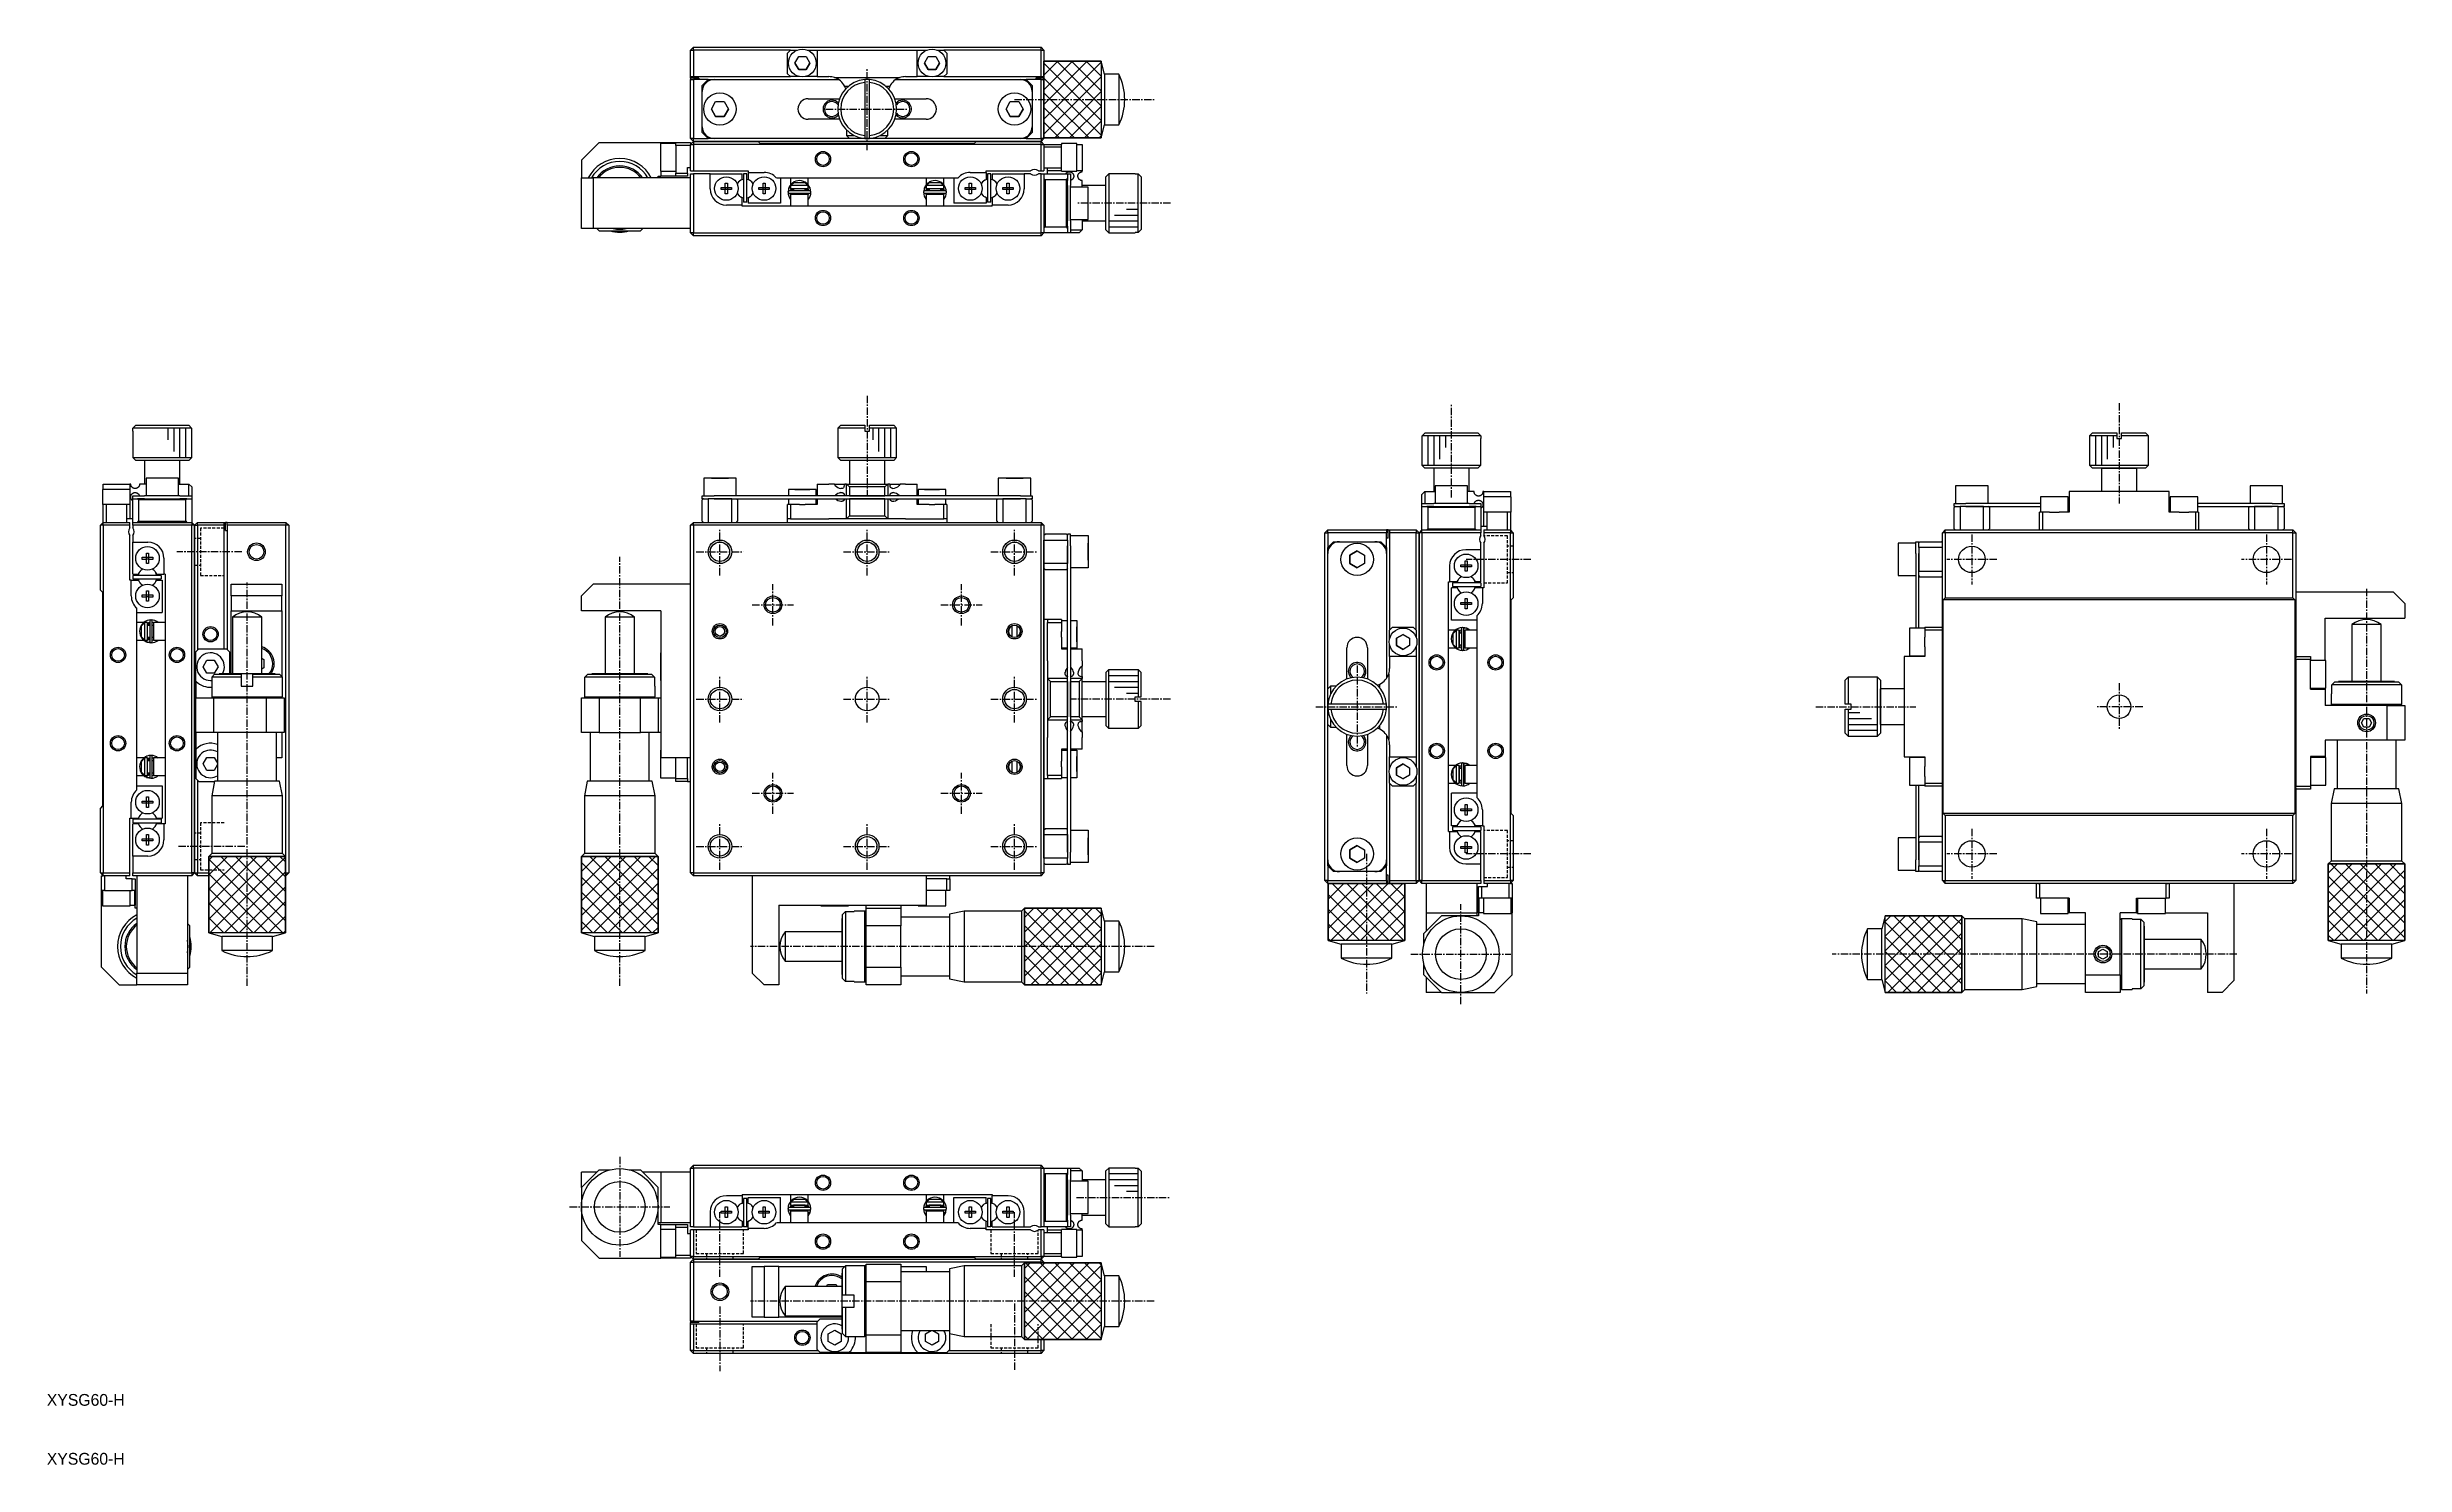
# Model space of a CAD drawing. Extents: x 10 to 410, y 10 to 251.
import ezdxf

# ---------------------------------------------------------------- set-up
doc = ezdxf.new("R2010")
doc.units = 0
doc.linetypes.add('CENTER', pattern=[2, 1.25, -0.25, 0.25, -0.25])
doc.linetypes.add('DASHED', pattern=[0.75, 0.5, -0.25])
doc.layers.get('0').update_dxf_attribs({"linetype": 'CONTINUOUS'})
doc.layers.add('CENTER', color=1, linetype='CENTER')
doc.styles.get("Standard").update_dxf_attribs({"font": 'FGP教科書体NT-M'})

msp = doc.modelspace()

# ---------------------------------------------------------------- texts
at = {"color": 7, "linetype": 'CONTINUOUS'}
for p in [(10, 20), (10, 10)]:
    msp.add_text('XYSG60-H', height=2, dxfattribs=at).set_placement(p)

# ---------------------------------------------------------------- linework, layer by layer
at = {"color": 7, "linetype": 'CONTINUOUS'}
for p, q in [((119.24, 250.12), (119.74, 250.62)), ((119.24, 250.12), (119.74, 250.12)), ((119.24, 245.62), (119.24, 250.12)), ((119.74, 250.12), (119.74, 250.62)), ((119.74, 250.62), (178.74, 250.62)), ((119.74, 250.12), (119.74, 245.62)), ((136.24, 250.12), (119.74, 250.12)), ((135.74, 249.62), (136.24, 250.12)), ((135.74, 246.12), (135.74, 249.62)), ((136.24, 250.12), (137.42, 250.12)), ((136.97, 247.92), (137.61, 249.02)), ((137.61, 249.02), (138.88, 249.02)), ((138.88, 249.02), (139.52, 247.92)), ((139.07, 250.12), (140.74, 250.12)), ((140.74, 250.12), (140.74, 245.62)), ((140.74, 250.12), (157.74, 250.12)), ((157.74, 245.62), (157.74, 250.12)), ((157.74, 250.12), (159.42, 250.12)), ((158.97, 247.92), (159.61, 249.02)), ((159.61, 249.02), (160.88, 249.02)), ((160.88, 249.02), (161.52, 247.92)), ((161.07, 250.12), (162.24, 250.12)), ((162.24, 250.12), (162.74, 249.62)), ((178.74, 250.12), (162.24, 250.12)), ((162.74, 249.62), (162.74, 246.12)), ((178.74, 250.12), (178.74, 250.62)), ((179.24, 250.12), (178.74, 250.62)), ((178.74, 245.62), (178.74, 250.12)), ((178.74, 250.12), (179.24, 250.12)), ((179.24, 248.22), (188.94, 248.22)), ((179.24, 235.22), (179.24, 248.22)), ((189.53, 246.02), (188.94, 248.22)), ((188.94, 248.22), (188.94, 235.22)), ((119.24, 245.62), (119.74, 245.62)), ((119.24, 245.37), (119.24, 245.62)), ((120.64, 245.37), (119.24, 245.37)), ((119.24, 245.37), (119.24, 245.12)), ((119.24, 235.12), (119.24, 245.12)), ((119.24, 245.12), (119.74, 245.12)), ((119.74, 245.62), (136.24, 245.62)), ((119.74, 245.12), (119.74, 235.12)), ((122.24, 245.12), (119.74, 245.12)), ((120.64, 245.37), (120.64, 245.12)), ((121.24, 244.12), (121.44, 244.32)), ((121.24, 243.12), (121.24, 244.12)), ((122.24, 245.12), (121.44, 244.32)), ((121.44, 244.32), (121.44, 243.99)), ((122.24, 245.12), (123.24, 245.12)), ((123.24, 245.12), (144.4, 245.12)), ((136.24, 245.62), (135.74, 246.12)), ((137.76, 245.62), (136.24, 245.62)), ((137.61, 246.82), (136.97, 247.92)), ((136.97, 247.92), (137.61, 246.82)), ((138.88, 246.82), (137.61, 246.82)), ((137.61, 246.82), (138.88, 246.82)), ((140.74, 245.62), (138.73, 245.62)), ((139.52, 247.92), (138.88, 246.82)), ((138.88, 246.82), (139.52, 247.92)), ((140.74, 245.62), (142.74, 245.62)), ((143.68, 245.47), (154.81, 245.47)), ((148.84, 245.11), (148.84, 244.6)), ((148.84, 244.6), (148.84, 235.64)), ((149.64, 244.6), (149.64, 245.11)), ((149.64, 235.64), (149.64, 244.6)), ((154.09, 245.12), (175.24, 245.12)), ((155.74, 245.62), (157.74, 245.62)), ((159.76, 245.62), (157.74, 245.62)), ((159.61, 246.82), (158.97, 247.92)), ((158.97, 247.92), (159.61, 246.82)), ((160.88, 246.82), (159.61, 246.82)), ((159.61, 246.82), (160.88, 246.82)), ((162.24, 245.62), (160.73, 245.62)), ((161.52, 247.92), (160.88, 246.82)), ((160.88, 246.82), (161.52, 247.92)), ((162.74, 246.12), (162.24, 245.62)), ((162.24, 245.62), (178.74, 245.62)), ((175.24, 245.12), (176.24, 245.12)), ((177.04, 244.32), (176.24, 245.12)), ((178.74, 245.12), (176.24, 245.12)), ((177.04, 243.99), (177.04, 244.32)), ((177.04, 244.32), (177.24, 244.12)), ((177.24, 244.12), (177.24, 243.12)), ((179.24, 245.37), (177.84, 245.37)), ((177.84, 245.37), (177.84, 245.12)), ((178.74, 245.62), (179.24, 245.62)), ((178.74, 235.12), (178.74, 245.12)), ((178.74, 245.12), (179.24, 245.12)), ((179.24, 245.62), (179.24, 245.37)), ((179.24, 245.12), (179.24, 245.37)), ((179.24, 245.12), (179.24, 235.12)), ((189.53, 246.02), (189.53, 237.42)), ((191.94, 246.02), (189.53, 246.02)), ((191.94, 246.02), (191.94, 237.42)), ((121.24, 237.12), (121.24, 243.12)), ((122.8, 240.12), (123.52, 241.37)), ((123.52, 238.87), (122.8, 240.12)), ((122.8, 240.12), (123.52, 238.87)), ((123.52, 241.37), (124.97, 241.37)), ((124.97, 241.37), (125.69, 240.12)), ((125.69, 240.12), (124.97, 238.87)), ((124.97, 238.87), (125.69, 240.12)), ((139.24, 241.87), (144.56, 241.87)), ((146.05, 243.97), (145.42, 243.97)), ((153.07, 243.97), (152.44, 243.97)), ((153.93, 241.87), (159.24, 241.87)), ((172.8, 240.12), (173.52, 241.37)), ((173.52, 238.87), (172.8, 240.12)), ((172.8, 240.12), (173.52, 238.87)), ((173.52, 241.37), (174.97, 241.37)), ((174.97, 241.37), (175.69, 240.12)), ((175.69, 240.12), (174.97, 238.87)), ((174.97, 238.87), (175.69, 240.12)), ((177.24, 243.12), (177.24, 237.12)), ((121.24, 236.12), (121.24, 237.12)), ((121.44, 235.92), (121.24, 236.12)), ((121.44, 236.25), (121.44, 235.92)), ((124.97, 238.87), (123.52, 238.87)), ((123.52, 238.87), (124.97, 238.87)), ((144.56, 238.37), (139.24, 238.37)), ((145.74, 236.55), (145.74, 235.62)), ((152.74, 235.62), (152.74, 236.55)), ((159.24, 238.37), (153.93, 238.37)), ((174.97, 238.87), (173.52, 238.87)), ((173.52, 238.87), (174.97, 238.87)), ((177.04, 235.92), (177.04, 236.25)), ((177.24, 236.12), (177.04, 235.92)), ((177.24, 237.12), (177.24, 236.12)), ((188.94, 235.22), (189.53, 237.42)), ((189.53, 237.42), (191.94, 237.42)), ((103.74, 234.42), (100.74, 231.42)), ((103.74, 234.42), (114.24, 234.42)), ((114.14, 234.27), (114.14, 229.57)), ((116.74, 234.27), (114.14, 234.27)), ((114.24, 234.35), (114.24, 234.42)), ((114.24, 234.42), (116.74, 234.42)), ((114.24, 234.35), (114.24, 234.27)), ((116.74, 234.35), (114.24, 234.35)), ((116.74, 233.92), (116.74, 234.42)), ((116.74, 234.42), (119.24, 234.42)), ((119.24, 233.92), (116.74, 233.92)), ((116.74, 233.92), (116.74, 229.22)), ((119.74, 235.12), (119.24, 235.12)), ((119.74, 234.62), (119.24, 235.12)), ((119.74, 234.62), (119.24, 234.12)), ((119.24, 234.42), (119.24, 234.12)), ((119.24, 234.12), (119.74, 234.12)), ((119.24, 229.62), (119.24, 234.12)), ((119.74, 235.12), (122.24, 235.12)), ((119.74, 234.62), (119.74, 235.12)), ((178.74, 234.62), (119.74, 234.62)), ((119.74, 234.62), (119.74, 234.12)), ((119.74, 234.62), (130.74, 234.62)), ((178.74, 234.12), (119.74, 234.12)), ((119.74, 234.12), (119.74, 229.62)), ((121.44, 235.92), (122.24, 235.12)), ((123.24, 235.12), (122.24, 235.12)), ((146.24, 235.12), (123.24, 235.12)), ((131.09, 234.27), (130.74, 234.62)), ((167.39, 234.27), (131.09, 234.27)), ((145.74, 235.62), (147.07, 235.62)), ((146.24, 235.12), (145.74, 235.62)), ((149.24, 235.12), (146.24, 235.12)), ((148.84, 235.64), (148.84, 235.14)), ((152.24, 235.12), (149.24, 235.12)), ((149.64, 235.14), (149.64, 235.64)), ((151.42, 235.62), (152.74, 235.62)), ((152.74, 235.62), (152.24, 235.12)), ((175.24, 235.12), (152.24, 235.12)), ((167.74, 234.62), (167.39, 234.27)), ((167.74, 234.62), (178.74, 234.62)), ((176.24, 235.12), (175.24, 235.12)), ((176.24, 235.12), (177.04, 235.92)), ((176.24, 235.12), (178.74, 235.12)), ((178.74, 235.12), (178.74, 234.62)), ((179.24, 235.12), (178.74, 234.62)), ((179.24, 235.12), (178.74, 235.12)), ((178.74, 234.12), (178.74, 234.62)), ((179.24, 234.12), (178.74, 234.62)), ((178.74, 229.62), (178.74, 234.12)), ((178.74, 234.12), (179.24, 234.12)), ((188.94, 235.22), (179.24, 235.22)), ((179.24, 234.12), (182.24, 234.12)), ((179.24, 234.12), (179.24, 229.62)), ((182.24, 233.62), (179.24, 233.62)), ((182.24, 234.27), (182.24, 234.12)), ((184.84, 234.27), (182.24, 234.27)), ((182.24, 233.62), (182.24, 234.12)), ((182.24, 230.12), (182.24, 233.62)), ((184.84, 229.57), (184.84, 234.27)), ((184.84, 234.12), (185.74, 234.12)), ((185.74, 234.12), (185.74, 229.62)), ((100.74, 231.42), (100.74, 228.42)), ((100.74, 219.82), (100.74, 228.42)), ((100.74, 228.42), (102.74, 228.42)), ((102.74, 228.42), (102.74, 219.82)), ((119.24, 228.42), (102.74, 228.42)), ((113.74, 228.42), (113.74, 228.72)), ((113.74, 228.72), (114.24, 228.72)), ((114.14, 229.57), (116.74, 229.57)), ((114.24, 229.57), (114.24, 228.76)), ((114.24, 228.76), (116.74, 228.76)), ((114.24, 228.72), (114.24, 228.76)), ((116.74, 228.72), (114.24, 228.72)), ((116.74, 229.22), (118.74, 229.22)), ((116.74, 228.72), (116.74, 229.22)), ((118.74, 228.72), (116.74, 228.72)), ((118.74, 230.22), (119.24, 230.22)), ((118.74, 229.22), (118.74, 230.22)), ((118.74, 229.22), (118.74, 228.72)), ((119.24, 229.62), (119.74, 229.62)), ((119.24, 219.12), (119.24, 229.12)), ((119.24, 229.12), (119.74, 229.12)), ((119.74, 229.62), (129.04, 229.62)), ((119.74, 229.12), (119.74, 219.12)), ((122.59, 229.12), (119.74, 229.12)), ((122.59, 226.57), (122.59, 229.12)), ((122.59, 229.12), (128.04, 229.12)), ((128.04, 228.17), (127.78, 228.02)), ((128.04, 228.17), (128.04, 229.12)), ((128.24, 229.12), (128.24, 224.32)), ((128.84, 229.12), (128.24, 229.12)), ((128.84, 224.32), (128.84, 229.12)), ((129.04, 229.62), (129.04, 229.37)), ((129.04, 229.37), (131.74, 229.37)), ((129.04, 229.37), (129.04, 228.17)), ((129.31, 228.02), (129.04, 228.17)), ((133.82, 228.42), (136.67, 228.42)), ((134.54, 228.42), (134.54, 224.12)), ((136.24, 228.42), (136.24, 227.26)), ((136.67, 228.42), (138.82, 228.42)), ((138.82, 228.42), (159.67, 228.42)), ((139.24, 227.26), (139.24, 228.42)), ((159.24, 228.42), (159.24, 227.26)), ((159.67, 228.42), (161.82, 228.42)), ((161.82, 228.42), (164.67, 228.42)), ((162.24, 227.26), (162.24, 228.42)), ((163.94, 228.42), (163.94, 224.12)), ((166.74, 229.37), (169.44, 229.37)), ((169.18, 228.02), (169.44, 228.17)), ((169.44, 229.37), (169.44, 229.62)), ((169.44, 229.62), (176.98, 229.62)), ((169.44, 229.37), (169.44, 228.17)), ((169.64, 229.12), (169.64, 224.32)), ((170.24, 229.12), (169.64, 229.12)), ((170.24, 224.32), (170.24, 229.12)), ((170.44, 229.12), (170.44, 228.17)), ((170.44, 229.12), (175.89, 229.12)), ((170.44, 228.17), (170.71, 228.02)), ((175.89, 229.12), (175.89, 226.57)), ((176.98, 229.12), (175.89, 229.12)), ((178.31, 229.62), (178.74, 229.62)), ((178.74, 229.12), (178.31, 229.12)), ((178.74, 229.62), (179.24, 229.62)), ((178.74, 219.12), (178.74, 229.12)), ((178.74, 229.12), (179.24, 229.12)), ((179.24, 230.12), (179.84, 230.12)), ((179.24, 229.12), (183.24, 229.12)), ((179.24, 229.12), (179.24, 219.12)), ((179.24, 228.32), (179.44, 228.12)), ((179.44, 228.12), (179.44, 220.12)), ((183.04, 228.12), (179.44, 228.12)), ((179.84, 230.12), (182.24, 230.12)), ((179.84, 229.62), (179.84, 230.12)), ((182.24, 229.62), (179.84, 229.62)), ((179.84, 229.12), (179.84, 229.62)), ((182.24, 229.62), (182.24, 230.12)), ((182.24, 229.62), (182.24, 229.57)), ((182.24, 229.57), (184.84, 229.57)), ((182.91, 229.12), (182.92, 229.13)), ((182.92, 229.13), (182.94, 229.17)), ((182.94, 229.17), (182.97, 229.2)), ((182.97, 229.2), (183, 229.24)), ((183, 229.24), (183.03, 229.27)), ((183.03, 229.27), (183.07, 229.3)), ((183.04, 228.12), (183.24, 228.32)), ((183.04, 220.12), (183.04, 228.12)), ((183.07, 229.3), (183.1, 229.33)), ((183.1, 229.33), (183.14, 229.35)), ((183.14, 229.35), (183.17, 229.37)), ((183.17, 229.37), (183.2, 229.39)), ((183.2, 229.39), (183.23, 229.4)), ((183.23, 229.4), (183.26, 229.42)), ((183.24, 229.12), (183.24, 228.32)), ((183.24, 229.12), (183.74, 229.12)), ((183.24, 228.32), (183.24, 227.99)), ((183.24, 227.99), (183.24, 228.32)), ((183.26, 229.42), (183.29, 229.43)), ((183.29, 229.43), (183.32, 229.44)), ((183.32, 229.44), (183.34, 229.44)), ((183.34, 229.44), (183.36, 229.45)), ((183.36, 229.45), (183.38, 229.45)), ((183.38, 229.45), (183.39, 229.46)), ((183.39, 229.46), (183.41, 229.46)), ((183.41, 229.46), (183.42, 229.46)), ((183.42, 229.46), (183.43, 229.46)), ((183.43, 229.46), (183.44, 229.46)), ((183.44, 229.46), (183.45, 229.47)), ((183.45, 229.47), (183.46, 229.47)), ((183.46, 229.47), (183.47, 229.47)), ((183.47, 229.47), (183.48, 229.47)), ((183.48, 229.47), (183.49, 229.47)), ((183.49, 229.47), (183.5, 229.47)), ((183.5, 229.47), (183.52, 229.47)), ((183.52, 229.47), (183.53, 229.47)), ((183.53, 229.47), (183.54, 229.47)), ((183.54, 229.47), (183.55, 229.47)), ((183.55, 229.47), (183.56, 229.47)), ((183.56, 229.47), (183.57, 229.47)), ((183.57, 229.47), (183.58, 229.47)), ((183.58, 229.47), (183.59, 229.47)), ((183.59, 229.47), (183.6, 229.47)), ((183.6, 229.47), (183.61, 229.47)), ((183.61, 229.47), (183.62, 229.47)), ((183.62, 229.47), (183.63, 229.47)), ((183.63, 229.47), (183.65, 229.46)), ((183.65, 229.46), (183.66, 229.46)), ((183.66, 229.46), (183.67, 229.46)), ((183.67, 229.46), (183.68, 229.46)), ((183.68, 229.46), (183.7, 229.46)), ((183.7, 229.46), (183.71, 229.45)), ((183.71, 229.45), (183.72, 229.45)), ((183.72, 229.45), (183.74, 229.45)), ((183.74, 229.45), (183.76, 229.44)), ((183.74, 229.12), (183.74, 227.12)), ((183.76, 229.44), (183.78, 229.43)), ((183.78, 229.43), (183.8, 229.43)), ((183.8, 229.43), (183.82, 229.42)), ((183.82, 229.42), (183.85, 229.41)), ((183.85, 229.41), (183.87, 229.4)), ((183.87, 229.4), (183.91, 229.38)), ((183.91, 229.38), (183.94, 229.36)), ((183.94, 229.36), (183.98, 229.33)), ((183.96, 228.1), (183.94, 228.08)), ((183.99, 228.12), (183.96, 228.1)), ((183.98, 229.33), (184.01, 229.31)), ((184.01, 228.14), (183.99, 228.12)), ((184.01, 229.31), (184.05, 229.28)), ((184.04, 228.16), (184.01, 228.14)), ((184.06, 228.18), (184.04, 228.16)), ((184.05, 229.28), (184.09, 229.24)), ((184.08, 228.2), (184.06, 228.18)), ((184.1, 228.22), (184.08, 228.2)), ((184.09, 229.24), (184.12, 229.2)), ((184.12, 228.25), (184.1, 228.22)), ((184.12, 229.2), (184.15, 229.17)), ((184.14, 228.27), (184.12, 228.25)), ((184.16, 228.29), (184.14, 228.27)), ((184.15, 229.17), (184.17, 229.13)), ((184.18, 228.32), (184.16, 228.29)), ((184.17, 229.13), (184.2, 229.09)), ((184.19, 228.34), (184.18, 228.32)), ((184.21, 228.37), (184.19, 228.34)), ((184.2, 229.09), (184.22, 229.05)), ((184.22, 228.4), (184.21, 228.37)), ((184.22, 229.05), (184.24, 229.01)), ((184.24, 228.43), (184.22, 228.4)), ((184.24, 229.01), (184.25, 228.97)), ((184.25, 228.46), (184.24, 228.43)), ((184.25, 228.97), (184.27, 228.92)), ((184.26, 228.49), (184.25, 228.46)), ((184.27, 228.52), (184.26, 228.49)), ((184.27, 228.92), (184.28, 228.87)), ((184.28, 228.55), (184.27, 228.52)), ((184.28, 228.87), (184.29, 228.83)), ((184.29, 228.62), (184.28, 228.58)), ((184.28, 228.58), (184.28, 228.55)), ((184.29, 228.83), (184.29, 228.78)), ((184.29, 228.78), (184.29, 228.74)), ((184.29, 228.74), (184.29, 228.7)), ((184.29, 228.7), (184.29, 228.66)), ((184.29, 228.66), (184.29, 228.62)), ((185.74, 229.62), (184.84, 229.62)), ((184.99, 228.71), (185, 228.76)), ((185, 228.68), (184.99, 228.71)), ((185, 228.84), (185.01, 228.88)), ((185, 228.8), (185, 228.84)), ((185, 228.76), (185, 228.8)), ((185, 228.64), (185, 228.68)), ((185, 228.61), (185, 228.64)), ((185.01, 228.58), (185, 228.61)), ((185.01, 228.88), (185.02, 228.92)), ((185.02, 228.54), (185.01, 228.58)), ((185.02, 228.92), (185.04, 228.96)), ((185.03, 228.51), (185.02, 228.54)), ((185.04, 228.47), (185.03, 228.51)), ((185.04, 228.96), (185.05, 229)), ((185.05, 228.44), (185.04, 228.47)), ((185.05, 229), (185.07, 229.04)), ((185.06, 228.41), (185.05, 228.44)), ((185.08, 228.38), (185.06, 228.41)), ((185.07, 229.04), (185.09, 229.08)), ((185.09, 228.35), (185.08, 228.38)), ((185.09, 229.08), (185.11, 229.13)), ((185.11, 228.33), (185.09, 228.35)), ((185.11, 229.13), (185.14, 229.17)), ((185.12, 228.31), (185.11, 228.33)), ((185.14, 228.28), (185.12, 228.31)), ((185.14, 229.17), (185.17, 229.21)), ((185.16, 228.25), (185.14, 228.28)), ((185.18, 228.23), (185.16, 228.25)), ((185.17, 229.21), (185.21, 229.25)), ((185.21, 228.2), (185.18, 228.23)), ((185.21, 229.25), (185.25, 229.28)), ((185.23, 228.18), (185.21, 228.2)), ((185.25, 228.16), (185.23, 228.18)), ((185.25, 229.28), (185.29, 229.31)), ((185.28, 228.14), (185.25, 228.16)), ((185.3, 228.12), (185.28, 228.14)), ((185.29, 229.31), (185.33, 229.35)), ((185.32, 228.1), (185.3, 228.12)), ((185.34, 228.09), (185.32, 228.1)), ((185.33, 229.35), (185.36, 229.36)), ((185.36, 228.08), (185.34, 228.09)), ((185.36, 229.36), (185.38, 229.38)), ((185.38, 229.38), (185.41, 229.39)), ((185.41, 229.39), (185.45, 229.41)), ((185.45, 229.41), (185.46, 229.42)), ((185.46, 229.42), (185.48, 229.42)), ((185.48, 229.42), (185.5, 229.43)), ((185.5, 229.43), (185.53, 229.44)), ((185.53, 229.44), (185.55, 229.45)), ((185.55, 229.45), (185.57, 229.45)), ((185.57, 229.45), (185.58, 229.45)), ((185.58, 229.45), (185.6, 229.46)), ((185.6, 229.46), (185.61, 229.46)), ((185.61, 229.46), (185.62, 229.46)), ((185.62, 229.46), (185.64, 229.46)), ((185.64, 229.46), (185.65, 229.47)), ((185.65, 229.47), (185.67, 229.47)), ((185.67, 229.47), (185.68, 229.47)), ((185.68, 229.47), (185.7, 229.47)), ((185.7, 229.47), (185.71, 229.47)), ((185.71, 229.47), (185.72, 229.47)), ((185.72, 229.47), (185.73, 229.47)), ((185.73, 229.47), (185.74, 229.47)), ((185.74, 229.47), (185.74, 229.62)), ((190.24, 229.12), (189.74, 228.62)), ((189.74, 219.62), (189.74, 228.62)), ((190.24, 229.12), (190.24, 219.12)), ((194.74, 229.12), (190.24, 229.12)), ((194.74, 229.12), (194.74, 229.11)), ((194.74, 229.11), (195.24, 229.11)), ((195.24, 219.14), (195.24, 229.11)), ((195.24, 229.11), (195.74, 228.6)), ((195.74, 228.6), (195.74, 219.64)), ((124.46, 226.8), (125.16, 226.8)), ((124.46, 226.44), (124.46, 226.8)), ((125.16, 226.44), (124.46, 226.44)), ((125.16, 227.51), (125.52, 227.51)), ((125.16, 226.8), (125.16, 227.51)), ((125.18, 226.79), (125.16, 226.8)), ((125.18, 226.45), (125.16, 226.44)), ((125.16, 225.74), (125.16, 226.44)), ((125.52, 225.74), (125.16, 225.74)), ((125.18, 226.79), (125.51, 226.79)), ((125.18, 226.45), (125.18, 226.79)), ((125.51, 226.45), (125.18, 226.45)), ((125.51, 226.79), (125.52, 226.8)), ((125.51, 226.79), (125.51, 226.45)), ((125.51, 226.45), (125.52, 226.44)), ((125.52, 227.51), (125.52, 226.8)), ((125.52, 226.8), (126.23, 226.8)), ((125.52, 226.44), (125.52, 225.74)), ((126.23, 226.44), (125.52, 226.44)), ((126.23, 226.8), (126.23, 226.44)), ((127.78, 225.22), (128.04, 225.07)), ((128.04, 223.82), (128.04, 225.07)), ((128.84, 224.32), (128.24, 224.32)), ((129.04, 225.07), (129.31, 225.22)), ((129.04, 225.07), (129.04, 224.12)), ((134.54, 224.12), (129.04, 224.12)), ((130.86, 226.8), (131.56, 226.8)), ((130.86, 226.44), (130.86, 226.8)), ((131.56, 226.44), (130.86, 226.44)), ((131.56, 227.51), (131.92, 227.51)), ((131.56, 226.8), (131.56, 227.51)), ((131.58, 226.79), (131.56, 226.8)), ((131.58, 226.45), (131.56, 226.44)), ((131.56, 225.74), (131.56, 226.44)), ((131.92, 225.74), (131.56, 225.74)), ((131.58, 226.45), (131.58, 226.79)), ((131.58, 226.79), (131.91, 226.79)), ((131.91, 226.45), (131.58, 226.45)), ((131.91, 226.79), (131.92, 226.8)), ((131.91, 226.79), (131.91, 226.45)), ((131.91, 226.45), (131.92, 226.44)), ((131.92, 227.51), (131.92, 226.8)), ((131.92, 226.8), (132.63, 226.8)), ((131.92, 226.44), (131.92, 225.74)), ((132.63, 226.44), (131.92, 226.44)), ((132.63, 226.8), (132.63, 226.44)), ((135.94, 226.74), (135.8, 226.05)), ((135.91, 226.59), (135.9, 226.56)), ((135.9, 226.56), (135.9, 226.52)), ((135.9, 226.52), (135.9, 226.49)), ((135.9, 226.49), (135.9, 226.45)), ((135.9, 226.45), (135.91, 226.42)), ((135.92, 226.66), (135.91, 226.62)), ((135.91, 226.62), (135.91, 226.59)), ((135.91, 226.42), (135.91, 226.39)), ((135.91, 226.39), (135.92, 226.35)), ((135.93, 226.72), (135.92, 226.69)), ((135.92, 226.69), (135.92, 226.66)), ((135.92, 226.35), (135.93, 226.32)), ((135.94, 226.76), (135.93, 226.72)), ((135.93, 226.32), (135.94, 226.29)), ((135.96, 226.79), (135.94, 226.76)), ((135.94, 226.29), (135.95, 226.25)), ((135.95, 226.25), (135.97, 226.22)), ((135.97, 226.82), (135.96, 226.79)), ((135.96, 226.8), (136.18, 226.73)), ((135.96, 226.79), (135.96, 226.79)), ((135.96, 226.79), (135.96, 226.79)), ((135.96, 226.79), (135.96, 226.79)), ((135.97, 226.79), (135.96, 226.79)), ((135.98, 226.79), (135.97, 226.79)), ((135.97, 226.79), (135.97, 226.79)), ((135.97, 226.22), (135.97, 226.22)), ((135.99, 226.79), (135.98, 226.79)), ((136, 226.79), (135.99, 226.79)), ((139.49, 226.22), (135.99, 226.22)), ((135.99, 225.83), (139.49, 225.83)), ((136.01, 226.78), (136, 226.79)), ((136.02, 226.78), (136.01, 226.78)), ((136.03, 226.78), (136.02, 226.78)), ((136.04, 226.77), (136.03, 226.78)), ((136.05, 226.77), (136.04, 226.77)), ((136.06, 226.77), (136.05, 226.77)), ((136.08, 226.76), (136.06, 226.77)), ((136.09, 226.75), (136.08, 226.76)), ((136.11, 226.75), (136.09, 226.75)), ((136.12, 226.74), (136.11, 226.75)), ((136.14, 226.74), (136.12, 226.74)), ((136.15, 226.73), (136.14, 226.74)), ((136.17, 226.72), (136.15, 226.73)), ((136.18, 226.72), (136.17, 226.72)), ((136.18, 226.73), (136.24, 226.7)), ((136.19, 226.71), (136.18, 226.72)), ((136.21, 226.71), (136.19, 226.71)), ((136.24, 225.62), (136.2, 225.83)), ((136.22, 226.7), (136.21, 226.71)), ((136.23, 226.69), (136.22, 226.7)), ((136.24, 226.69), (136.23, 226.69)), ((136.3, 227.12), (136.24, 227.12)), ((136.24, 227.12), (136.24, 226.62)), ((136.24, 226.62), (139.24, 226.62)), ((139.24, 225.62), (136.24, 225.62)), ((136.24, 225.62), (136.24, 223.62)), ((136.24, 225.61), (136.24, 225.62)), ((136.29, 226.55), (136.3, 226.57)), ((136.29, 226.54), (136.29, 226.55)), ((136.29, 226.52), (136.29, 226.54)), ((136.29, 226.51), (136.29, 226.52)), ((136.29, 226.49), (136.29, 226.51)), ((136.29, 226.48), (136.29, 226.49)), ((136.3, 226.46), (136.29, 226.48)), ((136.3, 227.12), (136.83, 227.62)), ((139.19, 227.12), (136.3, 227.12)), ((136.3, 226.6), (136.31, 226.61)), ((136.3, 226.58), (136.3, 226.6)), ((136.3, 226.57), (136.3, 226.58)), ((136.3, 226.45), (136.3, 226.46)), ((136.3, 226.43), (136.3, 226.45)), ((136.31, 226.42), (136.3, 226.43)), ((136.31, 226.63), (136.32, 226.65)), ((136.31, 226.62), (136.32, 226.63)), ((136.31, 226.61), (136.31, 226.62)), ((136.31, 226.42), (136.74, 226.42)), ((136.31, 226.42), (136.74, 226.42)), ((136.31, 226.4), (136.31, 226.42)), ((136.32, 226.39), (136.31, 226.4)), ((136.33, 226.38), (136.32, 226.39)), ((136.33, 226.36), (136.33, 226.38)), ((136.34, 226.35), (136.33, 226.36)), ((136.35, 226.34), (136.34, 226.35)), ((136.36, 226.33), (136.35, 226.34)), ((136.37, 226.32), (136.36, 226.33)), ((136.38, 226.3), (136.37, 226.32)), ((136.39, 226.29), (136.38, 226.3)), ((136.4, 226.28), (136.39, 226.29)), ((136.41, 226.28), (136.4, 226.28)), ((136.43, 226.27), (136.41, 226.28)), ((136.44, 226.26), (136.43, 226.27)), ((136.45, 226.25), (136.44, 226.26)), ((136.47, 226.25), (136.45, 226.25)), ((136.48, 226.24), (136.47, 226.25)), ((136.49, 226.23), (136.48, 226.24)), ((136.51, 226.23), (136.49, 226.23)), ((136.52, 226.23), (136.51, 226.23)), ((136.54, 226.22), (136.52, 226.23)), ((136.55, 226.22), (136.54, 226.22)), ((136.57, 226.22), (136.55, 226.22)), ((136.58, 226.22), (136.57, 226.22)), ((136.6, 226.22), (136.58, 226.22)), ((136.74, 226.62), (136.74, 226.22)), ((136.74, 225.83), (136.74, 225.62)), ((136.83, 227.62), (138.66, 227.62)), ((138.66, 227.62), (139.19, 227.12)), ((138.74, 226.22), (138.74, 226.62)), ((138.74, 226.42), (139.18, 226.42)), ((138.74, 226.42), (139.18, 226.42)), ((138.74, 225.62), (138.74, 225.83)), ((138.9, 226.22), (138.89, 226.22)), ((138.92, 226.22), (138.9, 226.22)), ((138.93, 226.22), (138.92, 226.22)), ((138.94, 226.22), (138.93, 226.22)), ((138.96, 226.22), (138.94, 226.22)), ((138.97, 226.23), (138.96, 226.22)), ((138.99, 226.23), (138.97, 226.23)), ((139, 226.24), (138.99, 226.23)), ((139.02, 226.24), (139, 226.24)), ((139.03, 226.25), (139.02, 226.24)), ((139.04, 226.26), (139.03, 226.25)), ((139.06, 226.26), (139.04, 226.26)), ((139.07, 226.27), (139.06, 226.26)), ((139.08, 226.28), (139.07, 226.27)), ((139.09, 226.29), (139.08, 226.28)), ((139.1, 226.3), (139.09, 226.29)), ((139.12, 226.31), (139.1, 226.3)), ((139.13, 226.32), (139.12, 226.31)), ((139.14, 226.35), (139.13, 226.33)), ((139.13, 226.33), (139.13, 226.32)), ((139.15, 226.36), (139.14, 226.35)), ((139.16, 226.37), (139.15, 226.36)), ((139.17, 226.38), (139.16, 226.37)), ((139.17, 226.63), (139.18, 226.62)), ((139.18, 226.41), (139.17, 226.4)), ((139.17, 226.4), (139.17, 226.38)), ((139.18, 226.62), (139.29, 226.22)), ((139.18, 226.62), (139.19, 226.6)), ((139.19, 226.44), (139.18, 226.43)), ((139.18, 226.43), (139.18, 226.41)), ((139.24, 227.12), (139.19, 227.12)), ((139.19, 226.6), (139.19, 226.59)), ((139.19, 226.59), (139.19, 226.57)), ((139.19, 226.57), (139.2, 226.56)), ((139.2, 226.48), (139.19, 226.47)), ((139.19, 226.47), (139.19, 226.46)), ((139.19, 226.46), (139.19, 226.44)), ((139.2, 226.56), (139.2, 226.55)), ((139.2, 226.55), (139.2, 226.53)), ((139.2, 226.53), (139.2, 226.52)), ((139.2, 226.52), (139.2, 226.5)), ((139.2, 226.5), (139.2, 226.48)), ((139.24, 226.62), (139.24, 227.12)), ((139.24, 223.62), (139.24, 225.62)), ((139.29, 225.83), (139.25, 225.62)), ((139.25, 225.62), (139.24, 225.61)), ((139.53, 226.79), (139.52, 226.8)), ((139.53, 226.79), (139.53, 226.79)), ((139.55, 226.73), (139.53, 226.79)), ((158.94, 226.74), (158.8, 226.05)), ((158.91, 226.59), (158.9, 226.56)), ((158.9, 226.56), (158.9, 226.52)), ((158.9, 226.52), (158.9, 226.49)), ((158.9, 226.49), (158.9, 226.45)), ((158.9, 226.45), (158.91, 226.42)), ((158.92, 226.66), (158.91, 226.62)), ((158.91, 226.62), (158.91, 226.59)), ((158.91, 226.42), (158.91, 226.39)), ((158.91, 226.39), (158.92, 226.35)), ((158.93, 226.72), (158.92, 226.69)), ((158.92, 226.69), (158.92, 226.66)), ((158.92, 226.35), (158.93, 226.32)), ((158.94, 226.76), (158.93, 226.72)), ((158.93, 226.32), (158.94, 226.29)), ((158.96, 226.79), (158.94, 226.76)), ((158.94, 226.29), (158.95, 226.25)), ((158.95, 226.25), (158.97, 226.22)), ((158.97, 226.82), (158.96, 226.8)), ((158.96, 226.8), (159.18, 226.73)), ((158.96, 226.79), (158.96, 226.79)), ((158.96, 226.79), (158.96, 226.79)), ((158.96, 226.79), (158.96, 226.79)), ((158.97, 226.79), (158.96, 226.79)), ((158.98, 226.79), (158.97, 226.79)), ((158.97, 226.79), (158.97, 226.79)), ((158.97, 226.22), (158.97, 226.22)), ((158.99, 226.79), (158.98, 226.79)), ((159, 226.79), (158.99, 226.79)), ((162.49, 226.22), (158.99, 226.22)), ((158.99, 225.83), (162.49, 225.83)), ((159.01, 226.78), (159, 226.79)), ((159.02, 226.78), (159.01, 226.78)), ((159.03, 226.78), (159.02, 226.78)), ((159.04, 226.77), (159.03, 226.78)), ((159.05, 226.77), (159.04, 226.77)), ((159.06, 226.77), (159.05, 226.77)), ((159.08, 226.76), (159.06, 226.77)), ((159.09, 226.75), (159.08, 226.76)), ((159.11, 226.75), (159.09, 226.75)), ((159.12, 226.74), (159.11, 226.75)), ((159.14, 226.74), (159.12, 226.74)), ((159.15, 226.73), (159.14, 226.74)), ((159.17, 226.72), (159.15, 226.73)), ((159.18, 226.72), (159.17, 226.72)), ((159.18, 226.73), (159.24, 226.7)), ((159.19, 226.71), (159.18, 226.72)), ((159.21, 226.71), (159.19, 226.71)), ((159.24, 225.62), (159.2, 225.83)), ((159.22, 226.7), (159.21, 226.71)), ((159.23, 226.69), (159.22, 226.7)), ((159.24, 226.69), (159.23, 226.69)), ((159.3, 227.12), (159.24, 227.12)), ((159.24, 227.12), (159.24, 226.62)), ((159.24, 226.62), (162.24, 226.62)), ((162.24, 225.62), (159.24, 225.62)), ((159.24, 225.62), (159.24, 223.62)), ((159.24, 225.61), (159.24, 225.62)), ((159.29, 226.55), (159.3, 226.57)), ((159.29, 226.54), (159.29, 226.55)), ((159.29, 226.52), (159.29, 226.54)), ((159.29, 226.51), (159.29, 226.52)), ((159.29, 226.49), (159.29, 226.51)), ((159.29, 226.48), (159.29, 226.49)), ((159.3, 226.46), (159.29, 226.48)), ((159.3, 227.12), (159.83, 227.62)), ((162.19, 227.12), (159.3, 227.12)), ((159.3, 226.6), (159.31, 226.61)), ((159.3, 226.58), (159.3, 226.6)), ((159.3, 226.57), (159.3, 226.58)), ((159.3, 226.45), (159.3, 226.46)), ((159.3, 226.43), (159.3, 226.45)), ((159.31, 226.42), (159.3, 226.43)), ((159.31, 226.63), (159.32, 226.65)), ((159.31, 226.62), (159.32, 226.63)), ((159.31, 226.61), (159.31, 226.62)), ((159.31, 226.42), (159.74, 226.42)), ((159.31, 226.42), (159.74, 226.42)), ((159.31, 226.4), (159.31, 226.42)), ((159.32, 226.39), (159.31, 226.4)), ((159.33, 226.38), (159.32, 226.39)), ((159.33, 226.36), (159.33, 226.38)), ((159.34, 226.35), (159.33, 226.36)), ((159.35, 226.34), (159.34, 226.35)), ((159.36, 226.33), (159.35, 226.34)), ((159.37, 226.32), (159.36, 226.33)), ((159.38, 226.3), (159.37, 226.32)), ((159.39, 226.29), (159.38, 226.3)), ((159.4, 226.28), (159.39, 226.29)), ((159.41, 226.28), (159.4, 226.28)), ((159.43, 226.27), (159.41, 226.28)), ((159.44, 226.26), (159.43, 226.27)), ((159.45, 226.25), (159.44, 226.26)), ((159.47, 226.25), (159.45, 226.25)), ((159.48, 226.24), (159.47, 226.25)), ((159.49, 226.23), (159.48, 226.24)), ((159.51, 226.23), (159.49, 226.23)), ((159.52, 226.23), (159.51, 226.23)), ((159.54, 226.22), (159.52, 226.23)), ((159.55, 226.22), (159.54, 226.22)), ((159.57, 226.22), (159.55, 226.22)), ((159.58, 226.22), (159.57, 226.22)), ((159.6, 226.22), (159.58, 226.22)), ((159.74, 226.62), (159.74, 226.22)), ((159.74, 225.83), (159.74, 225.62)), ((159.83, 227.62), (161.66, 227.62)), ((161.66, 227.62), (162.19, 227.12)), ((161.74, 226.22), (161.74, 226.62)), ((161.74, 226.42), (162.18, 226.42)), ((161.74, 226.42), (162.18, 226.42)), ((161.74, 225.62), (161.74, 225.83)), ((161.9, 226.22), (161.89, 226.22)), ((161.92, 226.22), (161.9, 226.22)), ((161.93, 226.22), (161.92, 226.22)), ((161.94, 226.22), (161.93, 226.22)), ((161.96, 226.22), (161.94, 226.22)), ((161.97, 226.23), (161.96, 226.22)), ((161.99, 226.23), (161.97, 226.23)), ((162, 226.24), (161.99, 226.23)), ((162.02, 226.24), (162, 226.24)), ((162.03, 226.25), (162.02, 226.24)), ((162.04, 226.26), (162.03, 226.25)), ((162.06, 226.26), (162.04, 226.26)), ((162.07, 226.27), (162.06, 226.26)), ((162.08, 226.28), (162.07, 226.27)), ((162.09, 226.29), (162.08, 226.28)), ((162.1, 226.3), (162.09, 226.29)), ((162.12, 226.31), (162.1, 226.3)), ((162.13, 226.32), (162.12, 226.31)), ((162.14, 226.35), (162.13, 226.33)), ((162.13, 226.33), (162.13, 226.32)), ((162.15, 226.36), (162.14, 226.35)), ((162.16, 226.37), (162.15, 226.36)), ((162.17, 226.38), (162.16, 226.37)), ((162.17, 226.63), (162.18, 226.62)), ((162.18, 226.41), (162.17, 226.4)), ((162.17, 226.4), (162.17, 226.38)), ((162.18, 226.62), (162.29, 226.22)), ((162.18, 226.62), (162.19, 226.6)), ((162.19, 226.44), (162.18, 226.43)), ((162.18, 226.43), (162.18, 226.41)), ((162.24, 227.12), (162.19, 227.12)), ((162.19, 226.6), (162.19, 226.59)), ((162.19, 226.59), (162.19, 226.57)), ((162.19, 226.57), (162.2, 226.56)), ((162.2, 226.48), (162.19, 226.47)), ((162.19, 226.47), (162.19, 226.46)), ((162.19, 226.46), (162.19, 226.44)), ((162.2, 226.56), (162.2, 226.55)), ((162.2, 226.55), (162.2, 226.53)), ((162.2, 226.53), (162.2, 226.52)), ((162.2, 226.52), (162.2, 226.5)), ((162.2, 226.5), (162.2, 226.48)), ((162.24, 226.62), (162.24, 227.12)), ((162.24, 223.62), (162.24, 225.62)), ((162.29, 225.83), (162.25, 225.62)), ((162.25, 225.62), (162.24, 225.61)), ((162.53, 226.79), (162.52, 226.8)), ((162.55, 226.73), (162.53, 226.79)), ((169.44, 224.12), (163.94, 224.12)), ((165.86, 226.8), (166.56, 226.8)), ((165.86, 226.44), (165.86, 226.8)), ((166.56, 226.44), (165.86, 226.44)), ((166.56, 227.51), (166.92, 227.51)), ((166.56, 226.8), (166.56, 227.51)), ((166.58, 226.79), (166.56, 226.8)), ((166.58, 226.45), (166.56, 226.44)), ((166.56, 225.74), (166.56, 226.44)), ((166.92, 225.74), (166.56, 225.74)), ((166.58, 226.79), (166.91, 226.79)), ((166.58, 226.45), (166.58, 226.79)), ((166.91, 226.45), (166.58, 226.45)), ((166.91, 226.79), (166.92, 226.8)), ((166.91, 226.79), (166.91, 226.45)), ((166.91, 226.45), (166.92, 226.44)), ((166.92, 227.51), (166.92, 226.8)), ((166.92, 226.8), (167.63, 226.8)), ((166.92, 226.44), (166.92, 225.74)), ((167.63, 226.44), (166.92, 226.44)), ((167.63, 226.8), (167.63, 226.44)), ((169.44, 225.07), (169.18, 225.22)), ((169.44, 225.07), (169.44, 224.12)), ((170.24, 224.32), (169.64, 224.32)), ((170.71, 225.22), (170.44, 225.07)), ((170.44, 225.07), (170.44, 223.82)), ((172.26, 226.44), (172.26, 226.8)), ((172.26, 226.8), (172.96, 226.8)), ((172.96, 226.44), (172.26, 226.44)), ((172.96, 227.51), (173.32, 227.51)), ((172.96, 226.8), (172.96, 227.51)), ((172.98, 226.79), (172.96, 226.8)), ((172.98, 226.45), (172.96, 226.44)), ((172.96, 225.74), (172.96, 226.44)), ((173.32, 225.74), (172.96, 225.74)), ((172.98, 226.45), (172.98, 226.79)), ((172.98, 226.79), (173.31, 226.79)), ((173.31, 226.45), (172.98, 226.45)), ((173.31, 226.79), (173.32, 226.8)), ((173.31, 226.79), (173.31, 226.45)), ((173.31, 226.45), (173.32, 226.44)), ((173.32, 227.51), (173.32, 226.8)), ((173.32, 226.8), (174.03, 226.8)), ((174.03, 226.44), (173.32, 226.44)), ((173.32, 226.44), (173.32, 225.74)), ((174.03, 226.8), (174.03, 226.44)), ((183.24, 227.12), (183.24, 227.99)), ((183.24, 227.12), (183.24, 221.12)), ((183.76, 228), (183.74, 228)), ((183.74, 221.12), (183.74, 227.12)), ((186.74, 226.87), (183.74, 226.87)), ((183.78, 228.01), (183.76, 228)), ((183.8, 228.02), (183.78, 228.01)), ((183.82, 228.02), (183.8, 228.02)), ((183.85, 228.04), (183.82, 228.02)), ((183.88, 228.05), (183.85, 228.04)), ((183.91, 228.07), (183.88, 228.05)), ((183.94, 228.08), (183.91, 228.07)), ((185.39, 228.06), (185.36, 228.08)), ((185.42, 228.05), (185.39, 228.06)), ((185.45, 228.03), (185.42, 228.05)), ((185.47, 228.02), (185.45, 228.03)), ((185.5, 228.01), (185.47, 228.02)), ((185.52, 228.01), (185.5, 228.01)), ((185.54, 228), (185.52, 228.01)), ((185.57, 227.99), (185.54, 228)), ((185.6, 227.99), (185.57, 227.99)), ((185.62, 227.98), (185.6, 227.99)), ((185.64, 227.98), (185.62, 227.98)), ((185.67, 227.98), (185.64, 227.98)), ((185.69, 227.97), (185.67, 227.98)), ((185.72, 227.97), (185.69, 227.97)), ((185.74, 227.97), (185.72, 227.97)), ((185.74, 226.87), (185.74, 227.97)), ((189.74, 227.12), (185.74, 227.12)), ((186.74, 221.37), (186.74, 226.87)), ((128.04, 223.82), (125.34, 223.82)), ((128.04, 223.62), (128.04, 223.82)), ((170.44, 223.62), (128.04, 223.62)), ((170.44, 223.62), (170.44, 223.82)), ((173.14, 223.82), (170.44, 223.82)), ((179.44, 220.12), (179.24, 219.92)), ((179.44, 220.12), (183.04, 220.12)), ((183.24, 219.92), (183.04, 220.12)), ((183.24, 220.25), (183.24, 221.12)), ((183.24, 220.25), (183.24, 219.92)), ((183.24, 219.92), (183.24, 220.25)), ((183.74, 221.37), (186.74, 221.37)), ((183.74, 221.12), (183.74, 219.12)), ((185.74, 221.37), (185.74, 219.62)), ((185.74, 221.12), (189.74, 221.12)), ((102.74, 219.82), (100.74, 219.82)), ((119.24, 219.82), (102.74, 219.82)), ((103.34, 219.82), (103.74, 219.42)), ((103.74, 219.42), (110.74, 219.42)), ((110.74, 219.42), (111.14, 219.82)), ((119.74, 218.62), (119.24, 219.12)), ((119.74, 219.12), (119.24, 219.12)), ((119.74, 219.12), (178.74, 219.12)), ((119.74, 218.62), (119.74, 219.12)), ((178.74, 218.62), (119.74, 218.62)), ((178.74, 218.62), (178.74, 219.12)), ((179.24, 219.12), (178.74, 219.12)), ((178.74, 218.62), (179.24, 219.12)), ((183.24, 219.12), (179.24, 219.12)), ((183.24, 219.92), (183.24, 219.12)), ((183.74, 219.12), (183.24, 219.12)), ((183.74, 219.62), (185.74, 219.62)), ((185.24, 219.12), (183.74, 219.12)), ((185.24, 219.12), (185.74, 219.62)), ((189.74, 219.62), (190.24, 219.12)), ((190.24, 219.12), (194.74, 219.12)), ((195.24, 219.14), (194.74, 219.14)), ((194.74, 219.14), (194.74, 219.12)), ((195.74, 219.64), (195.24, 219.14)), ((24.59, 185.46), (24.61, 185.46)), ((24.59, 185.46), (24.59, 180.96)), ((24.61, 185.96), (25.11, 186.46)), ((34.58, 185.96), (24.61, 185.96)), ((24.61, 185.46), (24.61, 185.96)), ((25.11, 186.46), (34.08, 186.46)), ((34.08, 186.46), (34.58, 185.96)), ((34.58, 185.96), (34.58, 185.46)), ((34.58, 185.46), (34.59, 185.46)), ((34.59, 180.96), (34.59, 185.46)), ((144.74, 186.46), (144.24, 185.96)), ((148.84, 185.96), (144.24, 185.96)), ((144.24, 185.96), (144.24, 180.96)), ((144.74, 186.46), (148.84, 186.46)), ((144.74, 186.46), (148.84, 186.46)), ((148.84, 186.46), (148.84, 185.96)), ((148.84, 185.96), (148.84, 185.46)), ((148.84, 185.46), (149.64, 185.46)), ((148.84, 185.46), (149.64, 185.46)), ((149.64, 186.46), (153.74, 186.46)), ((149.64, 186.46), (153.74, 186.46)), ((149.64, 185.96), (149.64, 186.46)), ((154.24, 185.96), (149.64, 185.96)), ((149.64, 185.46), (149.64, 185.96)), ((154.24, 185.96), (153.74, 186.46)), ((154.24, 180.96), (154.24, 185.96)), ((243.4, 184.17), (243.41, 184.17)), ((243.4, 184.17), (243.4, 179.67)), ((243.41, 184.67), (243.92, 185.17)), ((243.41, 184.17), (243.41, 184.67)), ((253.38, 184.67), (243.41, 184.67)), ((243.92, 185.17), (252.88, 185.17)), ((252.88, 185.17), (253.38, 184.67)), ((253.38, 184.67), (253.38, 184.17)), ((253.38, 184.17), (253.4, 184.17)), ((253.4, 179.67), (253.4, 184.17)), ((357.22, 185.17), (356.72, 184.67)), ((361.32, 184.67), (356.72, 184.67)), ((356.72, 184.67), (356.72, 179.67)), ((357.22, 185.17), (361.32, 185.17)), ((361.32, 185.17), (361.32, 184.67)), ((361.32, 184.67), (361.32, 184.17)), ((361.32, 184.17), (362.12, 184.17)), ((362.12, 185.17), (366.22, 185.17)), ((362.12, 184.67), (362.12, 185.17)), ((366.72, 184.67), (362.12, 184.67)), ((362.12, 184.17), (362.12, 184.67)), ((366.72, 184.67), (366.22, 185.17)), ((366.72, 179.67), (366.72, 184.67)), ((24.59, 180.96), (34.59, 180.96)), ((24.59, 180.96), (25.09, 180.46)), ((34.09, 180.46), (25.09, 180.46)), ((26.59, 180.46), (26.59, 176.46)), ((32.59, 176.46), (32.59, 180.46)), ((34.09, 180.46), (34.59, 180.96)), ((144.24, 180.96), (154.24, 180.96)), ((144.24, 180.96), (144.74, 180.46)), ((153.74, 180.46), (144.74, 180.46)), ((146.24, 180.46), (146.24, 176.46)), ((152.24, 176.46), (152.24, 180.46)), ((153.74, 180.46), (154.24, 180.96)), ((19.59, 176.46), (24.09, 176.46)), ((19.59, 175.56), (19.59, 176.46)), ((24.09, 176.46), (24.09, 175.56)), ((24.24, 176.46), (24.09, 176.46)), ((24.24, 176.45), (24.24, 176.46)), ((24.24, 176.44), (24.24, 176.45)), ((24.24, 176.42), (24.24, 176.44)), ((24.25, 176.41), (24.24, 176.42)), ((24.25, 176.4), (24.25, 176.41)), ((24.25, 176.38), (24.25, 176.4)), ((24.25, 176.37), (24.25, 176.38)), ((24.25, 176.35), (24.25, 176.37)), ((24.25, 176.34), (24.25, 176.35)), ((24.26, 176.33), (24.25, 176.34)), ((24.26, 176.31), (24.26, 176.33)), ((24.26, 176.3), (24.26, 176.31)), ((24.26, 176.28), (24.26, 176.3)), ((24.27, 176.27), (24.26, 176.28)), ((24.28, 176.24), (24.27, 176.27)), ((24.28, 176.22), (24.28, 176.24)), ((24.29, 176.2), (24.28, 176.22)), ((24.3, 176.18), (24.29, 176.2)), ((24.31, 176.16), (24.3, 176.18)), ((24.32, 176.13), (24.31, 176.16)), ((24.34, 176.1), (24.32, 176.13)), ((24.35, 176.07), (24.34, 176.1)), ((24.37, 176.04), (24.35, 176.07)), ((25.64, 176.08), (25.63, 176.06)), ((25.65, 176.1), (25.64, 176.08)), ((25.67, 176.13), (25.65, 176.1)), ((25.68, 176.16), (25.67, 176.13)), ((25.69, 176.19), (25.68, 176.16)), ((25.7, 176.21), (25.69, 176.19)), ((25.71, 176.24), (25.7, 176.21)), ((25.72, 176.26), (25.71, 176.24)), ((25.73, 176.31), (25.72, 176.29)), ((25.72, 176.29), (25.72, 176.26)), ((25.74, 176.36), (25.73, 176.34)), ((25.73, 176.34), (25.73, 176.31)), ((26.84, 176.46), (25.74, 176.46)), ((25.74, 176.46), (25.74, 176.43)), ((25.74, 176.43), (25.74, 176.41)), ((25.74, 176.41), (25.74, 176.38)), ((25.74, 176.38), (25.74, 176.36)), ((32.34, 177.46), (26.84, 177.46)), ((26.84, 177.46), (26.84, 174.46)), ((32.34, 174.46), (32.34, 177.46)), ((32.34, 176.46), (34.09, 176.46)), ((34.09, 174.46), (34.09, 176.46)), ((34.59, 175.96), (34.09, 176.46)), ((124.24, 177.46), (121.49, 177.46)), ((126.99, 177.46), (121.49, 177.46)), ((121.49, 177.46), (121.49, 174.46)), ((123.52, 177.46), (122.8, 177.46)), ((122.8, 177.46), (123.52, 177.46)), ((124.97, 177.46), (123.52, 177.46)), ((123.52, 177.46), (124.97, 177.46)), ((126.99, 177.46), (124.24, 177.46)), ((125.69, 177.46), (124.97, 177.46)), ((124.97, 177.46), (125.69, 177.46)), ((126.99, 174.46), (126.99, 177.46)), ((140.74, 176.46), (140.74, 174.46)), ((140.74, 176.46), (142.74, 176.46)), ((143.68, 176.46), (142.74, 176.46)), ((143.68, 176.46), (145.42, 176.46)), ((143.69, 176.39), (143.68, 176.46)), ((143.74, 176.29), (143.69, 176.39)), ((143.81, 176.21), (143.74, 176.29)), ((145.74, 176.46), (145.42, 176.46)), ((145.74, 174.46), (145.74, 176.46)), ((146.24, 175.96), (145.74, 176.46)), ((145.74, 176.46), (147.99, 176.46)), ((147.99, 176.46), (150.49, 176.46)), ((150.49, 176.46), (152.74, 176.46)), ((152.74, 176.46), (152.24, 175.96)), ((152.74, 176.46), (152.74, 174.46)), ((153.07, 176.46), (152.74, 176.46)), ((153.07, 176.46), (154.81, 176.46)), ((153.16, 175.98), (153.12, 176.08)), ((154.73, 176.26), (154.66, 176.18)), ((154.78, 176.35), (154.73, 176.26)), ((154.81, 176.46), (154.78, 176.35)), ((155.74, 176.46), (154.81, 176.46)), ((155.74, 176.46), (157.74, 176.46)), ((157.74, 174.46), (157.74, 176.46)), ((174.24, 177.46), (171.49, 177.46)), ((176.99, 177.46), (171.49, 177.46)), ((171.49, 177.46), (171.49, 174.46)), ((173.52, 177.46), (172.8, 177.46)), ((172.8, 177.46), (173.52, 177.46)), ((174.97, 177.46), (173.52, 177.46)), ((173.52, 177.46), (174.97, 177.46)), ((176.99, 177.46), (174.24, 177.46)), ((175.69, 177.46), (174.97, 177.46)), ((174.97, 177.46), (175.69, 177.46)), ((176.99, 174.46), (176.99, 177.46)), ((243.4, 179.67), (253.4, 179.67)), ((243.4, 179.67), (243.9, 179.17)), ((252.9, 179.17), (243.9, 179.17)), ((245.4, 179.17), (245.4, 175.17)), ((251.15, 176.17), (245.65, 176.17)), ((245.65, 176.17), (245.65, 173.17)), ((251.15, 173.17), (251.15, 176.17)), ((251.4, 175.17), (251.4, 179.17)), ((252.9, 179.17), (253.4, 179.67)), ((336.72, 176.17), (333.97, 176.17)), ((333.97, 176.17), (333.97, 173.17)), ((339.47, 176.17), (336.72, 176.17)), ((339.47, 173.17), (339.47, 176.17)), ((356.72, 179.67), (361.72, 179.67)), ((356.72, 179.67), (357.22, 179.17)), ((358.72, 179.17), (357.22, 179.17)), ((361.72, 179.17), (357.22, 179.17)), ((364.72, 179.17), (358.72, 179.17)), ((358.72, 179.17), (361.72, 179.17)), ((358.72, 179.17), (358.72, 175.17)), ((361.72, 179.67), (366.72, 179.67)), ((366.22, 179.17), (361.72, 179.17)), ((361.72, 179.17), (364.72, 179.17)), ((366.22, 179.17), (364.72, 179.17)), ((364.72, 175.17), (364.72, 179.17)), ((366.22, 179.17), (366.72, 179.67)), ((386.72, 176.17), (383.97, 176.17)), ((383.97, 176.17), (383.97, 173.17)), ((389.47, 176.17), (386.72, 176.17)), ((389.47, 173.17), (389.47, 176.17)), ((24.14, 175.56), (19.44, 175.56)), ((19.44, 175.56), (19.44, 172.96)), ((19.44, 172.96), (19.59, 172.96)), ((19.59, 169.96), (19.59, 172.96)), ((20.09, 172.96), (19.59, 172.96)), ((20.09, 172.96), (20.09, 169.96)), ((23.59, 172.96), (20.09, 172.96)), ((23.59, 170.56), (23.59, 172.96)), ((24.09, 172.96), (23.59, 172.96)), ((24.09, 172.96), (24.14, 172.96)), ((24.09, 172.96), (24.09, 170.56)), ((24.14, 172.96), (24.14, 175.56)), ((24.24, 174.31), (24.25, 174.32)), ((24.24, 174.29), (24.24, 174.31)), ((24.24, 174.28), (24.24, 174.29)), ((24.24, 174.27), (24.24, 174.28)), ((24.24, 174.26), (24.24, 174.27)), ((24.24, 174.25), (24.24, 174.26)), ((24.24, 174.24), (24.24, 174.25)), ((24.24, 174.23), (24.24, 174.24)), ((24.24, 174.22), (24.24, 174.23)), ((24.25, 174.21), (24.24, 174.22)), ((24.25, 174.39), (24.26, 174.4)), ((24.25, 174.37), (24.25, 174.39)), ((24.25, 174.36), (24.25, 174.37)), ((24.25, 174.35), (24.25, 174.36)), ((24.25, 174.34), (24.25, 174.35)), ((24.25, 174.33), (24.25, 174.34)), ((24.25, 174.32), (24.25, 174.33)), ((24.25, 174.2), (24.25, 174.21)), ((24.25, 174.19), (24.25, 174.2)), ((24.25, 174.18), (24.25, 174.19)), ((24.25, 174.17), (24.25, 174.18)), ((24.25, 174.16), (24.25, 174.17)), ((24.25, 174.15), (24.25, 174.16)), ((24.25, 174.13), (24.25, 174.15)), ((24.26, 174.12), (24.25, 174.13)), ((24.26, 174.44), (24.27, 174.46)), ((24.26, 174.42), (24.26, 174.44)), ((24.26, 174.41), (24.26, 174.42)), ((24.26, 174.4), (24.26, 174.41)), ((24.26, 174.11), (24.26, 174.12)), ((24.26, 174.09), (24.26, 174.11)), ((24.27, 174.08), (24.26, 174.09)), ((24.27, 174.46), (24.28, 174.48)), ((24.27, 174.05), (24.27, 174.08)), ((24.28, 174.03), (24.27, 174.05)), ((24.28, 174.5), (24.29, 174.52)), ((24.28, 174.48), (24.28, 174.5)), ((24.29, 174.01), (24.28, 174.03)), ((24.29, 174.52), (24.3, 174.54)), ((24.3, 173.98), (24.29, 174.01)), ((24.3, 174.54), (24.31, 174.56)), ((24.31, 173.95), (24.3, 173.98)), ((24.31, 174.56), (24.32, 174.59)), ((24.33, 173.92), (24.31, 173.95)), ((24.32, 174.59), (24.34, 174.62)), ((24.34, 173.89), (24.33, 173.92)), ((24.34, 174.62), (24.36, 174.66)), ((24.36, 173.86), (24.34, 173.89)), ((24.36, 174.66), (24.38, 174.69)), ((24.39, 173.82), (24.36, 173.86)), ((24.4, 176), (24.37, 176.04)), ((24.38, 174.69), (24.4, 174.72)), ((24.42, 173.78), (24.39, 173.82)), ((24.43, 175.96), (24.4, 176)), ((24.4, 174.72), (24.44, 174.77)), ((24.45, 173.75), (24.42, 173.78)), ((24.47, 175.92), (24.43, 175.96)), ((24.44, 174.77), (24.48, 174.8)), ((24.48, 173.72), (24.45, 173.75)), ((24.51, 175.89), (24.47, 175.92)), ((24.48, 174.8), (24.51, 174.84)), ((24.51, 173.69), (24.48, 173.72)), ((24.55, 175.86), (24.51, 175.89)), ((24.51, 174.84), (24.55, 174.86)), ((24.55, 173.66), (24.51, 173.69)), ((24.59, 175.83), (24.55, 175.86)), ((24.55, 174.86), (24.58, 174.89)), ((24.58, 173.63), (24.55, 173.66)), ((24.58, 174.89), (24.62, 174.91)), ((24.59, 173.63), (24.58, 173.63)), ((24.63, 175.8), (24.59, 175.83)), ((24.59, 173.96), (24.59, 174.46)), ((24.59, 174.46), (26.59, 174.46)), ((24.59, 169.96), (24.59, 173.96)), ((24.59, 173.96), (25.39, 173.96)), ((24.62, 174.91), (24.66, 174.93)), ((24.68, 175.78), (24.63, 175.8)), ((24.66, 174.93), (24.7, 174.95)), ((24.71, 175.77), (24.68, 175.78)), ((24.7, 174.95), (24.75, 174.97)), ((24.75, 175.75), (24.71, 175.77)), ((24.79, 175.74), (24.75, 175.75)), ((24.75, 174.97), (24.79, 174.98)), ((24.83, 175.73), (24.79, 175.74)), ((24.79, 174.98), (24.84, 175)), ((24.87, 175.72), (24.83, 175.73)), ((24.84, 175), (24.89, 175)), ((24.91, 175.71), (24.87, 175.72)), ((24.89, 175), (24.93, 175.01)), ((24.96, 175.71), (24.91, 175.71)), ((24.93, 175.01), (24.98, 175.01)), ((25, 175.71), (24.96, 175.71)), ((24.98, 175.01), (25.02, 175.01)), ((25.04, 175.71), (25, 175.71)), ((25.02, 175.01), (25.05, 175.01)), ((25.07, 175.71), (25.04, 175.71)), ((25.05, 175.01), (25.09, 175)), ((25.1, 175.72), (25.07, 175.71)), ((25.09, 175), (25.13, 175)), ((25.14, 175.73), (25.1, 175.72)), ((25.13, 175), (25.16, 174.99)), ((25.17, 175.73), (25.14, 175.73)), ((25.16, 174.99), (25.19, 174.98)), ((25.21, 175.74), (25.17, 175.73)), ((25.19, 174.98), (25.22, 174.98)), ((25.24, 175.75), (25.21, 175.74)), ((25.22, 174.98), (25.25, 174.97)), ((25.28, 175.77), (25.24, 175.75)), ((25.25, 174.97), (25.28, 174.95)), ((25.31, 175.78), (25.28, 175.77)), ((25.28, 174.95), (25.31, 174.94)), ((25.34, 175.79), (25.31, 175.78)), ((25.31, 174.94), (25.34, 174.92)), ((25.36, 175.81), (25.34, 175.79)), ((25.34, 174.92), (25.37, 174.91)), ((25.38, 175.82), (25.36, 175.81)), ((25.37, 174.91), (25.4, 174.89)), ((25.41, 175.84), (25.38, 175.82)), ((25.59, 173.76), (25.39, 173.96)), ((25.39, 173.96), (25.72, 173.96)), ((25.72, 173.96), (25.39, 173.96)), ((25.4, 174.89), (25.42, 174.88)), ((25.44, 175.86), (25.41, 175.84)), ((25.42, 174.88), (25.45, 174.86)), ((25.46, 175.88), (25.44, 175.86)), ((25.45, 174.86), (25.47, 174.84)), ((25.49, 175.9), (25.46, 175.88)), ((25.47, 174.84), (25.49, 174.82)), ((25.51, 175.92), (25.49, 175.9)), ((25.49, 174.82), (25.51, 174.8)), ((25.54, 175.94), (25.51, 175.92)), ((25.51, 174.8), (25.54, 174.78)), ((25.56, 175.97), (25.54, 175.94)), ((25.54, 174.78), (25.56, 174.75)), ((25.58, 175.99), (25.56, 175.97)), ((25.56, 174.75), (25.58, 174.73)), ((25.6, 176.01), (25.58, 175.99)), ((25.58, 174.73), (25.6, 174.71)), ((33.59, 173.76), (25.59, 173.76)), ((25.59, 173.76), (25.59, 170.16)), ((25.61, 176.04), (25.6, 176.01)), ((25.6, 174.71), (25.62, 174.68)), ((25.63, 176.06), (25.61, 176.04)), ((25.62, 174.68), (25.63, 174.65)), ((25.63, 174.65), (25.65, 174.63)), ((25.65, 174.63), (25.66, 174.6)), ((25.66, 174.6), (25.68, 174.57)), ((25.68, 174.57), (25.69, 174.53)), ((25.69, 174.53), (25.7, 174.52)), ((25.7, 174.52), (25.7, 174.5)), ((25.7, 174.5), (25.71, 174.48)), ((25.71, 174.48), (25.72, 174.46)), ((26.59, 173.96), (25.72, 173.96)), ((32.59, 174.46), (26.59, 174.46)), ((26.59, 173.96), (32.59, 173.96)), ((32.59, 174.46), (34.59, 174.46)), ((33.47, 173.96), (32.59, 173.96)), ((33.47, 173.96), (33.79, 173.96)), ((33.79, 173.96), (33.47, 173.96)), ((33.79, 173.96), (33.59, 173.76)), ((33.59, 170.16), (33.59, 173.76)), ((33.79, 173.96), (34.59, 173.96)), ((34.59, 175.96), (34.59, 174.46)), ((34.59, 174.46), (34.59, 173.96)), ((34.59, 173.96), (34.59, 169.96)), ((121.24, 173.96), (121.24, 174.46)), ((121.24, 174.46), (123.24, 174.46)), ((121.44, 173.96), (121.24, 173.76)), ((121.44, 173.96), (121.24, 173.96)), ((121.24, 170.16), (121.24, 173.76)), ((121.44, 173.96), (122.24, 173.96)), ((123.24, 173.96), (122.24, 173.96)), ((122.24, 173.96), (122.24, 169.96)), ((123.24, 173.96), (122.24, 173.96)), ((146.24, 174.46), (123.24, 174.46)), ((126.24, 173.96), (123.24, 173.96)), ((123.24, 173.96), (126.24, 173.96)), ((126.24, 169.96), (126.24, 173.96)), ((126.24, 173.96), (146.24, 173.96)), ((127.24, 173.76), (127.04, 173.96)), ((127.24, 173.76), (127.24, 170.16)), ((135.74, 170.56), (135.74, 172.96)), ((136.24, 172.96), (135.74, 172.96)), ((138.24, 175.56), (135.89, 175.56)), ((140.59, 175.56), (135.89, 175.56)), ((135.89, 175.56), (135.89, 174.46)), ((135.89, 173.96), (135.89, 172.96)), ((136.24, 172.96), (136.24, 170.56)), ((137.76, 172.96), (136.24, 172.96)), ((137.61, 175.56), (136.97, 175.56)), ((136.97, 175.56), (137.61, 175.56)), ((138.88, 175.56), (137.61, 175.56)), ((137.61, 175.56), (138.88, 175.56)), ((137.76, 172.96), (138.73, 172.96)), ((140.59, 175.56), (138.24, 175.56)), ((140.74, 172.96), (138.73, 172.96)), ((139.52, 175.56), (138.88, 175.56)), ((138.88, 175.56), (139.52, 175.56)), ((140.59, 174.46), (140.59, 175.56)), ((140.59, 172.96), (140.59, 173.96)), ((140.74, 173.96), (140.74, 172.96)), ((143.76, 174.46), (143.83, 174.54)), ((144.73, 175), (144.87, 175.01)), ((144.89, 175.71), (144.76, 175.72)), ((144.89, 173.51), (144.77, 173.52)), ((144.87, 175.01), (144.89, 175.01)), ((144.93, 175.71), (144.89, 175.71)), ((144.89, 175.01), (144.91, 175.01)), ((144.92, 173.51), (144.89, 173.51)), ((144.91, 175.01), (144.94, 175.01)), ((144.95, 173.51), (144.92, 173.51)), ((145.05, 175.73), (144.93, 175.71)), ((144.94, 175.01), (144.98, 175)), ((144.99, 173.52), (144.95, 173.51)), ((144.98, 175), (145.01, 175)), ((145.02, 173.53), (144.99, 173.52)), ((145.01, 175), (145.04, 174.99)), ((145.05, 173.53), (145.02, 173.53)), ((145.04, 174.99), (145.06, 174.98)), ((145.15, 175.78), (145.05, 175.73)), ((145.08, 173.54), (145.05, 173.53)), ((145.06, 174.98), (145.09, 174.98)), ((145.11, 173.56), (145.08, 173.54)), ((145.09, 174.98), (145.11, 174.97)), ((145.11, 174.97), (145.14, 174.95)), ((145.14, 173.57), (145.11, 173.56)), ((145.14, 174.95), (145.16, 174.94)), ((145.16, 173.58), (145.14, 173.57)), ((145.23, 175.84), (145.15, 175.78)), ((145.16, 174.94), (145.18, 174.92)), ((145.19, 173.6), (145.16, 173.58)), ((145.18, 174.92), (145.2, 174.91)), ((145.21, 173.62), (145.19, 173.6)), ((145.2, 174.91), (145.22, 174.89)), ((145.23, 173.64), (145.21, 173.62)), ((145.22, 174.89), (145.24, 174.88)), ((145.3, 175.93), (145.23, 175.84)), ((145.25, 173.66), (145.23, 173.64)), ((145.24, 174.88), (145.25, 174.86)), ((145.25, 174.86), (145.27, 174.84)), ((145.27, 173.68), (145.25, 173.66)), ((145.27, 174.84), (145.28, 174.82)), ((145.28, 173.7), (145.27, 173.68)), ((145.28, 174.82), (145.3, 174.8)), ((145.29, 173.72), (145.28, 173.7)), ((145.31, 173.74), (145.29, 173.72)), ((145.35, 176.04), (145.3, 175.93)), ((145.3, 174.8), (145.31, 174.78)), ((145.31, 174.78), (145.32, 174.75)), ((145.32, 173.76), (145.31, 173.74)), ((145.32, 174.75), (145.33, 174.73)), ((145.33, 173.78), (145.32, 173.76)), ((145.33, 174.73), (145.34, 174.71)), ((145.34, 173.81), (145.33, 173.78)), ((145.34, 174.71), (145.36, 174.68)), ((145.35, 173.83), (145.34, 173.81)), ((145.36, 173.86), (145.35, 173.83)), ((145.36, 174.68), (145.37, 174.65)), ((145.37, 173.88), (145.36, 173.86)), ((145.37, 174.65), (145.37, 174.63)), ((145.37, 174.63), (145.38, 174.6)), ((145.38, 173.91), (145.37, 173.88)), ((145.38, 174.6), (145.39, 174.57)), ((145.39, 173.96), (145.38, 173.93)), ((145.38, 173.93), (145.38, 173.91)), ((145.39, 174.57), (145.4, 174.53)), ((145.4, 174.53), (145.4, 174.52)), ((145.4, 174.52), (145.4, 174.5)), ((145.4, 174.5), (145.41, 174.48)), ((145.41, 174.48), (145.41, 174.46)), ((145.74, 170.56), (145.74, 173.96)), ((146.24, 175.96), (146.24, 174.46)), ((152.24, 175.96), (146.24, 175.96)), ((152.24, 174.46), (146.24, 174.46)), ((146.24, 174.46), (152.24, 174.46)), ((146.24, 173.96), (152.24, 173.96)), ((146.24, 173.96), (146.24, 171.06)), ((152.24, 173.96), (146.24, 173.96)), ((152.24, 174.46), (152.24, 175.96)), ((175.24, 174.46), (152.24, 174.46)), ((152.24, 173.96), (172.24, 173.96)), ((152.24, 171.06), (152.24, 173.96)), ((152.74, 173.96), (152.74, 170.56)), ((153.08, 174.49), (153.09, 174.51)), ((153.08, 174.46), (153.08, 174.49)), ((153.09, 174.54), (153.1, 174.56)), ((153.09, 174.51), (153.09, 174.54)), ((153.1, 174.58), (153.11, 174.6)), ((153.1, 174.56), (153.1, 174.58)), ((153.11, 173.93), (153.1, 173.96)), ((153.11, 174.6), (153.12, 174.63)), ((153.12, 173.9), (153.11, 173.93)), ((153.12, 174.65), (153.13, 174.67)), ((153.12, 174.63), (153.12, 174.65)), ((153.12, 173.87), (153.12, 173.9)), ((153.13, 173.84), (153.12, 173.87)), ((153.13, 174.67), (153.14, 174.69)), ((153.15, 173.81), (153.13, 173.84)), ((153.14, 174.69), (153.15, 174.72)), ((153.15, 174.72), (153.16, 174.74)), ((153.16, 173.79), (153.15, 173.81)), ((153.22, 175.88), (153.16, 175.98)), ((153.16, 174.74), (153.17, 174.76)), ((153.17, 173.77), (153.16, 173.79)), ((153.17, 174.76), (153.19, 174.79)), ((153.18, 173.75), (153.17, 173.77)), ((153.19, 173.73), (153.18, 173.75)), ((153.19, 174.79), (153.2, 174.8)), ((153.2, 173.71), (153.19, 173.73)), ((153.2, 174.8), (153.21, 174.82)), ((153.22, 173.69), (153.2, 173.71)), ((153.21, 174.82), (153.22, 174.84)), ((153.29, 175.81), (153.22, 175.88)), ((153.22, 174.84), (153.23, 174.86)), ((153.23, 173.67), (153.22, 173.69)), ((153.23, 174.86), (153.25, 174.87)), ((153.25, 173.65), (153.23, 173.67)), ((153.25, 174.87), (153.27, 174.89)), ((153.27, 173.63), (153.25, 173.65)), ((153.27, 174.89), (153.29, 174.91)), ((153.29, 173.61), (153.27, 173.63)), ((153.4, 175.75), (153.29, 175.81)), ((153.29, 174.91), (153.31, 174.93)), ((153.31, 173.59), (153.29, 173.61)), ((153.31, 174.93), (153.33, 174.94)), ((153.34, 173.58), (153.31, 173.59)), ((153.33, 174.94), (153.35, 174.95)), ((153.37, 173.56), (153.34, 173.58)), ((153.35, 174.95), (153.37, 174.96)), ((153.37, 174.96), (153.4, 174.97)), ((153.39, 173.55), (153.37, 173.56)), ((153.42, 173.54), (153.39, 173.55)), ((153.5, 175.72), (153.4, 175.75)), ((153.4, 174.97), (153.42, 174.98)), ((153.42, 174.98), (153.46, 174.99)), ((153.45, 173.53), (153.42, 173.54)), ((153.48, 173.52), (153.45, 173.53)), ((153.46, 174.99), (153.49, 175)), ((153.51, 173.52), (153.48, 173.52)), ((153.49, 175), (153.52, 175.01)), ((153.6, 175.71), (153.5, 175.72)), ((153.54, 173.51), (153.51, 173.52)), ((153.52, 175.01), (153.55, 175.01)), ((153.57, 173.51), (153.54, 173.51)), ((153.55, 175.01), (153.58, 175.01)), ((153.6, 173.51), (153.57, 173.51)), ((153.58, 175.01), (153.6, 175.01)), ((153.6, 175.01), (153.71, 175)), ((153.64, 173.51), (153.6, 173.51)), ((153.6, 173.51), (153.6, 173.51)), ((153.78, 173.53), (153.64, 173.51)), ((154.66, 174.54), (154.73, 174.46)), ((157.74, 172.96), (157.74, 173.96)), ((159.76, 172.96), (157.74, 172.96)), ((160.24, 175.56), (157.89, 175.56)), ((162.59, 175.56), (157.89, 175.56)), ((157.89, 175.56), (157.89, 174.46)), ((157.89, 173.96), (157.89, 172.96)), ((159.61, 175.56), (158.97, 175.56)), ((158.97, 175.56), (159.61, 175.56)), ((160.88, 175.56), (159.61, 175.56)), ((159.61, 175.56), (160.88, 175.56)), ((159.76, 172.96), (160.73, 172.96)), ((162.59, 175.56), (160.24, 175.56)), ((162.24, 172.96), (160.73, 172.96)), ((161.52, 175.56), (160.88, 175.56)), ((160.88, 175.56), (161.52, 175.56)), ((162.24, 170.56), (162.24, 172.96)), ((162.74, 172.96), (162.24, 172.96)), ((162.59, 174.46), (162.59, 175.56)), ((162.59, 172.96), (162.59, 173.96)), ((162.74, 172.96), (162.74, 170.56)), ((171.44, 173.96), (171.24, 173.76)), ((171.24, 170.16), (171.24, 173.76)), ((172.24, 173.96), (172.24, 169.96)), ((175.24, 173.96), (172.24, 173.96)), ((172.24, 173.96), (175.24, 173.96)), ((175.24, 174.46), (177.24, 174.46)), ((176.24, 173.96), (175.24, 173.96)), ((176.24, 173.96), (175.24, 173.96)), ((176.24, 169.96), (176.24, 173.96)), ((176.24, 173.96), (177.04, 173.96)), ((177.24, 173.76), (177.04, 173.96)), ((177.24, 173.96), (177.04, 173.96)), ((177.24, 174.46), (177.24, 173.96)), ((177.24, 173.76), (177.24, 170.16)), ((243.9, 175.17), (243.4, 174.67)), ((243.4, 173.17), (243.4, 174.67)), ((243.4, 172.67), (243.4, 173.17)), ((243.4, 173.17), (245.4, 173.17)), ((243.4, 168.67), (243.4, 172.67)), ((243.4, 172.67), (244.2, 172.67)), ((243.9, 175.17), (243.9, 173.17)), ((243.9, 175.17), (245.65, 175.17)), ((244.4, 172.47), (244.2, 172.67)), ((244.2, 172.67), (244.53, 172.67)), ((244.53, 172.67), (244.2, 172.67)), ((244.4, 172.47), (244.4, 168.87)), ((252.4, 172.47), (244.4, 172.47)), ((245.4, 172.67), (244.53, 172.67)), ((251.4, 173.17), (245.4, 173.17)), ((245.4, 172.67), (251.4, 172.67)), ((252.25, 175.17), (251.15, 175.17)), ((251.4, 173.17), (253.4, 173.17)), ((252.27, 172.67), (251.4, 172.67)), ((252.25, 175.13), (252.25, 175.17)), ((252.25, 175.1), (252.25, 175.13)), ((252.25, 175.07), (252.25, 175.1)), ((252.26, 175.03), (252.25, 175.07)), ((252.27, 175), (252.26, 175.03)), ((252.27, 174.98), (252.27, 175)), ((252.28, 174.95), (252.27, 174.98)), ((252.27, 173.17), (252.28, 173.19)), ((252.6, 172.67), (252.27, 172.67)), ((252.27, 172.67), (252.6, 172.67)), ((252.29, 174.92), (252.28, 174.95)), ((252.28, 173.19), (252.29, 173.22)), ((252.3, 174.9), (252.29, 174.92)), ((252.29, 173.22), (252.3, 173.24)), ((252.31, 174.87), (252.3, 174.9)), ((252.3, 173.24), (252.31, 173.27)), ((252.32, 174.85), (252.31, 174.87)), ((252.31, 173.27), (252.32, 173.29)), ((252.33, 174.82), (252.32, 174.85)), ((252.32, 173.29), (252.33, 173.31)), ((252.34, 174.8), (252.33, 174.82)), ((252.33, 173.31), (252.34, 173.33)), ((252.35, 174.78), (252.34, 174.8)), ((252.34, 173.33), (252.36, 173.36)), ((252.36, 174.77), (252.35, 174.78)), ((252.38, 174.75), (252.36, 174.77)), ((252.36, 173.36), (252.37, 173.38)), ((252.37, 173.38), (252.39, 173.4)), ((252.39, 174.73), (252.38, 174.75)), ((252.41, 174.71), (252.39, 174.73)), ((252.39, 173.4), (252.4, 173.42)), ((252.4, 173.42), (252.42, 173.44)), ((252.6, 172.67), (252.4, 172.47)), ((252.4, 168.87), (252.4, 172.47)), ((252.42, 174.69), (252.41, 174.71)), ((252.44, 174.67), (252.42, 174.69)), ((252.42, 173.44), (252.44, 173.47)), ((252.46, 174.65), (252.44, 174.67)), ((252.44, 173.47), (252.46, 173.49)), ((252.48, 174.63), (252.46, 174.65)), ((252.46, 173.49), (252.48, 173.51)), ((252.5, 174.61), (252.48, 174.63)), ((252.48, 173.51), (252.5, 173.53)), ((252.52, 174.59), (252.5, 174.61)), ((252.5, 173.53), (252.52, 173.55)), ((252.55, 174.57), (252.52, 174.59)), ((252.52, 173.55), (252.54, 173.56)), ((252.54, 173.56), (252.56, 173.58)), ((252.57, 174.55), (252.55, 174.57)), ((252.56, 173.58), (252.59, 173.6)), ((252.6, 174.53), (252.57, 174.55)), ((252.59, 173.6), (252.62, 173.62)), ((252.63, 174.52), (252.6, 174.53)), ((252.6, 172.67), (253.4, 172.67)), ((252.62, 173.62), (252.66, 173.64)), ((252.66, 174.5), (252.63, 174.52)), ((252.68, 174.49), (252.66, 174.5)), ((252.66, 173.64), (252.68, 173.65)), ((252.71, 174.47), (252.68, 174.49)), ((252.68, 173.65), (252.7, 173.66)), ((252.7, 173.66), (252.74, 173.67)), ((252.74, 174.46), (252.71, 174.47)), ((252.77, 174.45), (252.74, 174.46)), ((252.74, 173.67), (252.77, 173.68)), ((252.8, 174.44), (252.77, 174.45)), ((252.77, 173.68), (252.8, 173.69)), ((252.83, 174.44), (252.8, 174.44)), ((252.8, 173.69), (252.84, 173.7)), ((252.87, 174.43), (252.83, 174.44)), ((252.84, 173.7), (252.87, 173.71)), ((252.92, 174.42), (252.87, 174.43)), ((252.87, 173.71), (252.91, 173.71)), ((252.91, 173.71), (252.94, 173.72)), ((252.96, 174.42), (252.92, 174.42)), ((252.94, 173.72), (252.98, 173.72)), ((253, 174.42), (252.96, 174.42)), ((252.98, 173.72), (253.02, 173.72)), ((253.03, 174.42), (253, 174.42)), ((253.02, 173.72), (253.06, 173.71)), ((253.06, 174.42), (253.03, 174.42)), ((253.09, 174.42), (253.06, 174.42)), ((253.06, 173.71), (253.1, 173.71)), ((253.13, 174.43), (253.09, 174.42)), ((253.1, 173.71), (253.15, 173.7)), ((253.16, 174.44), (253.13, 174.43)), ((253.15, 173.7), (253.19, 173.69)), ((253.21, 174.45), (253.16, 174.44)), ((253.19, 173.69), (253.23, 173.68)), ((253.26, 174.47), (253.21, 174.45)), ((253.23, 173.68), (253.26, 173.67)), ((253.31, 174.49), (253.26, 174.47)), ((253.26, 173.67), (253.3, 173.65)), ((253.3, 173.65), (253.35, 173.63)), ((253.35, 174.51), (253.31, 174.49)), ((253.39, 174.53), (253.35, 174.51)), ((253.35, 173.63), (253.39, 173.61)), ((253.43, 174.56), (253.39, 174.53)), ((253.39, 173.61), (253.43, 173.58)), ((253.4, 173.17), (253.4, 172.67)), ((253.4, 172.67), (253.4, 168.67)), ((253.41, 172.34), (253.4, 172.33)), ((253.45, 172.37), (253.41, 172.34)), ((253.47, 174.59), (253.43, 174.56)), ((253.43, 173.58), (253.47, 173.55)), ((253.48, 172.4), (253.45, 172.37)), ((253.5, 174.61), (253.47, 174.59)), ((253.47, 173.55), (253.51, 173.51)), ((253.52, 172.43), (253.48, 172.4)), ((253.54, 174.65), (253.5, 174.61)), ((253.51, 173.51), (253.55, 173.48)), ((253.56, 172.47), (253.52, 172.43)), ((253.57, 174.68), (253.54, 174.65)), ((253.55, 173.48), (253.58, 173.44)), ((253.59, 172.5), (253.56, 172.47)), ((253.6, 174.72), (253.57, 174.68)), ((253.58, 173.44), (253.61, 173.4)), ((253.62, 172.54), (253.59, 172.5)), ((253.62, 174.75), (253.6, 174.72)), ((253.61, 173.4), (253.63, 173.37)), ((253.65, 174.8), (253.62, 174.75)), ((253.64, 172.57), (253.62, 172.54)), ((253.63, 173.37), (253.65, 173.34)), ((253.65, 172.6), (253.64, 172.57)), ((253.67, 174.83), (253.65, 174.8)), ((253.65, 173.34), (253.67, 173.31)), ((253.67, 172.63), (253.65, 172.6)), ((253.68, 174.86), (253.67, 174.83)), ((253.67, 173.31), (253.68, 173.28)), ((253.68, 172.65), (253.67, 172.63)), ((253.69, 174.89), (253.68, 174.86)), ((253.68, 173.28), (253.69, 173.26)), ((253.69, 172.68), (253.68, 172.65)), ((253.7, 174.92), (253.69, 174.89)), ((253.69, 173.26), (253.7, 173.24)), ((253.7, 172.71), (253.69, 172.68)), ((253.71, 174.94), (253.7, 174.92)), ((253.7, 173.24), (253.7, 173.22)), ((253.7, 173.22), (253.71, 173.19)), ((253.71, 172.73), (253.7, 172.71)), ((253.72, 174.97), (253.71, 174.94)), ((253.71, 173.19), (253.72, 173.17)), ((253.72, 172.76), (253.71, 172.73)), ((253.73, 175), (253.72, 174.98)), ((253.72, 174.98), (253.72, 174.97)), ((253.72, 173.17), (253.72, 173.15)), ((253.72, 173.15), (253.73, 173.14)), ((253.73, 172.79), (253.72, 172.77)), ((253.72, 172.77), (253.72, 172.76)), ((253.74, 175.04), (253.73, 175.02)), ((253.73, 175.02), (253.73, 175)), ((253.73, 173.14), (253.73, 173.12)), ((253.73, 173.12), (253.73, 173.11)), ((253.73, 173.11), (253.74, 173.09)), ((253.74, 172.85), (253.73, 172.83)), ((253.73, 172.83), (253.73, 172.81)), ((253.73, 172.81), (253.73, 172.79)), ((253.75, 175.11), (253.74, 175.1)), ((253.74, 175.1), (253.74, 175.09)), ((253.74, 175.09), (253.74, 175.07)), ((253.74, 175.07), (253.74, 175.05)), ((253.74, 175.05), (253.74, 175.04)), ((253.74, 173.09), (253.74, 173.08)), ((253.74, 173.08), (253.74, 173.07)), ((253.74, 173.07), (253.74, 173.05)), ((253.74, 173.05), (253.74, 173.04)), ((253.74, 173.04), (253.75, 173.03)), ((253.75, 172.92), (253.74, 172.9)), ((253.74, 172.9), (253.74, 172.89)), ((253.74, 172.89), (253.74, 172.88)), ((253.74, 172.88), (253.74, 172.87)), ((253.74, 172.87), (253.74, 172.85)), ((253.9, 175.17), (253.75, 175.17)), ((253.75, 175.17), (253.75, 175.16)), ((253.75, 175.16), (253.75, 175.14)), ((253.75, 175.14), (253.75, 175.13)), ((253.75, 175.13), (253.75, 175.12)), ((253.75, 175.12), (253.75, 175.11)), ((253.75, 173.03), (253.75, 173.02)), ((253.75, 173.02), (253.75, 173)), ((253.75, 173), (253.75, 172.99)), ((253.75, 172.99), (253.75, 172.98)), ((253.75, 172.98), (253.75, 172.97)), ((253.75, 172.97), (253.75, 172.96)), ((253.75, 172.96), (253.75, 172.94)), ((253.75, 172.94), (253.75, 172.93)), ((253.75, 172.93), (253.75, 172.92)), ((258.55, 174.27), (253.85, 174.27)), ((253.85, 174.27), (253.85, 171.67)), ((253.9, 175.17), (258.4, 175.17)), ((253.9, 174.27), (253.9, 175.17)), ((258.4, 175.17), (258.4, 174.27)), ((258.55, 171.67), (258.55, 174.27)), ((333.72, 172.67), (333.72, 173.17)), ((333.72, 173.17), (335.72, 173.17)), ((333.92, 172.67), (333.72, 172.47)), ((333.92, 172.67), (333.72, 172.67)), ((333.72, 168.87), (333.72, 172.47)), ((333.92, 172.67), (334.72, 172.67)), ((334.72, 172.67), (334.72, 168.67)), ((335.72, 172.67), (334.72, 172.67)), ((335.72, 172.67), (334.72, 172.67)), ((348.37, 173.17), (335.72, 173.17)), ((338.72, 172.67), (335.72, 172.67)), ((335.72, 172.67), (338.72, 172.67)), ((338.72, 168.67), (338.72, 172.67)), ((338.72, 172.67), (348.37, 172.67)), ((339.72, 172.47), (339.52, 172.67)), ((339.72, 172.47), (339.72, 168.87)), ((350.72, 174.27), (348.37, 174.27)), ((348.37, 174.27), (348.37, 171.67)), ((353.07, 174.27), (350.72, 174.27)), ((353.07, 171.67), (353.07, 174.27)), ((353.22, 173.17), (353.07, 173.17)), ((353.07, 172.67), (353.22, 172.67)), ((360.47, 175.17), (353.22, 175.17)), ((353.22, 175.17), (353.22, 171.67)), ((362.97, 175.17), (360.47, 175.17)), ((370.22, 175.17), (362.97, 175.17)), ((370.22, 171.67), (370.22, 175.17)), ((370.37, 173.17), (370.22, 173.17)), ((370.22, 172.67), (370.37, 172.67)), ((372.72, 174.27), (370.37, 174.27)), ((370.37, 174.27), (370.37, 171.67)), ((375.07, 174.27), (372.72, 174.27)), ((375.07, 171.67), (375.07, 174.27)), ((387.72, 173.17), (375.07, 173.17)), ((375.07, 172.67), (384.72, 172.67)), ((383.92, 172.67), (383.72, 172.47)), ((383.72, 168.87), (383.72, 172.47)), ((384.72, 172.67), (384.72, 168.67)), ((387.72, 172.67), (384.72, 172.67)), ((384.72, 172.67), (387.72, 172.67)), ((387.72, 173.17), (389.72, 173.17)), ((388.72, 172.67), (387.72, 172.67)), ((388.72, 172.67), (387.72, 172.67)), ((388.72, 168.67), (388.72, 172.67)), ((388.72, 172.67), (389.52, 172.67)), ((389.72, 172.47), (389.52, 172.67)), ((389.72, 172.67), (389.52, 172.67)), ((389.72, 173.17), (389.72, 172.67)), ((389.72, 172.47), (389.72, 168.87)), ((19.59, 169.96), (19.09, 169.46)), ((19.59, 169.46), (19.09, 169.46)), ((19.09, 158.46), (19.09, 169.46)), ((19.59, 169.46), (19.59, 169.96)), ((19.59, 169.96), (24.09, 169.96)), ((19.59, 169.46), (19.59, 110.46)), ((24.09, 169.46), (19.59, 169.46)), ((23.59, 169.96), (23.59, 170.56)), ((24.09, 170.56), (23.59, 170.56)), ((24.59, 170.56), (24.09, 170.56)), ((24.09, 169.46), (24.09, 169.96)), ((24.09, 169.02), (24.09, 169.46)), ((24.59, 169.96), (34.59, 169.96)), ((24.59, 169.46), (24.59, 169.96)), ((34.59, 169.46), (24.59, 169.46)), ((24.59, 169.46), (24.59, 169.02)), ((25.39, 169.96), (25.59, 170.16)), ((25.59, 170.16), (33.59, 170.16)), ((33.59, 170.16), (33.79, 169.96)), ((34.59, 169.96), (34.59, 169.46)), ((35.09, 169.46), (34.59, 169.96)), ((34.59, 110.46), (34.59, 169.46)), ((35.09, 169.46), (34.59, 169.46)), ((35.09, 169.46), (35.59, 169.96)), ((35.09, 169.46), (35.09, 110.46)), ((35.09, 110.46), (35.09, 169.46)), ((35.09, 169.46), (35.59, 169.46)), ((35.59, 169.46), (35.59, 169.96)), ((35.59, 169.96), (40.09, 169.96)), ((35.59, 169.46), (35.59, 148.26)), ((40.09, 169.46), (35.59, 169.46)), ((40.09, 169.46), (40.09, 169.96)), ((40.09, 169.96), (40.34, 169.96)), ((40.09, 148.46), (40.09, 169.46)), ((40.34, 168.56), (40.34, 169.96)), ((40.59, 169.96), (40.34, 169.96)), ((40.34, 168.56), (40.59, 168.56)), ((40.59, 169.96), (50.59, 169.96)), ((40.59, 169.46), (40.59, 169.96)), ((50.59, 169.46), (40.59, 169.46)), ((40.59, 169.46), (40.59, 148.36)), ((50.59, 169.96), (50.59, 169.46)), ((51.09, 169.46), (50.59, 169.96)), ((50.59, 110.46), (50.59, 169.46)), ((51.09, 169.46), (50.59, 169.46)), ((51.09, 169.46), (51.09, 110.46)), ((119.74, 169.96), (119.24, 169.46)), ((119.24, 110.46), (119.24, 169.46)), ((119.74, 169.46), (119.24, 169.46)), ((119.74, 169.46), (119.74, 169.96)), ((119.74, 169.96), (122.24, 169.96)), ((178.74, 169.46), (119.74, 169.46)), ((119.74, 169.46), (119.74, 110.46)), ((121.24, 170.16), (121.44, 169.96)), ((122.24, 169.96), (126.24, 169.96)), ((122.24, 169.96), (126.24, 169.96)), ((126.24, 169.96), (172.24, 169.96)), ((127.04, 169.96), (127.24, 170.16)), ((136.24, 170.56), (135.74, 170.56)), ((135.74, 169.96), (135.74, 170.56)), ((136.24, 170.56), (142.74, 170.56)), ((145.74, 170.56), (142.74, 170.56)), ((145.74, 170.56), (146.24, 171.06)), ((152.74, 170.56), (145.74, 170.56)), ((146.24, 171.06), (152.24, 171.06)), ((152.24, 171.06), (152.74, 170.56)), ((155.74, 170.56), (152.74, 170.56)), ((155.74, 170.56), (162.24, 170.56)), ((162.74, 170.56), (162.24, 170.56)), ((162.74, 170.56), (162.74, 169.96)), ((171.24, 170.16), (171.44, 169.96)), ((172.24, 169.96), (176.24, 169.96)), ((172.24, 169.96), (176.24, 169.96)), ((176.24, 169.96), (178.74, 169.96)), ((177.04, 169.96), (177.24, 170.16)), ((178.74, 169.96), (178.74, 169.46)), ((179.24, 169.46), (178.74, 169.96)), ((178.74, 110.46), (178.74, 169.46)), ((179.24, 169.46), (178.74, 169.46)), ((179.24, 169.46), (179.24, 110.46)), ((226.9, 168.17), (227.4, 168.67)), ((226.9, 168.17), (227.4, 168.17)), ((226.9, 109.17), (226.9, 168.17)), ((227.4, 168.17), (227.4, 168.67)), ((227.4, 168.67), (237.4, 168.67)), ((237.4, 168.17), (227.4, 168.17)), ((227.4, 168.17), (227.4, 165.67)), ((237.4, 168.67), (237.4, 168.17)), ((237.65, 168.67), (237.4, 168.67)), ((237.4, 165.67), (237.4, 168.17)), ((237.65, 167.27), (237.65, 168.67)), ((237.65, 168.67), (237.9, 168.67)), ((237.9, 168.67), (242.4, 168.67)), ((237.9, 168.67), (237.9, 168.17)), ((242.4, 168.17), (237.9, 168.17)), ((237.9, 168.17), (237.9, 151.67)), ((242.4, 168.67), (242.4, 168.17)), ((242.4, 168.67), (242.9, 168.17)), ((242.4, 151.67), (242.4, 168.17)), ((242.4, 168.17), (242.9, 168.17)), ((243.4, 168.67), (242.9, 168.17)), ((243.4, 168.17), (242.9, 168.17)), ((242.9, 109.17), (242.9, 168.17)), ((242.9, 168.17), (242.9, 109.17)), ((243.4, 168.17), (243.4, 168.67)), ((243.4, 168.67), (253.4, 168.67)), ((243.4, 168.17), (243.4, 109.17)), ((253.4, 168.17), (243.4, 168.17)), ((244.2, 168.67), (244.4, 168.87)), ((244.4, 168.87), (252.4, 168.87)), ((252.4, 168.87), (252.6, 168.67)), ((253.9, 169.27), (253.4, 169.27)), ((253.4, 168.67), (253.4, 168.17)), ((253.4, 167.73), (253.4, 168.17)), ((253.85, 171.67), (253.9, 171.67)), ((253.9, 169.27), (253.9, 171.67)), ((254.4, 171.67), (253.9, 171.67)), ((254.4, 169.27), (253.9, 169.27)), ((253.9, 168.67), (258.4, 168.67)), ((253.9, 168.67), (253.9, 168.17)), ((258.4, 168.17), (253.9, 168.17)), ((253.9, 168.17), (253.9, 167.73)), ((254.4, 171.67), (254.4, 169.27)), ((257.9, 171.67), (254.4, 171.67)), ((254.4, 169.27), (254.4, 168.67)), ((257.9, 168.67), (257.9, 171.67)), ((258.4, 171.67), (257.9, 171.67)), ((258.4, 171.67), (258.55, 171.67)), ((258.4, 171.67), (258.4, 168.67)), ((258.4, 168.67), (258.4, 168.17)), ((258.4, 168.67), (258.9, 168.17)), ((258.4, 109.17), (258.4, 168.17)), ((258.4, 168.17), (258.9, 168.17)), ((258.9, 168.17), (258.9, 157.17)), ((332.22, 168.67), (331.72, 168.17)), ((331.72, 151.67), (331.72, 168.17)), ((332.22, 168.17), (331.72, 168.17)), ((332.22, 168.17), (332.22, 168.67)), ((332.22, 168.67), (391.22, 168.67)), ((391.22, 168.17), (332.22, 168.17)), ((332.22, 168.17), (332.22, 157.17)), ((333.72, 168.87), (333.92, 168.67)), ((339.52, 168.67), (339.72, 168.87)), ((348.22, 168.67), (348.22, 171.67)), ((348.72, 171.67), (348.22, 171.67)), ((348.72, 171.67), (348.72, 168.67)), ((349.89, 171.67), (348.72, 171.67)), ((348.72, 168.67), (374.72, 168.67)), ((348.72, 168.67), (374.72, 168.67)), ((349.89, 171.67), (350.72, 171.67)), ((350.72, 171.67), (351.54, 171.67)), ((353.22, 171.67), (351.54, 171.67)), ((371.89, 171.67), (370.22, 171.67)), ((371.89, 171.67), (372.72, 171.67)), ((372.72, 171.67), (373.54, 171.67)), ((374.72, 171.67), (373.54, 171.67)), ((374.72, 168.67), (374.72, 171.67)), ((375.22, 171.67), (374.72, 171.67)), ((375.22, 171.67), (375.22, 168.67)), ((383.72, 168.87), (383.92, 168.67)), ((389.52, 168.67), (389.72, 168.87)), ((391.22, 168.17), (391.22, 168.67)), ((391.72, 168.17), (391.22, 168.67)), ((391.22, 157.17), (391.22, 168.17)), ((391.22, 168.17), (391.72, 168.17)), ((391.72, 168.17), (391.72, 146.97)), ((24.09, 160.16), (24.09, 167.7)), ((24.59, 167.7), (24.59, 166.61)), ((24.59, 166.61), (27.14, 166.61)), ((24.59, 161.16), (24.59, 166.61)), ((26.91, 164.75), (27.27, 164.75)), ((26.91, 164.04), (26.91, 164.75)), ((27.27, 164.75), (27.27, 164.04)), ((179.24, 167.76), (179.44, 167.96)), ((179.24, 166.96), (183.24, 166.96)), ((179.24, 162.96), (179.24, 166.96)), ((179.24, 162.96), (179.24, 166.96)), ((183.04, 167.96), (179.44, 167.96)), ((183.04, 167.96), (183.24, 167.76)), ((183.74, 167.96), (183.24, 167.96)), ((183.24, 167.96), (183.24, 167.76)), ((183.24, 166.96), (183.24, 167.76)), ((183.24, 166.96), (183.24, 165.96)), ((183.24, 166.96), (183.24, 165.96)), ((183.24, 165.96), (183.24, 162.96)), ((183.24, 162.96), (183.24, 165.96)), ((183.74, 165.96), (183.74, 167.96)), ((183.74, 167.71), (186.74, 167.71)), ((183.74, 165.96), (183.74, 142.96)), ((186.74, 167.71), (186.74, 162.21)), ((186.74, 167.71), (186.74, 164.96)), ((186.74, 166.4), (186.74, 165.68)), ((186.74, 165.68), (186.74, 166.4)), ((186.74, 165.68), (186.74, 164.24)), ((186.74, 164.24), (186.74, 165.68)), ((186.74, 164.96), (186.74, 162.21)), ((186.74, 164.24), (186.74, 163.52)), ((186.74, 163.52), (186.74, 164.24)), ((228.2, 166.47), (227.4, 165.67)), ((227.4, 164.67), (227.4, 165.67)), ((227.4, 141.67), (227.4, 164.67)), ((228.2, 166.47), (228.4, 166.67)), ((228.53, 166.47), (228.2, 166.47)), ((228.4, 166.67), (229.4, 166.67)), ((229.4, 166.67), (235.4, 166.67)), ((231.15, 164.39), (232.4, 165.11)), ((232.4, 165.11), (231.15, 164.39)), ((231.15, 162.95), (231.15, 164.39)), ((231.15, 164.39), (231.15, 162.95)), ((232.4, 165.11), (233.65, 164.39)), ((233.65, 164.39), (233.65, 162.95)), ((235.4, 166.67), (236.4, 166.67)), ((236.6, 166.47), (236.27, 166.47)), ((236.4, 166.67), (236.6, 166.47)), ((237.4, 165.67), (236.6, 166.47)), ((237.65, 167.27), (237.4, 167.27)), ((237.4, 165.67), (237.4, 164.67)), ((237.4, 164.67), (237.4, 143.51)), ((253.4, 165.32), (250.85, 165.32)), ((253.4, 165.32), (253.4, 166.41)), ((253.4, 159.87), (253.4, 165.32)), ((253.9, 166.41), (253.9, 158.87)), ((324.22, 166.42), (324.22, 163.67)), ((327.22, 166.42), (324.22, 166.42)), ((327.22, 166.67), (327.72, 166.67)), ((327.22, 164.67), (327.22, 166.67)), ((327.22, 164.67), (327.22, 152.02)), ((327.92, 166.67), (327.72, 166.47)), ((327.72, 166.67), (327.72, 166.47)), ((327.72, 165.67), (327.72, 166.47)), ((331.72, 165.67), (327.72, 165.67)), ((327.72, 165.67), (327.72, 164.67)), ((327.72, 165.67), (327.72, 164.67)), ((327.72, 164.67), (327.72, 161.67)), ((327.72, 161.67), (327.72, 164.67)), ((327.92, 166.67), (331.52, 166.67)), ((331.72, 166.47), (331.52, 166.67)), ((24.34, 160.16), (24.09, 160.16)), ((24.34, 157.46), (24.34, 160.16)), ((24.34, 160.16), (25.54, 160.16)), ((24.59, 161.16), (25.54, 161.16)), ((29.39, 160.96), (24.59, 160.96)), ((24.59, 160.96), (24.59, 160.36)), ((24.59, 160.36), (29.39, 160.36)), ((25.54, 161.16), (25.69, 161.42)), ((25.69, 159.9), (25.54, 160.16)), ((26.21, 164.04), (26.91, 164.04)), ((26.21, 163.68), (26.21, 164.04)), ((26.91, 163.68), (26.21, 163.68)), ((26.92, 164.03), (26.91, 164.04)), ((26.92, 163.69), (26.91, 163.68)), ((26.91, 162.97), (26.91, 163.68)), ((27.27, 162.97), (26.91, 162.97)), ((26.92, 164.03), (27.26, 164.03)), ((26.92, 163.69), (26.92, 164.03)), ((27.26, 163.69), (26.92, 163.69)), ((27.26, 164.03), (27.27, 164.04)), ((27.26, 164.03), (27.26, 163.69)), ((27.26, 163.69), (27.27, 163.68)), ((27.27, 164.04), (27.98, 164.04)), ((27.98, 163.68), (27.27, 163.68)), ((27.27, 163.68), (27.27, 162.97)), ((27.98, 164.04), (27.98, 163.68)), ((28.49, 161.42), (28.64, 161.16)), ((28.64, 160.16), (28.49, 159.9)), ((28.64, 161.16), (29.89, 161.16)), ((28.64, 160.16), (29.59, 160.16)), ((29.39, 160.96), (29.39, 160.36)), ((29.59, 160.16), (29.59, 154.66)), ((29.89, 163.86), (29.89, 161.16)), ((30.09, 161.16), (29.89, 161.16)), ((30.09, 161.16), (30.09, 118.76)), ((183.24, 162.96), (179.24, 162.96)), ((179.24, 116.96), (179.24, 162.96)), ((179.44, 161.96), (179.24, 162.16)), ((179.44, 161.96), (183.04, 161.96)), ((183.24, 162.16), (183.04, 161.96)), ((183.24, 142.96), (183.24, 162.96)), ((186.74, 162.21), (183.74, 162.21)), ((232.4, 162.22), (231.15, 162.95)), ((231.15, 162.95), (232.4, 162.22)), ((233.65, 162.95), (232.4, 162.22)), ((248.1, 162.57), (248.1, 159.87)), ((249.35, 159.87), (249.5, 160.13)), ((250.01, 162.39), (250.01, 162.75)), ((250.01, 162.75), (250.72, 162.75)), ((250.72, 162.39), (250.01, 162.39)), ((250.72, 163.45), (251.08, 163.45)), ((250.72, 162.75), (250.72, 163.45)), ((250.73, 162.74), (250.72, 162.75)), ((250.73, 162.4), (250.72, 162.39)), ((250.72, 161.68), (250.72, 162.39)), ((251.08, 161.68), (250.72, 161.68)), ((250.73, 162.74), (251.07, 162.74)), ((250.73, 162.4), (250.73, 162.74)), ((251.07, 162.4), (250.73, 162.4)), ((251.07, 162.74), (251.08, 162.75)), ((251.07, 162.74), (251.07, 162.4)), ((251.07, 162.4), (251.08, 162.39)), ((251.08, 163.45), (251.08, 162.75)), ((251.08, 162.75), (251.78, 162.75)), ((251.08, 162.39), (251.08, 161.68)), ((251.78, 162.39), (251.08, 162.39)), ((251.78, 162.75), (251.78, 162.39)), ((252.3, 160.13), (252.45, 159.87)), ((324.22, 163.67), (324.22, 160.92)), ((324.22, 160.92), (327.22, 160.92)), ((327.72, 161.67), (331.72, 161.67)), ((327.72, 152.02), (327.72, 161.67)), ((327.72, 160.87), (327.92, 160.67)), ((331.52, 160.67), (327.92, 160.67)), ((331.52, 160.67), (331.72, 160.87)), ((19.09, 158.46), (19.44, 158.11)), ((19.44, 158.11), (19.44, 121.81)), ((26.21, 157.28), (26.21, 157.64)), ((26.21, 157.64), (26.91, 157.64)), ((26.91, 157.28), (26.21, 157.28)), ((26.91, 158.35), (27.27, 158.35)), ((26.91, 157.64), (26.91, 158.35)), ((26.92, 157.63), (26.91, 157.64)), ((26.92, 157.29), (26.91, 157.28)), ((26.91, 156.57), (26.91, 157.28)), ((27.27, 156.57), (26.91, 156.57)), ((26.92, 157.63), (27.26, 157.63)), ((26.92, 157.29), (26.92, 157.63)), ((27.26, 157.29), (26.92, 157.29)), ((27.26, 157.63), (27.27, 157.64)), ((27.26, 157.63), (27.26, 157.29)), ((27.26, 157.29), (27.27, 157.28)), ((27.27, 158.35), (27.27, 157.64)), ((27.27, 157.64), (27.98, 157.64)), ((27.27, 157.28), (27.27, 156.57)), ((27.98, 157.28), (27.27, 157.28)), ((27.98, 157.64), (27.98, 157.28)), ((41.29, 159.46), (49.89, 159.46)), ((41.29, 157.46), (41.29, 159.46)), ((41.29, 157.46), (41.29, 154.96)), ((49.89, 157.46), (41.29, 157.46)), ((49.89, 159.46), (49.89, 157.46)), ((49.89, 154.96), (49.89, 157.46)), ((102.74, 159.46), (100.74, 157.46)), ((100.74, 154.96), (100.74, 157.46)), ((119.24, 159.46), (102.74, 159.46)), ((247.9, 159.87), (248.1, 159.87)), ((247.9, 117.47), (247.9, 159.87)), ((249.35, 159.87), (248.1, 159.87)), ((248.4, 153.37), (248.4, 158.87)), ((249.35, 158.87), (248.4, 158.87)), ((248.6, 159.67), (248.6, 159.07)), ((253.4, 159.67), (248.6, 159.67)), ((248.6, 159.07), (253.4, 159.07)), ((249.35, 158.87), (249.5, 158.61)), ((250.01, 155.99), (250.01, 156.35)), ((250.01, 156.35), (250.72, 156.35)), ((250.72, 157.05), (251.08, 157.05)), ((250.72, 156.35), (250.72, 157.05)), ((250.73, 156.34), (250.72, 156.35)), ((250.73, 156.34), (251.07, 156.34)), ((250.73, 156), (250.73, 156.34)), ((251.07, 156.34), (251.08, 156.35)), ((251.07, 156.34), (251.07, 156)), ((251.08, 157.05), (251.08, 156.35)), ((251.08, 156.35), (251.78, 156.35)), ((251.78, 156.35), (251.78, 155.99)), ((252.3, 158.61), (252.45, 158.87)), ((253.4, 159.87), (252.45, 159.87)), ((253.65, 158.87), (252.45, 158.87)), ((253.4, 159.67), (253.4, 159.07)), ((253.65, 158.87), (253.65, 156.17)), ((253.9, 158.87), (253.65, 158.87)), ((258.55, 156.82), (258.9, 157.17)), ((258.55, 120.52), (258.55, 156.82)), ((331.87, 156.82), (332.22, 157.17)), ((391.57, 156.82), (331.87, 156.82)), ((331.87, 120.52), (331.87, 156.82)), ((332.22, 157.17), (391.22, 157.17)), ((391.22, 157.17), (391.57, 156.82)), ((391.57, 156.82), (391.57, 120.52)), ((391.72, 158.17), (408.22, 158.17)), ((410.22, 156.17), (408.22, 158.17)), ((410.22, 156.17), (410.22, 153.67)), ((25.29, 152.54), (25.29, 155.38)), ((25.29, 154.66), (29.59, 154.66)), ((26.46, 152.96), (25.29, 152.96)), ((25.29, 150.39), (25.29, 152.54)), ((26.09, 152.38), (26.59, 152.91)), ((26.09, 150.54), (26.09, 152.38)), ((26.59, 152.96), (26.59, 152.91)), ((27.09, 152.96), (26.59, 152.96)), ((26.59, 152.91), (26.59, 150.02)), ((26.93, 153.25), (26.91, 153.24)), ((26.99, 153.27), (26.93, 153.25)), ((27.08, 152.89), (27.1, 152.9)), ((27.09, 152.9), (27.5, 153)), ((27.09, 149.96), (27.09, 152.96)), ((27.5, 152.46), (27.09, 152.46)), ((27.1, 152.9), (27.11, 152.9)), ((27.11, 152.9), (27.13, 152.91)), ((27.13, 152.91), (27.14, 152.91)), ((27.14, 152.91), (27.15, 152.91)), ((27.15, 152.91), (27.17, 152.91)), ((27.17, 152.91), (27.18, 152.91)), ((27.18, 152.91), (27.2, 152.91)), ((27.2, 152.91), (27.22, 152.91)), ((27.22, 152.91), (27.23, 152.91)), ((27.23, 152.91), (27.25, 152.91)), ((27.25, 152.91), (27.26, 152.91)), ((27.26, 152.91), (27.27, 152.9)), ((27.27, 152.9), (27.29, 152.9)), ((27.29, 152.46), (27.29, 152.9)), ((27.29, 152.46), (27.29, 152.9)), ((27.29, 152.9), (27.3, 152.9)), ((27.3, 152.9), (27.32, 152.89)), ((27.32, 152.89), (27.33, 152.88)), ((27.33, 152.88), (27.34, 152.88)), ((27.34, 152.88), (27.36, 152.87)), ((27.36, 152.87), (27.37, 152.86)), ((27.37, 152.86), (27.38, 152.85)), ((27.38, 152.85), (27.39, 152.84)), ((27.39, 152.84), (27.4, 152.83)), ((27.4, 152.83), (27.42, 152.82)), ((27.42, 152.82), (27.43, 152.81)), ((27.43, 152.81), (27.43, 152.8)), ((27.43, 152.8), (27.44, 152.79)), ((27.44, 152.79), (27.45, 152.77)), ((27.45, 152.77), (27.46, 152.76)), ((27.46, 152.76), (27.47, 152.75)), ((27.47, 152.75), (27.47, 152.73)), ((27.47, 152.73), (27.48, 152.72)), ((27.48, 152.72), (27.48, 152.7)), ((27.48, 152.7), (27.49, 152.69)), ((27.49, 152.69), (27.49, 152.68)), ((27.49, 152.68), (27.49, 152.66)), ((27.49, 152.66), (27.5, 152.65)), ((27.5, 153.21), (27.5, 149.71)), ((27.5, 152.65), (27.5, 152.63)), ((27.5, 152.63), (27.5, 152.62)), ((27.5, 152.62), (27.5, 152.61)), ((27.89, 149.71), (27.89, 153.21)), ((27.89, 153), (28.09, 152.96)), ((28.09, 152.46), (27.89, 152.46)), ((28.09, 152.96), (28.09, 149.96)), ((30.09, 152.96), (28.09, 152.96)), ((28.09, 152.96), (28.11, 152.96)), ((41.29, 154.96), (49.89, 154.96)), ((41.29, 144.26), (41.29, 154.96)), ((46.49, 153.88), (41.49, 153.88)), ((41.49, 153.88), (41.49, 144.26)), ((46.49, 144.26), (46.49, 153.88)), ((49.89, 154.96), (49.89, 143.76)), ((114.24, 154.96), (100.74, 154.96)), ((109.74, 153.88), (104.74, 153.88)), ((104.74, 153.88), (104.74, 144.26)), ((109.74, 144.26), (109.74, 153.88)), ((114.24, 154.96), (114.24, 129.96)), ((173.84, 152.46), (173.84, 152.37)), ((173.85, 150.46), (173.84, 152.45)), ((173.85, 150.54), (173.84, 152.37)), ((174.64, 152.38), (174.64, 152.46)), ((174.64, 152.38), (174.65, 150.55)), ((179.84, 153.46), (179.24, 153.46)), ((182.24, 153.46), (179.84, 153.46)), ((179.84, 153.46), (179.84, 152.96)), ((179.84, 152.96), (182.24, 152.96)), ((179.84, 146.46), (179.84, 152.96)), ((182.24, 153.46), (182.24, 152.96)), ((182.24, 153.31), (183.24, 153.31)), ((182.24, 152.96), (182.24, 151.44)), ((183.74, 153.31), (184.84, 153.31)), ((184.84, 153.31), (184.84, 148.61)), ((184.84, 153.31), (184.84, 150.96)), ((184.84, 152.23), (184.84, 151.6)), ((184.84, 151.6), (184.84, 152.23)), ((237.9, 151.67), (238.4, 152.17)), ((238.4, 152.17), (241.9, 152.17)), ((241.9, 152.17), (242.4, 151.67)), ((252.7, 153.37), (248.4, 153.37)), ((250.72, 155.99), (250.01, 155.99)), ((251.01, 151.98), (250.33, 152.11)), ((250.73, 156), (250.72, 155.99)), ((250.72, 155.28), (250.72, 155.99)), ((251.08, 155.28), (250.72, 155.28)), ((251.07, 156), (250.73, 156)), ((251.07, 156), (251.08, 155.99)), ((251.08, 155.99), (251.08, 155.28)), ((251.78, 155.99), (251.08, 155.99)), ((252.7, 154.09), (252.7, 151.24)), ((328.72, 152.17), (331.72, 152.17)), ((328.72, 152.17), (328.72, 151.67)), ((396.72, 153.67), (410.22, 153.67)), ((396.72, 146.52), (396.72, 153.67)), ((403.72, 152.59), (401.22, 152.59)), ((401.22, 152.59), (401.22, 142.97)), ((406.22, 152.59), (403.72, 152.59)), ((406.22, 142.97), (406.22, 152.59)), ((25.29, 129.54), (25.29, 150.39)), ((25.29, 149.96), (26.46, 149.96)), ((26.59, 150.02), (26.09, 150.54)), ((26.59, 150.02), (26.59, 149.96)), ((26.59, 149.96), (27.09, 149.96)), ((26.9, 149.69), (26.92, 149.68)), ((26.92, 149.68), (26.99, 149.9)), ((26.94, 149.74), (26.93, 149.73)), ((26.93, 149.73), (26.93, 149.72)), ((26.93, 149.72), (26.93, 149.71)), ((26.93, 149.71), (26.93, 149.7)), ((26.93, 149.7), (26.93, 149.69)), ((26.93, 149.69), (26.93, 149.69)), ((26.93, 149.69), (26.93, 149.68)), ((26.93, 149.68), (26.93, 149.68)), ((26.93, 149.68), (26.93, 149.67)), ((26.93, 149.68), (26.93, 149.68)), ((26.93, 149.67), (26.93, 149.67)), ((26.93, 149.67), (26.96, 149.66)), ((26.95, 149.77), (26.94, 149.75)), ((26.94, 149.75), (26.94, 149.74)), ((26.96, 149.81), (26.95, 149.79)), ((26.95, 149.79), (26.95, 149.78)), ((26.95, 149.78), (26.95, 149.77)), ((26.97, 149.82), (26.96, 149.81)), ((26.96, 149.66), (26.99, 149.65)), ((26.98, 149.85), (26.97, 149.84)), ((26.97, 149.84), (26.97, 149.82)), ((26.99, 149.88), (26.98, 149.87)), ((26.98, 149.87), (26.98, 149.85)), ((26.98, 149.65), (27.67, 149.52)), ((26.99, 149.9), (27.02, 149.96)), ((27, 149.9), (26.99, 149.88)), ((26.99, 149.65), (27.02, 149.64)), ((27.01, 149.92), (27, 149.91)), ((27, 149.91), (27, 149.9)), ((27.02, 149.94), (27.01, 149.92)), ((27.03, 149.96), (27.02, 149.95)), ((27.02, 149.95), (27.02, 149.94)), ((27.02, 149.64), (27.06, 149.63)), ((27.06, 149.63), (27.09, 149.63)), ((27.08, 150.03), (27.07, 150.04)), ((27.09, 150.03), (27.08, 150.03)), ((27.09, 150.46), (27.5, 150.46)), ((27.1, 150.02), (27.09, 150.03)), ((27.09, 149.63), (27.13, 149.62)), ((27.12, 150.02), (27.1, 150.02)), ((27.13, 150.01), (27.12, 150.02)), ((27.15, 150.01), (27.13, 150.01)), ((27.13, 149.62), (27.16, 149.62)), ((27.16, 150.01), (27.15, 150.01)), ((27.18, 150.01), (27.16, 150.01)), ((27.16, 149.62), (27.19, 149.62)), ((27.19, 150.01), (27.18, 150.01)), ((27.21, 150.01), (27.19, 150.01)), ((27.19, 149.62), (27.23, 149.62)), ((27.22, 150.01), (27.21, 150.01)), ((27.24, 150.01), (27.22, 150.01)), ((27.23, 149.62), (27.26, 149.62)), ((27.25, 150.01), (27.24, 150.01)), ((27.27, 150.02), (27.25, 150.01)), ((27.26, 149.62), (27.3, 149.62)), ((27.28, 150.02), (27.27, 150.02)), ((27.3, 150.02), (27.28, 150.02)), ((27.29, 150.02), (27.29, 150.46)), ((27.29, 150.02), (27.29, 150.46)), ((27.31, 150.03), (27.3, 150.02)), ((27.3, 149.62), (27.33, 149.63)), ((27.32, 150.04), (27.31, 150.03)), ((27.34, 150.04), (27.32, 150.04)), ((27.33, 149.63), (27.36, 149.64)), ((27.35, 150.05), (27.34, 150.04)), ((27.36, 150.06), (27.35, 150.05)), ((27.38, 150.07), (27.36, 150.06)), ((27.36, 149.64), (27.4, 149.65)), ((27.39, 150.08), (27.38, 150.07)), ((27.4, 150.09), (27.39, 150.08)), ((27.41, 150.1), (27.4, 150.09)), ((27.4, 149.65), (27.43, 149.66)), ((27.42, 150.11), (27.41, 150.1)), ((27.43, 150.12), (27.42, 150.11)), ((27.44, 150.13), (27.43, 150.12)), ((27.43, 149.66), (27.46, 149.67)), ((27.45, 150.14), (27.44, 150.13)), ((27.46, 150.16), (27.45, 150.14)), ((27.47, 150.18), (27.46, 150.17)), ((27.46, 150.17), (27.46, 150.16)), ((27.46, 149.67), (27.49, 149.68)), ((27.48, 150.2), (27.47, 150.18)), ((27.49, 150.22), (27.48, 150.21)), ((27.48, 150.21), (27.48, 150.2)), ((27.5, 150.27), (27.49, 150.25)), ((27.49, 150.25), (27.49, 150.24)), ((27.49, 150.24), (27.49, 150.22)), ((27.49, 149.68), (27.5, 149.69)), ((27.5, 150.31), (27.5, 150.3)), ((27.5, 150.3), (27.5, 150.28)), ((27.5, 150.28), (27.5, 150.27)), ((27.89, 150.46), (28.09, 150.46)), ((28.09, 149.96), (27.89, 149.92)), ((28.09, 149.96), (30.09, 149.96)), ((28.1, 149.96), (28.09, 149.96)), ((35.79, 148.46), (35.29, 147.96)), ((35.79, 148.46), (40.49, 148.46)), ((40.99, 147.96), (40.49, 148.46)), ((173.85, 150.54), (173.85, 150.46)), ((174.65, 150.47), (174.65, 150.55)), ((182.24, 150.48), (182.24, 151.44)), ((182.24, 150.48), (182.24, 148.46)), ((183.24, 148.61), (182.24, 148.61)), ((182.24, 148.46), (183.24, 148.46)), ((184.84, 148.61), (183.74, 148.61)), ((183.74, 148.46), (185.74, 148.46)), ((184.84, 151.6), (184.84, 150.33)), ((184.84, 150.33), (184.84, 151.6)), ((184.84, 150.96), (184.84, 148.61)), ((184.84, 150.33), (184.84, 149.69)), ((184.84, 149.69), (184.84, 150.33)), ((185.74, 146.46), (185.74, 148.46)), ((230.65, 143.35), (230.65, 148.67)), ((234.15, 148.67), (234.15, 143.35)), ((237.9, 150.15), (237.9, 151.67)), ((237.9, 147.17), (237.9, 149.19)), ((239.1, 150.3), (240.2, 150.94)), ((240.2, 150.94), (239.1, 150.3)), ((239.1, 149.03), (239.1, 150.3)), ((239.1, 150.3), (239.1, 149.03)), ((240.2, 148.4), (239.1, 149.03)), ((239.1, 149.03), (240.2, 148.4)), ((240.2, 150.94), (241.3, 150.3)), ((241.3, 149.03), (240.2, 148.4)), ((241.3, 150.3), (241.3, 149.03)), ((242.4, 151.67), (242.4, 150.49)), ((242.4, 148.84), (242.4, 147.17)), ((249.06, 151.67), (247.9, 151.67)), ((247.9, 148.67), (249.06, 148.67)), ((248.7, 151.09), (249.2, 151.62)), ((248.7, 149.25), (248.7, 151.09)), ((249.2, 148.73), (248.7, 149.25)), ((248.7, 149.25), (248.7, 149.25)), ((249.06, 151.67), (249.06, 151.67)), ((249.7, 151.67), (249.2, 151.67)), ((249.2, 151.67), (249.2, 151.62)), ((249.2, 151.62), (249.2, 148.73)), ((249.2, 148.73), (249.2, 148.67)), ((249.2, 148.67), (249.7, 148.67)), ((249.7, 151.6), (250.1, 151.71)), ((249.7, 148.67), (249.7, 151.67)), ((249.7, 151.17), (249.7, 151.67)), ((249.7, 149.17), (249.7, 151.17)), ((250.1, 151.17), (249.7, 151.17)), ((249.7, 151.17), (249.7, 149.17)), ((249.7, 148.67), (249.7, 149.17)), ((249.7, 149.17), (250.1, 149.17)), ((250.1, 148.62), (249.7, 148.73)), ((249.9, 151.67), (249.89, 151.67)), ((249.89, 151.67), (249.89, 151.67)), ((249.89, 151.67), (249.89, 151.67)), ((249.89, 151.67), (249.89, 151.67)), ((249.89, 151.67), (249.89, 151.67)), ((249.89, 148.67), (249.89, 148.67)), ((249.89, 148.67), (249.89, 148.67)), ((249.89, 148.67), (249.89, 148.67)), ((249.89, 148.67), (249.89, 148.67)), ((249.89, 148.67), (249.89, 148.67)), ((249.89, 148.67), (249.9, 148.67)), ((249.89, 148.67), (249.89, 148.67)), ((249.89, 148.67), (249.89, 148.67)), ((249.89, 148.67), (249.89, 148.67)), ((249.9, 151.17), (249.9, 151.67)), ((249.9, 148.67), (249.9, 149.17)), ((250.1, 151.92), (250.1, 148.42)), ((250.5, 151.95), (250.49, 151.94)), ((250.49, 148.42), (250.49, 151.92)), ((250.49, 151.35), (250.5, 151.36)), ((250.49, 151.33), (250.49, 151.35)), ((250.49, 151.32), (250.49, 151.33)), ((250.7, 151.17), (250.49, 151.17)), ((250.49, 149.17), (250.7, 149.17)), ((250.49, 149.01), (250.49, 149.02)), ((250.49, 149), (250.49, 149.01)), ((250.49, 148.98), (250.49, 149)), ((250.5, 148.97), (250.49, 148.98)), ((250.7, 148.66), (250.49, 148.62)), ((250.53, 151.96), (250.5, 151.95)), ((250.5, 151.39), (250.51, 151.4)), ((250.5, 151.38), (250.5, 151.39)), ((250.5, 151.36), (250.5, 151.38)), ((250.5, 148.95), (250.5, 148.97)), ((250.5, 148.94), (250.5, 148.95)), ((250.51, 148.92), (250.5, 148.94)), ((250.51, 151.42), (250.52, 151.43)), ((250.51, 151.4), (250.51, 151.42)), ((250.51, 148.91), (250.51, 148.92)), ((250.52, 148.9), (250.51, 148.91)), ((250.52, 151.45), (250.53, 151.46)), ((250.52, 151.43), (250.52, 151.45)), ((250.52, 148.88), (250.52, 148.9)), ((250.53, 148.87), (250.52, 148.88)), ((250.56, 151.97), (250.53, 151.96)), ((250.53, 151.46), (250.54, 151.47)), ((250.54, 148.86), (250.53, 148.87)), ((250.54, 151.49), (250.55, 151.5)), ((250.54, 151.47), (250.54, 151.49)), ((250.55, 148.84), (250.54, 148.86)), ((250.55, 151.5), (250.56, 151.51)), ((250.56, 148.83), (250.55, 148.84)), ((250.59, 151.98), (250.56, 151.97)), ((250.56, 151.51), (250.57, 151.52)), ((250.57, 148.82), (250.56, 148.83)), ((250.57, 151.52), (250.58, 151.53)), ((250.58, 148.81), (250.57, 148.82)), ((250.58, 151.53), (250.59, 151.54)), ((250.59, 148.8), (250.58, 148.81)), ((250.63, 151.99), (250.59, 151.98)), ((250.59, 151.54), (250.6, 151.55)), ((250.6, 148.79), (250.59, 148.8)), ((250.6, 151.55), (250.61, 151.56)), ((250.61, 148.78), (250.6, 148.79)), ((250.61, 151.56), (250.63, 151.57)), ((250.62, 148.77), (250.61, 148.78)), ((250.63, 148.76), (250.62, 148.77)), ((250.66, 152), (250.63, 151.99)), ((250.63, 151.57), (250.64, 151.58)), ((250.65, 148.75), (250.63, 148.76)), ((250.64, 151.58), (250.65, 151.59)), ((250.65, 151.59), (250.67, 151.59)), ((250.66, 148.75), (250.65, 148.75)), ((250.69, 152), (250.66, 152)), ((250.67, 148.74), (250.66, 148.75)), ((250.67, 151.59), (250.68, 151.6)), ((250.69, 148.73), (250.67, 148.74)), ((250.68, 151.6), (250.69, 151.6)), ((250.73, 152.01), (250.69, 152)), ((250.69, 151.6), (250.7, 151.61)), ((250.7, 148.73), (250.69, 148.73)), ((252.7, 151.67), (250.7, 151.67)), ((250.7, 151.67), (250.7, 148.67)), ((250.7, 148.67), (252.7, 148.67)), ((250.71, 148.67), (250.7, 148.66)), ((250.76, 152.01), (250.73, 152.01)), ((250.8, 152.01), (250.76, 152.01)), ((250.83, 152.01), (250.8, 152.01)), ((250.87, 152.01), (250.83, 152.01)), ((250.9, 152), (250.87, 152.01)), ((250.93, 152), (250.9, 152)), ((250.97, 151.99), (250.93, 152)), ((250.97, 151.68), (250.96, 151.67)), ((251, 151.98), (250.97, 151.99)), ((251.07, 151.95), (250.97, 151.67)), ((250.98, 151.7), (250.97, 151.69)), ((250.97, 151.69), (250.97, 151.68)), ((250.99, 151.72), (250.98, 151.7)), ((251, 151.75), (250.99, 151.73)), ((250.99, 151.73), (250.99, 151.72)), ((251.03, 151.97), (251, 151.98)), ((251.01, 151.76), (251, 151.75)), ((251.02, 151.79), (251.01, 151.77)), ((251.01, 151.77), (251.01, 151.76)), ((251.03, 151.82), (251.02, 151.8)), ((251.02, 151.8), (251.02, 151.79)), ((251.06, 151.96), (251.03, 151.97)), ((251.04, 151.84), (251.03, 151.83)), ((251.03, 151.83), (251.03, 151.82)), ((251.05, 151.87), (251.04, 151.86)), ((251.04, 151.86), (251.04, 151.84)), ((251.06, 151.89), (251.05, 151.88)), ((251.05, 151.88), (251.05, 151.87)), ((251.53, 151.67), (251.06, 151.96)), ((251.06, 151.96), (251.06, 151.96)), ((251.06, 151.96), (251.06, 151.95)), ((251.06, 151.95), (251.06, 151.95)), ((251.07, 151.94), (251.06, 151.94)), ((251.06, 151.94), (251.06, 151.93)), ((251.06, 151.93), (251.06, 151.92)), ((251.06, 151.92), (251.06, 151.91)), ((251.06, 151.91), (251.06, 151.9)), ((251.06, 151.9), (251.06, 151.89)), ((251.07, 151.95), (251.07, 151.95)), ((251.06, 151.95), (251.07, 151.95)), ((251.07, 151.95), (251.07, 151.94)), ((252.7, 151.24), (252.7, 149.09)), ((252.7, 149.09), (252.7, 128.24)), ((326.12, 152.02), (326.12, 149.67)), ((328.72, 152.02), (326.12, 152.02)), ((326.12, 149.67), (326.12, 147.32)), ((328.72, 151.67), (328.72, 150.49)), ((331.72, 151.67), (328.72, 151.67)), ((328.72, 149.67), (328.72, 150.49)), ((328.72, 148.84), (328.72, 149.67)), ((328.72, 148.84), (328.72, 147.17)), ((331.72, 125.67), (331.72, 151.67)), ((331.72, 125.67), (331.72, 151.67)), ((35.29, 142.91), (35.29, 147.96)), ((36.52, 145.46), (37.16, 146.56)), ((37.16, 144.36), (36.52, 145.46)), ((37.16, 146.56), (38.43, 146.56)), ((38.43, 144.36), (37.16, 144.36)), ((38.49, 144.16), (37.99, 143.66)), ((38.43, 146.56), (39.06, 145.46)), ((39.06, 145.46), (38.43, 144.36)), ((38.49, 144.16), (42.99, 144.16)), ((48.74, 144.26), (39.24, 144.26)), ((39.24, 144.26), (39.24, 144.16)), ((40.99, 147.96), (40.99, 144.26)), ((42.99, 144.16), (42.99, 143.66)), ((44.99, 144.16), (49.49, 144.16)), ((44.99, 143.66), (44.99, 144.16)), ((46.49, 146.88), (46.84, 146.68)), ((46.84, 145.24), (46.49, 145.04)), ((46.84, 146.68), (46.84, 145.24)), ((48.74, 144.16), (48.74, 144.26)), ((49.99, 143.66), (49.49, 144.16)), ((101.33, 143.66), (101.84, 144.16)), ((101.84, 144.16), (112.65, 144.16)), ((101.84, 144.16), (102.6, 144.16)), ((111.99, 144.26), (102.49, 144.26)), ((102.49, 144.26), (102.49, 144.16)), ((111.89, 144.16), (112.65, 144.16)), ((111.99, 144.16), (111.99, 144.26)), ((112.65, 144.16), (113.16, 143.66)), ((114.14, 147.81), (114.14, 143.11)), ((114.24, 147.81), (114.14, 147.81)), ((179.84, 146.46), (179.84, 143.46)), ((182.8, 144.36), (182.79, 144.32)), ((182.79, 144.32), (182.79, 144.32)), ((182.79, 144.32), (182.8, 144.29)), ((182.81, 144.5), (182.8, 144.36)), ((182.8, 144.29), (182.8, 144.26)), ((182.8, 144.26), (182.8, 144.23)), ((182.8, 144.23), (182.81, 144.2)), ((182.81, 144.2), (182.81, 144.17)), ((182.81, 144.17), (182.82, 144.14)), ((182.82, 144.14), (182.83, 144.11)), ((182.83, 144.11), (182.85, 144.08)), ((182.85, 144.08), (182.86, 144.06)), ((183.82, 145.38), (183.74, 145.45)), ((184.22, 144.05), (184.24, 144.07)), ((184.24, 144.07), (184.25, 144.09)), ((184.25, 144.09), (184.26, 144.11)), ((184.26, 144.11), (184.27, 144.14)), ((184.27, 144.14), (184.28, 144.17)), ((184.28, 144.2), (184.29, 144.23)), ((184.28, 144.17), (184.28, 144.2)), ((184.29, 144.32), (184.29, 144.43)), ((184.29, 144.3), (184.29, 144.32)), ((184.29, 144.27), (184.29, 144.3)), ((184.29, 144.23), (184.29, 144.27)), ((184.99, 144.32), (185, 144.22)), ((185, 144.22), (185.03, 144.11)), ((185.03, 144.11), (185.09, 144.01)), ((185.54, 145.44), (185.47, 145.37)), ((185.63, 145.5), (185.54, 145.44)), ((185.74, 145.52), (185.63, 145.5)), ((185.74, 146.46), (185.74, 145.52)), ((185.74, 143.78), (185.74, 145.52)), ((189.74, 144.46), (190.24, 144.96)), ((189.74, 144.46), (189.74, 135.46)), ((190.24, 134.96), (190.24, 144.96)), ((190.24, 144.96), (195.24, 144.96)), ((195.24, 144.96), (195.24, 140.36)), ((195.24, 144.96), (195.74, 144.46)), ((195.74, 140.36), (195.74, 144.46)), ((195.74, 140.36), (195.74, 144.46)), ((237.75, 144.23), (237.75, 133.1)), ((237.9, 147.17), (237.9, 145.17)), ((242.4, 147.17), (237.9, 147.17)), ((242.4, 147.17), (242.4, 130.17)), ((325.22, 147.17), (325.22, 139.92)), ((328.72, 147.17), (325.22, 147.17)), ((326.12, 147.32), (328.72, 147.32)), ((327.22, 147.32), (327.22, 147.17)), ((327.72, 147.17), (327.72, 147.32)), ((391.72, 147.17), (394.22, 147.17)), ((391.72, 146.67), (391.72, 146.97)), ((394.22, 146.67), (391.72, 146.67)), ((391.72, 146.67), (391.72, 125.17)), ((394.22, 147.17), (394.22, 146.67)), ((394.22, 141.62), (394.22, 146.67)), ((396.82, 146.52), (394.22, 146.52)), ((396.82, 141.82), (396.82, 146.52)), ((35.36, 142.94), (35.29, 142.91)), ((35.29, 142.91), (35.29, 140.16)), ((35.29, 134.26), (35.29, 140.16)), ((35.29, 140.16), (38.29, 140.16)), ((42.99, 143.66), (37.99, 143.66)), ((37.99, 143.66), (37.99, 140.36)), ((37.99, 140.36), (43.99, 140.36)), ((37.99, 140.36), (38.19, 140.16)), ((38.29, 140.16), (38.29, 134.26)), ((38.29, 140.16), (47.29, 140.16)), ((42.99, 143.66), (42.99, 142.16)), ((42.99, 142.16), (44.99, 142.16)), ((43.99, 140.36), (49.99, 140.36)), ((49.99, 143.66), (44.99, 143.66)), ((44.99, 142.16), (44.99, 143.66)), ((47.29, 134.26), (47.29, 140.16)), ((47.29, 140.16), (50.29, 140.16)), ((49.79, 140.16), (49.99, 140.36)), ((49.89, 140.26), (49.89, 140.16)), ((49.99, 140.36), (49.99, 143.66)), ((50.29, 140.16), (50.29, 134.26)), ((100.74, 134.26), (100.74, 140.16)), ((100.74, 140.16), (103.74, 140.16)), ((101.24, 142.16), (101.33, 142.16)), ((101.24, 142.16), (101.33, 142.16)), ((101.24, 142.16), (101.24, 140.36)), ((101.24, 140.36), (113.24, 140.36)), ((101.24, 140.36), (101.44, 140.16)), ((113.16, 143.66), (101.33, 143.66)), ((101.33, 142.16), (101.33, 143.66)), ((103.74, 140.16), (103.74, 134.26)), ((103.74, 140.16), (110.74, 140.16)), ((110.74, 134.26), (110.74, 140.16)), ((110.74, 140.16), (113.74, 140.16)), ((113.04, 140.16), (113.24, 140.36)), ((113.16, 143.66), (113.16, 142.16)), ((113.16, 142.16), (113.24, 142.16)), ((113.16, 142.16), (113.24, 142.16)), ((113.24, 140.36), (113.24, 142.16)), ((113.74, 140.16), (113.74, 134.26)), ((113.74, 140.16), (114.24, 140.16)), ((114.14, 143.11), (114.24, 143.11)), ((180.34, 142.96), (179.84, 143.46)), ((179.84, 143.46), (179.84, 136.46)), ((183.24, 143.46), (179.84, 143.46)), ((180.34, 142.96), (183.24, 142.96)), ((180.34, 136.96), (180.34, 142.96)), ((182.86, 144.06), (182.88, 144.03)), ((182.88, 144.03), (182.9, 144)), ((182.9, 144), (182.92, 143.98)), ((182.92, 143.98), (182.93, 143.96)), ((182.93, 143.96), (182.95, 143.95)), ((182.95, 143.95), (182.97, 143.93)), ((182.97, 143.93), (182.99, 143.92)), ((182.99, 143.92), (183.01, 143.91)), ((183.01, 143.91), (183.03, 143.89)), ((183.03, 143.89), (183.05, 143.88)), ((183.05, 143.88), (183.08, 143.87)), ((183.08, 143.87), (183.1, 143.86)), ((183.1, 143.86), (183.13, 143.85)), ((183.13, 143.85), (183.15, 143.84)), ((183.15, 143.84), (183.18, 143.83)), ((183.18, 143.83), (183.21, 143.82)), ((183.21, 143.82), (183.24, 143.81)), ((183.24, 136.96), (183.24, 142.96)), ((183.24, 142.96), (183.24, 136.96)), ((183.74, 143.8), (183.77, 143.8)), ((185.74, 143.46), (183.74, 143.46)), ((183.74, 142.96), (183.74, 136.96)), ((183.74, 142.96), (185.24, 142.96)), ((183.74, 136.96), (183.74, 142.96)), ((183.77, 143.8), (183.8, 143.8)), ((183.8, 143.8), (183.82, 143.81)), ((183.82, 143.81), (183.84, 143.81)), ((183.84, 143.81), (183.87, 143.82)), ((183.87, 143.82), (183.89, 143.83)), ((183.89, 143.83), (183.91, 143.83)), ((183.91, 143.83), (183.93, 143.84)), ((183.93, 143.84), (183.96, 143.85)), ((183.96, 143.85), (183.98, 143.86)), ((183.98, 143.86), (184, 143.86)), ((184, 143.86), (184.02, 143.87)), ((184.02, 143.87), (184.05, 143.89)), ((184.05, 143.89), (184.07, 143.9)), ((184.07, 143.9), (184.09, 143.91)), ((184.09, 143.91), (184.11, 143.92)), ((184.11, 143.92), (184.12, 143.94)), ((184.12, 143.94), (184.14, 143.95)), ((184.14, 143.95), (184.16, 143.97)), ((184.16, 143.97), (184.18, 143.99)), ((184.18, 143.99), (184.2, 144.01)), ((184.2, 144.01), (184.21, 144.03)), ((184.21, 144.03), (184.22, 144.05)), ((185.09, 144.01), (185.17, 143.94)), ((185.17, 143.94), (185.27, 143.88)), ((185.74, 143.46), (185.24, 142.96)), ((185.24, 142.96), (185.24, 136.96)), ((185.27, 143.88), (185.36, 143.84)), ((185.74, 143.78), (185.74, 143.46)), ((185.74, 141.21), (185.74, 143.46)), ((185.74, 142.96), (189.74, 142.96)), ((185.74, 138.71), (185.74, 141.21)), ((194.74, 139.56), (194.74, 140.36)), ((194.74, 139.56), (194.74, 140.36)), ((194.74, 140.36), (195.24, 140.36)), ((195.24, 140.36), (195.74, 140.36)), ((227.4, 141.67), (227.9, 142.17)), ((227.4, 138.67), (227.4, 141.67)), ((227.9, 142.17), (227.9, 140.85)), ((228.83, 142.17), (227.9, 142.17)), ((236.25, 141.86), (236.25, 142.49)), ((315.72, 143.67), (315.22, 143.17)), ((315.22, 139.07), (315.22, 143.17)), ((315.72, 143.67), (315.72, 139.07)), ((320.72, 143.67), (315.72, 143.67)), ((320.72, 138.67), (320.72, 143.67)), ((321.22, 143.17), (320.72, 143.67)), ((321.22, 143.17), (321.22, 138.67)), ((321.22, 143.17), (321.22, 141.67)), ((321.22, 141.67), (321.22, 135.67)), ((321.22, 138.67), (321.22, 141.67)), ((325.22, 141.67), (321.22, 141.67)), ((394.22, 141.82), (396.82, 141.82)), ((394.22, 141.65), (396.72, 141.65)), ((396.72, 141.62), (394.22, 141.62)), ((396.72, 141.65), (396.72, 141.82)), ((396.72, 141.65), (396.72, 141.62)), ((396.72, 141.62), (396.72, 138.87)), ((397.72, 140.87), (397.8, 140.87)), ((397.72, 140.87), (397.72, 139.07)), ((397.8, 142.37), (398.31, 142.87)), ((397.8, 140.87), (397.8, 142.37)), ((409.63, 142.37), (397.8, 142.37)), ((398.31, 142.87), (409.13, 142.87)), ((408.47, 142.97), (398.97, 142.97)), ((398.97, 142.97), (398.97, 142.87)), ((408.47, 142.87), (408.47, 142.97)), ((409.13, 142.87), (409.63, 142.37)), ((409.63, 142.37), (409.63, 140.87)), ((409.63, 140.87), (409.72, 140.87)), ((409.72, 139.07), (409.72, 140.87)), ((179.84, 136.46), (180.34, 136.96)), ((179.84, 136.46), (183.24, 136.46)), ((179.84, 136.46), (179.84, 133.46)), ((183.24, 136.96), (180.34, 136.96)), ((183.09, 136.06), (183.07, 136.05)), ((183.12, 136.07), (183.09, 136.06)), ((183.14, 136.08), (183.12, 136.07)), ((183.17, 136.09), (183.14, 136.08)), ((183.19, 136.09), (183.17, 136.09)), ((183.22, 136.1), (183.19, 136.09)), ((183.24, 136.11), (183.22, 136.1)), ((183.24, 116.96), (183.24, 136.96)), ((183.74, 136.96), (183.74, 113.96)), ((185.24, 136.96), (183.74, 136.96)), ((183.74, 136.46), (185.74, 136.46)), ((183.76, 136.12), (183.74, 136.13)), ((183.78, 136.12), (183.76, 136.12)), ((183.8, 136.12), (183.78, 136.12)), ((183.82, 136.11), (183.8, 136.12)), ((183.85, 136.11), (183.82, 136.11)), ((183.88, 136.1), (183.85, 136.11)), ((183.91, 136.09), (183.88, 136.1)), ((183.94, 136.08), (183.91, 136.09)), ((183.96, 136.07), (183.94, 136.08)), ((183.99, 136.06), (183.96, 136.07)), ((184.01, 136.05), (183.99, 136.06)), ((185.32, 136.07), (185.21, 136.02)), ((185.24, 136.96), (185.74, 136.46)), ((185.74, 136.46), (185.74, 138.71)), ((189.74, 136.96), (185.74, 136.96)), ((185.74, 136.46), (185.74, 136.14)), ((185.74, 134.4), (185.74, 136.14)), ((195.24, 139.56), (194.74, 139.56)), ((195.24, 139.56), (195.24, 134.96)), ((195.74, 139.56), (195.24, 139.56)), ((195.74, 135.46), (195.74, 139.56)), ((195.74, 135.46), (195.74, 139.56)), ((227.4, 135.67), (227.4, 138.67)), ((227.92, 139.07), (227.41, 139.07)), ((227.41, 138.27), (227.92, 138.27)), ((227.9, 136.49), (227.9, 135.17)), ((236.88, 139.07), (227.92, 139.07)), ((227.92, 138.27), (236.88, 138.27)), ((237.38, 139.07), (236.88, 139.07)), ((236.88, 138.27), (237.38, 138.27)), ((315.72, 139.07), (315.22, 139.07)), ((315.22, 134.17), (315.22, 138.27)), ((315.22, 138.27), (315.72, 138.27)), ((316.22, 139.07), (315.72, 139.07)), ((315.72, 138.27), (315.72, 133.67)), ((315.72, 138.27), (316.22, 138.27)), ((316.22, 138.27), (316.22, 139.07)), ((320.72, 133.67), (320.72, 138.67)), ((321.22, 138.67), (321.22, 134.17)), ((321.22, 135.67), (321.22, 138.67)), ((325.22, 139.92), (325.22, 137.42)), ((325.22, 137.42), (325.22, 130.17)), ((407.22, 138.87), (396.72, 138.87)), ((397.72, 139.07), (409.72, 139.07)), ((397.72, 139.07), (397.92, 138.87)), ((402.85, 135.92), (403.28, 136.67)), ((403.28, 136.67), (404.15, 136.67)), ((404.15, 136.67), (404.58, 135.92)), ((407.22, 132.97), (407.22, 138.87)), ((407.22, 138.87), (410.22, 138.87)), ((409.52, 138.87), (409.72, 139.07)), ((410.22, 138.87), (410.22, 132.97)), ((38.29, 134.26), (35.29, 134.26)), ((35.29, 134.26), (35.29, 131.51)), ((47.29, 134.26), (38.29, 134.26)), ((38.99, 134.26), (38.99, 126.01)), ((50.29, 134.26), (47.29, 134.26)), ((48.99, 126.01), (48.99, 134.26)), ((49.89, 134.26), (49.89, 129.96)), ((103.74, 134.26), (100.74, 134.26)), ((102.24, 134.26), (102.24, 126.01)), ((103.74, 134.26), (110.74, 134.26)), ((113.74, 134.26), (110.74, 134.26)), ((112.24, 126.01), (112.24, 134.26)), ((114.24, 134.26), (113.74, 134.26)), ((179.84, 126.96), (179.84, 133.46)), ((182.8, 135.64), (182.79, 135.6)), ((182.79, 135.6), (182.8, 135.49)), ((182.81, 135.74), (182.8, 135.7)), ((182.8, 135.7), (182.8, 135.67)), ((182.8, 135.67), (182.8, 135.64)), ((182.82, 135.77), (182.81, 135.74)), ((182.83, 135.8), (182.82, 135.77)), ((182.84, 135.83), (182.83, 135.8)), ((182.85, 135.85), (182.84, 135.83)), ((182.87, 135.88), (182.85, 135.85)), ((182.88, 135.9), (182.87, 135.88)), ((182.9, 135.92), (182.88, 135.9)), ((182.92, 135.95), (182.9, 135.92)), ((182.94, 135.97), (182.92, 135.95)), ((182.97, 135.98), (182.94, 135.97)), ((182.99, 136), (182.97, 135.98)), ((183, 136.01), (182.99, 136)), ((183.02, 136.02), (183, 136.01)), ((183.04, 136.03), (183.02, 136.02)), ((183.07, 136.05), (183.04, 136.03)), ((183.74, 134.48), (183.82, 134.55)), ((184.04, 136.04), (184.01, 136.05)), ((184.06, 136.03), (184.04, 136.04)), ((184.08, 136.01), (184.06, 136.03)), ((184.1, 136), (184.08, 136.01)), ((184.12, 135.98), (184.1, 136)), ((184.14, 135.97), (184.12, 135.98)), ((184.16, 135.95), (184.14, 135.97)), ((184.18, 135.94), (184.16, 135.95)), ((184.19, 135.92), (184.18, 135.94)), ((184.21, 135.9), (184.19, 135.92)), ((184.22, 135.88), (184.21, 135.9)), ((184.24, 135.85), (184.22, 135.88)), ((184.25, 135.83), (184.24, 135.85)), ((184.26, 135.8), (184.25, 135.83)), ((184.27, 135.78), (184.26, 135.8)), ((184.28, 135.76), (184.27, 135.78)), ((184.28, 135.73), (184.28, 135.76)), ((184.29, 135.7), (184.28, 135.73)), ((184.28, 135.44), (184.29, 135.59)), ((184.29, 135.66), (184.29, 135.7)), ((184.29, 135.63), (184.29, 135.66)), ((184.29, 135.6), (184.29, 135.63)), ((184.29, 135.59), (184.29, 135.6)), ((185, 135.64), (184.99, 135.6)), ((184.99, 135.6), (185, 135.48)), ((185.02, 135.77), (185, 135.64)), ((185.06, 135.87), (185.02, 135.77)), ((185.13, 135.95), (185.06, 135.87)), ((185.21, 136.02), (185.13, 135.95)), ((185.49, 134.52), (185.57, 134.46)), ((185.57, 134.46), (185.67, 134.41)), ((185.67, 134.41), (185.74, 134.4)), ((185.74, 134.4), (185.74, 133.46)), ((185.74, 131.46), (185.74, 133.46)), ((190.24, 134.96), (189.74, 135.46)), ((195.24, 134.96), (190.24, 134.96)), ((195.74, 135.46), (195.24, 134.96)), ((227.4, 112.67), (227.4, 135.67)), ((227.9, 135.17), (227.4, 135.67)), ((227.9, 135.17), (228.83, 135.17)), ((230.65, 128.67), (230.65, 133.98)), ((234.15, 133.98), (234.15, 128.67)), ((236.25, 134.85), (236.25, 135.48)), ((237.4, 133.83), (237.4, 112.67)), ((237.9, 132.17), (237.9, 130.17)), ((315.22, 134.17), (315.72, 133.67)), ((315.72, 133.67), (320.72, 133.67)), ((320.72, 133.67), (321.22, 134.17)), ((321.22, 135.67), (321.22, 134.17)), ((321.22, 135.67), (325.22, 135.67)), ((407.22, 132.97), (396.72, 132.97)), ((396.72, 132.97), (396.72, 130.22)), ((398.72, 132.97), (398.72, 124.72)), ((403.28, 135.17), (402.85, 135.92)), ((404.15, 135.17), (403.28, 135.17)), ((404.58, 135.92), (404.15, 135.17)), ((410.22, 132.97), (407.22, 132.97)), ((408.72, 124.72), (408.72, 132.97)), ((26.46, 129.96), (25.29, 129.96)), ((25.29, 127.39), (25.29, 129.54)), ((26.09, 129.38), (26.59, 129.91)), ((26.09, 127.54), (26.09, 129.38)), ((26.59, 129.96), (26.59, 129.91)), ((27.09, 129.96), (26.59, 129.96)), ((26.59, 129.91), (26.59, 127.02)), ((26.93, 130.25), (26.91, 130.24)), ((26.92, 130.25), (26.92, 130.24)), ((26.99, 130.27), (26.93, 130.25)), ((27.08, 129.89), (27.1, 129.9)), ((27.09, 129.9), (27.5, 130)), ((27.09, 126.96), (27.09, 129.96)), ((27.5, 129.46), (27.09, 129.46)), ((27.1, 129.9), (27.11, 129.9)), ((27.11, 129.9), (27.13, 129.91)), ((27.13, 129.91), (27.14, 129.91)), ((27.14, 129.91), (27.15, 129.91)), ((27.15, 129.91), (27.17, 129.91)), ((27.17, 129.91), (27.18, 129.91)), ((27.18, 129.91), (27.2, 129.91)), ((27.2, 129.91), (27.22, 129.91)), ((27.22, 129.91), (27.23, 129.91)), ((27.23, 129.91), (27.25, 129.91)), ((27.25, 129.91), (27.26, 129.91)), ((27.26, 129.91), (27.27, 129.9)), ((27.27, 129.9), (27.29, 129.9)), ((27.29, 129.46), (27.29, 129.9)), ((27.29, 129.46), (27.29, 129.9)), ((27.29, 129.9), (27.3, 129.9)), ((27.3, 129.9), (27.32, 129.89)), ((27.32, 129.89), (27.33, 129.88)), ((27.33, 129.88), (27.34, 129.88)), ((27.34, 129.88), (27.36, 129.87)), ((27.36, 129.87), (27.37, 129.86)), ((27.37, 129.86), (27.38, 129.85)), ((27.38, 129.85), (27.39, 129.84)), ((27.39, 129.84), (27.4, 129.83)), ((27.4, 129.83), (27.42, 129.82)), ((27.42, 129.82), (27.43, 129.81)), ((27.43, 129.81), (27.43, 129.8)), ((27.43, 129.8), (27.44, 129.79)), ((27.44, 129.79), (27.45, 129.77)), ((27.45, 129.77), (27.46, 129.76)), ((27.46, 129.76), (27.47, 129.75)), ((27.47, 129.75), (27.47, 129.73)), ((27.47, 129.73), (27.48, 129.72)), ((27.48, 129.72), (27.48, 129.7)), ((27.48, 129.7), (27.49, 129.69)), ((27.49, 129.69), (27.49, 129.68)), ((27.49, 129.68), (27.49, 129.66)), ((27.49, 129.66), (27.5, 129.65)), ((27.5, 130.21), (27.5, 126.71)), ((27.5, 129.65), (27.5, 129.63)), ((27.5, 129.63), (27.5, 129.62)), ((27.5, 129.62), (27.5, 129.61)), ((27.89, 126.71), (27.89, 130.21)), ((27.89, 130), (28.09, 129.96)), ((28.09, 129.46), (27.89, 129.46)), ((28.09, 129.96), (28.09, 126.96)), ((30.09, 129.96), (28.09, 129.96)), ((28.09, 129.96), (28.11, 129.96)), ((35.29, 131.51), (35.36, 131.48)), ((35.29, 131.51), (35.29, 126.46)), ((36.52, 128.96), (37.16, 130.06)), ((37.16, 127.86), (36.52, 128.96)), ((37.16, 130.06), (38.43, 130.06)), ((38.43, 130.06), (38.99, 129.08)), ((38.99, 128.84), (38.43, 127.86)), ((49.89, 129.96), (48.99, 129.96)), ((114.14, 131.31), (114.14, 126.61)), ((114.24, 131.31), (114.14, 131.31)), ((119.24, 129.96), (114.24, 129.96)), ((116.74, 126.46), (116.74, 129.96)), ((118.74, 126.46), (118.74, 129.96)), ((173.84, 129.46), (173.84, 129.37)), ((173.85, 127.46), (173.84, 129.45)), ((173.85, 127.54), (173.84, 129.37)), ((174.64, 129.38), (174.64, 129.46)), ((174.64, 129.38), (174.65, 127.55)), ((183.24, 131.46), (182.24, 131.46)), ((182.24, 131.46), (182.24, 129.44)), ((182.24, 131.31), (183.24, 131.31)), ((182.24, 128.48), (182.24, 129.44)), ((182.24, 128.48), (182.24, 126.96)), ((185.74, 131.46), (183.74, 131.46)), ((183.74, 131.31), (184.84, 131.31)), ((184.84, 131.31), (184.84, 126.61)), ((184.84, 131.31), (184.84, 128.96)), ((184.84, 130.23), (184.84, 129.6)), ((184.84, 129.6), (184.84, 130.23)), ((184.84, 129.6), (184.84, 128.33)), ((184.84, 128.33), (184.84, 129.6)), ((184.84, 128.96), (184.84, 126.61)), ((184.84, 128.33), (184.84, 127.69)), ((184.84, 127.69), (184.84, 128.33)), ((237.9, 130.17), (242.4, 130.17)), ((237.9, 128.15), (237.9, 130.17)), ((239.1, 128.3), (240.2, 128.94)), ((240.2, 128.94), (239.1, 128.3)), ((239.1, 127.03), (239.1, 128.3)), ((239.1, 128.3), (239.1, 127.03)), ((240.2, 128.94), (241.3, 128.3)), ((241.3, 128.3), (241.3, 127.03)), ((242.4, 130.17), (242.4, 128.49)), ((249.06, 128.67), (247.9, 128.67)), ((248.7, 128.09), (249.2, 128.62)), ((248.7, 126.25), (248.7, 128.09)), ((249.06, 128.67), (249.06, 128.67)), ((249.7, 128.67), (249.2, 128.67)), ((249.2, 128.67), (249.2, 128.62)), ((249.2, 128.62), (249.2, 125.73)), ((249.7, 128.6), (250.1, 128.71)), ((249.7, 128.17), (249.7, 128.67)), ((249.7, 125.67), (249.7, 128.67)), ((249.7, 126.17), (249.7, 128.17)), ((250.1, 128.17), (249.7, 128.17)), ((249.7, 128.17), (249.7, 126.17)), ((249.9, 128.67), (249.89, 128.67)), ((249.89, 128.67), (249.89, 128.67)), ((249.89, 128.67), (249.89, 128.67)), ((249.89, 128.67), (249.89, 128.67)), ((249.89, 128.67), (249.89, 128.67)), ((249.9, 128.17), (249.9, 128.67)), ((250.1, 128.92), (250.1, 125.42)), ((251.01, 128.98), (250.33, 129.11)), ((250.5, 128.95), (250.49, 128.94)), ((250.49, 125.42), (250.49, 128.92)), ((250.49, 128.35), (250.5, 128.36)), ((250.49, 128.33), (250.49, 128.35)), ((250.49, 128.32), (250.49, 128.33)), ((250.7, 128.17), (250.49, 128.17)), ((250.53, 128.96), (250.5, 128.95)), ((250.5, 128.39), (250.51, 128.4)), ((250.5, 128.38), (250.5, 128.39)), ((250.5, 128.36), (250.5, 128.38)), ((250.51, 128.42), (250.52, 128.43)), ((250.51, 128.4), (250.51, 128.42)), ((250.52, 128.45), (250.53, 128.46)), ((250.52, 128.43), (250.52, 128.45)), ((250.56, 128.97), (250.53, 128.96)), ((250.53, 128.46), (250.54, 128.47)), ((250.54, 128.49), (250.55, 128.5)), ((250.54, 128.47), (250.54, 128.49)), ((250.55, 128.5), (250.56, 128.51)), ((250.59, 128.98), (250.56, 128.97)), ((250.56, 128.51), (250.57, 128.52)), ((250.57, 128.52), (250.58, 128.53)), ((250.58, 128.53), (250.59, 128.54)), ((250.63, 128.99), (250.59, 128.98)), ((250.59, 128.54), (250.6, 128.55)), ((250.6, 128.55), (250.61, 128.56)), ((250.61, 128.56), (250.63, 128.57)), ((250.66, 129), (250.63, 128.99)), ((250.63, 128.57), (250.64, 128.58)), ((250.64, 128.58), (250.65, 128.59)), ((250.65, 128.59), (250.67, 128.59)), ((250.69, 129), (250.66, 129)), ((250.67, 128.59), (250.68, 128.6)), ((250.68, 128.6), (250.69, 128.6)), ((250.73, 129.01), (250.69, 129)), ((250.69, 128.6), (250.7, 128.61)), ((252.7, 128.67), (250.7, 128.67)), ((250.7, 128.67), (250.7, 125.67)), ((250.76, 129.01), (250.73, 129.01)), ((250.8, 129.01), (250.76, 129.01)), ((250.83, 129.01), (250.8, 129.01)), ((250.87, 129.01), (250.83, 129.01)), ((250.9, 129), (250.87, 129.01)), ((250.93, 129), (250.9, 129)), ((250.97, 128.99), (250.93, 129)), ((250.97, 128.68), (250.96, 128.67)), ((251, 128.98), (250.97, 128.99)), ((251.07, 128.95), (250.97, 128.67)), ((250.98, 128.7), (250.97, 128.69)), ((250.97, 128.69), (250.97, 128.68)), ((250.99, 128.72), (250.98, 128.7)), ((251, 128.75), (250.99, 128.73)), ((250.99, 128.73), (250.99, 128.72)), ((251.03, 128.97), (251, 128.98)), ((251.01, 128.76), (251, 128.75)), ((251.02, 128.79), (251.01, 128.77)), ((251.01, 128.77), (251.01, 128.76)), ((251.03, 128.82), (251.02, 128.8)), ((251.02, 128.8), (251.02, 128.79)), ((251.06, 128.96), (251.03, 128.97)), ((251.04, 128.84), (251.03, 128.83)), ((251.03, 128.83), (251.03, 128.82)), ((251.05, 128.87), (251.04, 128.86)), ((251.04, 128.86), (251.04, 128.84)), ((251.06, 128.89), (251.05, 128.88)), ((251.05, 128.88), (251.05, 128.87)), ((251.53, 128.67), (251.06, 128.96)), ((251.06, 128.96), (251.06, 128.96)), ((251.06, 128.96), (251.06, 128.95)), ((251.06, 128.95), (251.06, 128.95)), ((251.07, 128.94), (251.06, 128.94)), ((251.06, 128.94), (251.06, 128.93)), ((251.06, 128.93), (251.06, 128.92)), ((251.06, 128.92), (251.06, 128.91)), ((251.06, 128.91), (251.06, 128.9)), ((251.06, 128.9), (251.06, 128.89)), ((251.09, 128.94), (251.07, 128.95)), ((251.06, 128.95), (251.07, 128.95)), ((251.07, 128.95), (251.07, 128.94)), ((252.7, 128.24), (252.7, 126.09)), ((325.22, 130.17), (328.72, 130.17)), ((326.12, 130.02), (326.12, 127.67)), ((328.72, 130.02), (326.12, 130.02)), ((327.22, 130.17), (327.22, 130.02)), ((327.72, 130.02), (327.72, 130.17)), ((328.72, 130.17), (328.72, 128.49)), ((328.72, 127.67), (328.72, 128.49)), ((394.22, 130.22), (396.72, 130.22)), ((394.22, 130.22), (394.22, 125.17)), ((396.72, 130.19), (394.22, 130.19)), ((396.82, 130.02), (394.22, 130.02)), ((396.72, 130.22), (396.72, 130.19)), ((396.72, 130.19), (396.72, 130.02)), ((396.82, 125.32), (396.82, 130.02)), ((25.29, 124.54), (25.29, 127.39)), ((25.29, 126.96), (26.46, 126.96)), ((25.29, 125.26), (29.59, 125.26)), ((26.59, 127.02), (26.09, 127.54)), ((26.59, 127.02), (26.59, 126.96)), ((26.59, 126.96), (27.09, 126.96)), ((26.9, 126.69), (26.93, 126.67)), ((26.92, 126.68), (26.99, 126.9)), ((26.94, 126.74), (26.93, 126.73)), ((26.93, 126.73), (26.93, 126.72)), ((26.93, 126.72), (26.93, 126.71)), ((26.93, 126.71), (26.93, 126.7)), ((26.93, 126.7), (26.93, 126.69)), ((26.93, 126.69), (26.93, 126.69)), ((26.93, 126.69), (26.93, 126.68)), ((26.93, 126.68), (26.93, 126.68)), ((26.93, 126.68), (26.93, 126.67)), ((26.93, 126.68), (26.93, 126.68)), ((26.93, 126.67), (26.93, 126.67)), ((26.93, 126.67), (26.96, 126.66)), ((26.95, 126.77), (26.94, 126.75)), ((26.94, 126.75), (26.94, 126.74)), ((26.96, 126.81), (26.95, 126.79)), ((26.95, 126.79), (26.95, 126.78)), ((26.95, 126.78), (26.95, 126.77)), ((26.97, 126.82), (26.96, 126.81)), ((26.96, 126.66), (26.99, 126.65)), ((26.98, 126.85), (26.97, 126.84)), ((26.97, 126.84), (26.97, 126.82)), ((26.99, 126.88), (26.98, 126.87)), ((26.98, 126.87), (26.98, 126.85)), ((26.98, 126.65), (27.67, 126.52)), ((26.99, 126.9), (27.02, 126.96)), ((27, 126.9), (26.99, 126.88)), ((26.99, 126.65), (27.02, 126.64)), ((27.01, 126.92), (27, 126.91)), ((27, 126.91), (27, 126.9)), ((27.02, 126.94), (27.01, 126.92)), ((27.03, 126.96), (27.02, 126.95)), ((27.02, 126.95), (27.02, 126.94)), ((27.02, 126.64), (27.06, 126.63)), ((27.06, 126.63), (27.09, 126.63)), ((27.08, 127.03), (27.07, 127.04)), ((27.09, 127.03), (27.08, 127.03)), ((27.09, 127.46), (27.5, 127.46)), ((27.1, 127.02), (27.09, 127.03)), ((27.09, 126.63), (27.13, 126.62)), ((27.12, 127.02), (27.1, 127.02)), ((27.13, 127.01), (27.12, 127.02)), ((27.15, 127.01), (27.13, 127.01)), ((27.13, 126.62), (27.16, 126.62)), ((27.16, 127.01), (27.15, 127.01)), ((27.18, 127.01), (27.16, 127.01)), ((27.16, 126.62), (27.19, 126.62)), ((27.19, 127.01), (27.18, 127.01)), ((27.21, 127.01), (27.19, 127.01)), ((27.19, 126.62), (27.23, 126.62)), ((27.22, 127.01), (27.21, 127.01)), ((27.24, 127.01), (27.22, 127.01)), ((27.23, 126.62), (27.26, 126.62)), ((27.25, 127.01), (27.24, 127.01)), ((27.27, 127.02), (27.25, 127.01)), ((27.26, 126.62), (27.3, 126.62)), ((27.28, 127.02), (27.27, 127.02)), ((27.3, 127.02), (27.28, 127.02)), ((27.29, 127.02), (27.29, 127.46)), ((27.29, 127.02), (27.29, 127.46)), ((27.31, 127.03), (27.3, 127.02)), ((27.3, 126.62), (27.33, 126.63)), ((27.32, 127.04), (27.31, 127.03)), ((27.34, 127.04), (27.32, 127.04)), ((27.33, 126.63), (27.36, 126.64)), ((27.35, 127.05), (27.34, 127.04)), ((27.36, 127.06), (27.35, 127.05)), ((27.38, 127.07), (27.36, 127.06)), ((27.36, 126.64), (27.4, 126.65)), ((27.39, 127.08), (27.38, 127.07)), ((27.4, 127.09), (27.39, 127.08)), ((27.41, 127.1), (27.4, 127.09)), ((27.4, 126.65), (27.43, 126.66)), ((27.42, 127.11), (27.41, 127.1)), ((27.43, 127.12), (27.42, 127.11)), ((27.44, 127.13), (27.43, 127.12)), ((27.43, 126.66), (27.46, 126.67)), ((27.45, 127.14), (27.44, 127.13)), ((27.46, 127.16), (27.45, 127.14)), ((27.47, 127.18), (27.46, 127.17)), ((27.46, 127.17), (27.46, 127.16)), ((27.46, 126.67), (27.49, 126.68)), ((27.48, 127.2), (27.47, 127.18)), ((27.49, 127.22), (27.48, 127.21)), ((27.48, 127.21), (27.48, 127.2)), ((27.5, 127.27), (27.49, 127.25)), ((27.49, 127.25), (27.49, 127.24)), ((27.49, 127.24), (27.49, 127.22)), ((27.49, 126.68), (27.5, 126.69)), ((27.5, 127.31), (27.5, 127.3)), ((27.5, 127.3), (27.5, 127.28)), ((27.5, 127.28), (27.5, 127.27)), ((27.89, 127.46), (28.09, 127.46)), ((28.09, 126.96), (27.89, 126.92)), ((28.09, 126.96), (30.09, 126.96)), ((28.1, 126.96), (28.09, 126.96)), ((29.59, 125.26), (29.59, 119.76)), ((35.29, 126.46), (35.79, 125.96)), ((35.59, 126.16), (35.59, 110.46)), ((35.79, 125.96), (38.48, 125.96)), ((38.43, 127.86), (37.16, 127.86)), ((38.49, 126.01), (37.99, 123.51)), ((49.49, 126.01), (38.49, 126.01)), ((49.99, 123.51), (49.49, 126.01)), ((101.74, 126.01), (101.24, 123.51)), ((112.74, 126.01), (101.74, 126.01)), ((113.24, 123.51), (112.74, 126.01)), ((114.14, 126.61), (116.74, 126.61)), ((116.74, 126.46), (118.74, 126.46)), ((116.74, 125.96), (116.74, 126.46)), ((118.74, 125.96), (116.74, 125.96)), ((118.74, 126.46), (118.74, 125.96)), ((118.74, 125.96), (119.24, 125.96)), ((173.85, 127.54), (173.85, 127.46)), ((174.65, 127.47), (174.65, 127.55)), ((179.24, 126.46), (179.84, 126.46)), ((182.24, 126.96), (179.84, 126.96)), ((179.84, 126.96), (179.84, 126.46)), ((179.84, 126.46), (182.24, 126.46)), ((182.24, 126.96), (182.24, 126.46)), ((183.24, 126.61), (182.24, 126.61)), ((184.84, 126.61), (183.74, 126.61)), ((237.9, 125.67), (237.9, 127.19)), ((238.4, 125.17), (237.9, 125.67)), ((237.9, 125.67), (237.9, 109.17)), ((241.9, 125.17), (238.4, 125.17)), ((240.2, 126.4), (239.1, 127.03)), ((239.1, 127.03), (240.2, 126.4)), ((241.3, 127.03), (240.2, 126.4)), ((242.4, 125.67), (241.9, 125.17)), ((242.4, 126.84), (242.4, 125.67)), ((242.4, 109.17), (242.4, 125.67)), ((247.9, 125.67), (249.06, 125.67)), ((249.2, 125.73), (248.7, 126.25)), ((248.7, 126.25), (248.7, 126.25)), ((249.2, 125.73), (249.2, 125.67)), ((249.2, 125.67), (249.7, 125.67)), ((249.7, 125.67), (249.7, 126.17)), ((249.7, 126.17), (250.1, 126.17)), ((250.1, 125.62), (249.7, 125.73)), ((249.89, 125.67), (249.89, 125.67)), ((249.89, 125.67), (249.89, 125.67)), ((249.89, 125.67), (249.89, 125.67)), ((249.89, 125.67), (249.89, 125.67)), ((249.89, 125.67), (249.89, 125.67)), ((249.89, 125.67), (249.9, 125.67)), ((249.89, 125.67), (249.89, 125.67)), ((249.89, 125.67), (249.89, 125.67)), ((249.89, 125.67), (249.89, 125.67)), ((249.9, 125.67), (249.9, 126.17)), ((250.49, 126.17), (250.7, 126.17)), ((250.49, 126.01), (250.49, 126.02)), ((250.49, 126), (250.49, 126.01)), ((250.49, 125.98), (250.49, 126)), ((250.5, 125.97), (250.49, 125.98)), ((250.7, 125.66), (250.49, 125.62)), ((250.5, 125.95), (250.5, 125.97)), ((250.5, 125.94), (250.5, 125.95)), ((250.51, 125.92), (250.5, 125.94)), ((250.51, 125.91), (250.51, 125.92)), ((250.52, 125.9), (250.51, 125.91)), ((250.52, 125.88), (250.52, 125.9)), ((250.53, 125.87), (250.52, 125.88)), ((250.54, 125.86), (250.53, 125.87)), ((250.55, 125.84), (250.54, 125.86)), ((250.56, 125.83), (250.55, 125.84)), ((250.57, 125.82), (250.56, 125.83)), ((250.58, 125.81), (250.57, 125.82)), ((250.59, 125.8), (250.58, 125.81)), ((250.6, 125.79), (250.59, 125.8)), ((250.61, 125.78), (250.6, 125.79)), ((250.62, 125.77), (250.61, 125.78)), ((250.63, 125.76), (250.62, 125.77)), ((250.65, 125.75), (250.63, 125.76)), ((250.66, 125.75), (250.65, 125.75)), ((250.67, 125.74), (250.66, 125.75)), ((250.69, 125.73), (250.67, 125.74)), ((250.7, 125.73), (250.69, 125.73)), ((250.7, 125.67), (252.7, 125.67)), ((250.71, 125.67), (250.7, 125.66)), ((251, 125.36), (251, 125.36)), ((251, 125.36), (251.01, 125.36)), ((251.01, 125.36), (251.01, 125.36)), ((251.01, 125.36), (251.01, 125.36)), ((251.01, 125.36), (251.01, 125.36)), ((251.01, 125.36), (251.01, 125.36)), ((251.01, 125.36), (251.01, 125.36)), ((251.01, 125.36), (251.01, 125.36)), ((251.01, 125.36), (251.01, 125.36)), ((251.01, 125.36), (251.02, 125.36)), ((251.02, 125.36), (251.06, 125.38)), ((251.02, 125.36), (251.02, 125.36)), ((251.02, 125.36), (251.02, 125.36)), ((251.02, 125.36), (251.02, 125.36)), ((251.06, 125.38), (251.09, 125.39)), ((251.06, 125.38), (251.06, 125.38)), ((251.06, 125.38), (251.06, 125.38)), ((251.06, 125.38), (251.06, 125.38)), ((251.06, 125.38), (251.06, 125.38)), ((252.7, 126.09), (252.7, 123.25)), ((326.12, 127.67), (326.12, 125.32)), ((326.12, 125.32), (328.72, 125.32)), ((327.22, 125.32), (327.22, 112.67)), ((327.72, 115.67), (327.72, 125.32)), ((328.72, 126.84), (328.72, 127.67)), ((328.72, 126.84), (328.72, 125.67)), ((328.72, 125.67), (331.72, 125.67)), ((328.72, 125.67), (328.72, 125.17)), ((331.72, 125.17), (328.72, 125.17)), ((331.72, 109.17), (331.72, 125.67)), ((391.72, 125.17), (394.22, 125.17)), ((391.72, 124.87), (391.72, 125.17)), ((391.72, 124.87), (391.72, 109.17)), ((394.22, 124.67), (391.72, 124.67)), ((394.22, 125.32), (396.82, 125.32)), ((394.22, 125.17), (394.22, 124.67)), ((398.22, 124.72), (397.72, 122.22)), ((403.72, 124.72), (398.22, 124.72)), ((409.22, 124.72), (403.72, 124.72)), ((409.72, 122.22), (409.22, 124.72)), ((19.44, 121.81), (19.09, 121.46)), ((19.09, 110.46), (19.09, 121.46)), ((24.34, 119.76), (24.34, 122.46)), ((26.21, 122.64), (26.91, 122.64)), ((26.21, 122.28), (26.21, 122.64)), ((26.91, 122.28), (26.21, 122.28)), ((26.91, 123.35), (27.27, 123.35)), ((26.91, 122.64), (26.91, 123.35)), ((26.92, 122.63), (26.91, 122.64)), ((26.92, 122.29), (26.91, 122.28)), ((26.91, 121.57), (26.91, 122.28)), ((27.27, 121.57), (26.91, 121.57)), ((26.92, 122.63), (27.26, 122.63)), ((26.92, 122.29), (26.92, 122.63)), ((27.26, 122.29), (26.92, 122.29)), ((27.26, 122.63), (27.27, 122.64)), ((27.26, 122.63), (27.26, 122.29)), ((27.26, 122.29), (27.27, 122.28)), ((27.27, 123.35), (27.27, 122.64)), ((27.27, 122.64), (27.98, 122.64)), ((27.27, 122.28), (27.27, 121.57)), ((27.98, 122.28), (27.27, 122.28)), ((27.98, 122.64), (27.98, 122.28)), ((49.99, 123.51), (37.99, 123.51)), ((37.99, 123.51), (37.99, 113.76)), ((49.99, 113.76), (49.99, 123.51)), ((113.24, 123.51), (101.24, 123.51)), ((101.24, 123.51), (101.24, 113.76)), ((113.24, 113.76), (113.24, 123.51)), ((248.4, 118.47), (248.4, 123.97)), ((252.7, 123.97), (248.4, 123.97)), ((250.01, 120.99), (250.01, 121.35)), ((250.01, 121.35), (250.72, 121.35)), ((250.72, 120.99), (250.01, 120.99)), ((250.72, 122.05), (251.08, 122.05)), ((250.72, 121.35), (250.72, 122.05)), ((250.73, 121.34), (250.72, 121.35)), ((250.73, 121), (250.72, 120.99)), ((250.72, 120.28), (250.72, 120.99)), ((251.08, 120.28), (250.72, 120.28)), ((250.73, 121), (250.73, 121.34)), ((250.73, 121.34), (251.07, 121.34)), ((251.07, 121), (250.73, 121)), ((251.07, 121.34), (251.08, 121.35)), ((251.07, 121.34), (251.07, 121)), ((251.07, 121), (251.08, 120.99)), ((251.08, 122.05), (251.08, 121.35)), ((251.08, 121.35), (251.78, 121.35)), ((251.08, 120.99), (251.08, 120.28)), ((251.78, 120.99), (251.08, 120.99)), ((251.78, 121.35), (251.78, 120.99)), ((253.65, 121.17), (253.65, 118.47)), ((258.9, 120.17), (258.55, 120.52)), ((258.9, 120.17), (258.9, 109.17)), ((332.22, 120.17), (331.87, 120.52)), ((391.57, 120.52), (331.87, 120.52)), ((391.22, 120.17), (332.22, 120.17)), ((332.22, 120.17), (332.22, 109.17)), ((391.57, 120.52), (391.22, 120.17)), ((391.22, 109.17), (391.22, 120.17)), ((403.72, 122.22), (397.72, 122.22)), ((397.72, 122.22), (397.72, 112.47)), ((409.72, 122.22), (403.72, 122.22)), ((409.72, 112.47), (409.72, 122.22)), ((24.09, 119.76), (24.34, 119.76)), ((24.09, 110.46), (24.09, 119.76)), ((24.34, 119.76), (25.54, 119.76)), ((29.39, 119.56), (24.59, 119.56)), ((24.59, 119.56), (24.59, 118.96)), ((24.59, 118.96), (29.39, 118.96)), ((25.54, 118.76), (24.59, 118.76)), ((24.59, 113.31), (24.59, 118.76)), ((25.69, 120.02), (25.54, 119.76)), ((25.54, 118.76), (25.69, 118.5)), ((26.21, 115.88), (26.21, 116.24)), ((26.21, 116.24), (26.91, 116.24)), ((26.91, 116.95), (27.27, 116.95)), ((26.91, 116.24), (26.91, 116.95)), ((26.92, 116.23), (26.91, 116.24)), ((26.92, 116.23), (27.26, 116.23)), ((26.92, 115.89), (26.92, 116.23)), ((27.26, 116.23), (27.27, 116.24)), ((27.26, 116.23), (27.26, 115.89)), ((27.27, 116.95), (27.27, 116.24)), ((27.27, 116.24), (27.98, 116.24)), ((27.98, 116.24), (27.98, 115.88)), ((28.64, 119.76), (28.49, 120.02)), ((28.49, 118.5), (28.64, 118.76)), ((28.64, 119.76), (29.59, 119.76)), ((29.89, 118.76), (28.64, 118.76)), ((29.39, 119.56), (29.39, 118.96)), ((29.89, 118.76), (29.89, 116.06)), ((30.09, 118.76), (29.89, 118.76)), ((179.24, 117.76), (179.44, 117.96)), ((179.24, 112.96), (179.24, 116.96)), ((179.24, 116.96), (183.24, 116.96)), ((179.24, 112.96), (179.24, 116.96)), ((183.04, 117.96), (179.44, 117.96)), ((183.04, 117.96), (183.24, 117.76)), ((183.24, 116.96), (183.24, 113.96)), ((183.24, 113.96), (183.24, 116.96)), ((183.74, 117.71), (186.74, 117.71)), ((186.74, 117.71), (186.74, 112.21)), ((186.74, 117.71), (186.74, 114.96)), ((186.74, 116.4), (186.74, 115.68)), ((186.74, 115.68), (186.74, 116.4)), ((247.9, 117.47), (248.1, 117.47)), ((248.1, 117.47), (248.1, 114.77)), ((248.1, 117.47), (249.35, 117.47)), ((249.35, 118.47), (248.4, 118.47)), ((248.6, 118.27), (248.6, 117.67)), ((253.4, 118.27), (248.6, 118.27)), ((248.6, 117.67), (253.4, 117.67)), ((249.35, 118.47), (249.5, 118.73)), ((249.35, 117.47), (249.5, 117.21)), ((252.3, 118.73), (252.45, 118.47)), ((252.3, 117.21), (252.45, 117.47)), ((253.65, 118.47), (252.45, 118.47)), ((252.45, 117.47), (253.4, 117.47)), ((253.4, 118.27), (253.4, 117.67)), ((253.4, 112.02), (253.4, 117.47)), ((253.65, 118.47), (253.9, 118.47)), ((253.9, 118.47), (253.9, 109.17)), ((324.22, 116.42), (324.22, 113.67)), ((327.22, 116.42), (324.22, 116.42)), ((327.92, 116.67), (327.72, 116.47)), ((327.92, 116.67), (331.52, 116.67)), ((331.72, 116.47), (331.52, 116.67)), ((24.59, 113.31), (24.59, 110.46)), ((27.14, 113.31), (24.59, 113.31)), ((26.91, 115.88), (26.21, 115.88)), ((26.92, 115.89), (26.91, 115.88)), ((26.91, 115.17), (26.91, 115.88)), ((27.27, 115.17), (26.91, 115.17)), ((27.26, 115.89), (26.92, 115.89)), ((27.26, 115.89), (27.27, 115.88)), ((27.27, 115.88), (27.27, 115.17)), ((27.98, 115.88), (27.27, 115.88)), ((37.99, 113.76), (37.49, 113.26)), ((37.49, 100.26), (37.49, 113.26)), ((37.49, 113.26), (50.49, 113.26)), ((49.99, 113.76), (37.99, 113.76)), ((50.49, 113.26), (49.99, 113.76)), ((50.49, 113.26), (50.49, 100.26)), ((101.24, 113.76), (100.74, 113.26)), ((100.74, 100.26), (100.74, 113.26)), ((100.74, 113.26), (113.74, 113.26)), ((113.24, 113.76), (101.24, 113.76)), ((113.74, 113.26), (113.24, 113.76)), ((113.74, 113.26), (113.74, 100.26)), ((183.24, 112.96), (179.24, 112.96)), ((179.44, 111.96), (179.24, 112.16)), ((183.24, 112.16), (183.04, 111.96)), ((183.24, 113.96), (183.24, 112.96)), ((183.24, 113.96), (183.24, 112.96)), ((183.24, 112.16), (183.24, 112.96)), ((183.24, 112.16), (183.24, 111.96)), ((183.74, 111.96), (183.74, 113.96)), ((186.74, 112.21), (183.74, 112.21)), ((186.74, 115.68), (186.74, 114.24)), ((186.74, 114.24), (186.74, 115.68)), ((186.74, 114.96), (186.74, 112.21)), ((186.74, 114.24), (186.74, 113.52)), ((186.74, 113.52), (186.74, 114.24)), ((227.4, 111.67), (227.4, 112.67)), ((231.15, 114.39), (232.4, 115.11)), ((232.4, 115.11), (231.15, 114.39)), ((231.15, 112.95), (231.15, 114.39)), ((231.15, 114.39), (231.15, 112.95)), ((232.4, 112.22), (231.15, 112.95)), ((231.15, 112.95), (232.4, 112.22)), ((232.4, 115.11), (233.65, 114.39)), ((233.65, 112.95), (232.4, 112.22)), ((233.65, 114.39), (233.65, 112.95)), ((237.4, 112.67), (237.4, 111.67)), ((250.01, 114.59), (250.01, 114.95)), ((250.01, 114.95), (250.72, 114.95)), ((250.72, 114.59), (250.01, 114.59)), ((250.72, 115.65), (251.08, 115.65)), ((250.72, 114.95), (250.72, 115.65)), ((250.73, 114.94), (250.72, 114.95)), ((250.73, 114.6), (250.72, 114.59)), ((250.72, 113.88), (250.72, 114.59)), ((251.08, 113.88), (250.72, 113.88)), ((250.73, 114.6), (250.73, 114.94)), ((250.73, 114.94), (251.07, 114.94)), ((251.07, 114.6), (250.73, 114.6)), ((251.07, 114.94), (251.08, 114.95)), ((251.07, 114.94), (251.07, 114.6)), ((251.07, 114.6), (251.08, 114.59)), ((251.08, 115.65), (251.08, 114.95)), ((251.08, 114.95), (251.78, 114.95)), ((251.08, 114.59), (251.08, 113.88)), ((251.78, 114.59), (251.08, 114.59)), ((251.78, 114.95), (251.78, 114.59)), ((324.22, 113.67), (324.22, 110.92)), ((327.22, 110.67), (327.22, 112.67)), ((331.72, 115.67), (327.72, 115.67)), ((327.72, 115.67), (327.72, 112.67)), ((327.72, 112.67), (327.72, 115.67)), ((327.72, 112.67), (327.72, 111.67)), ((327.72, 112.67), (327.72, 111.67)), ((397.72, 112.47), (397.22, 111.97)), ((403.72, 112.47), (397.72, 112.47)), ((409.72, 112.47), (403.72, 112.47)), ((410.22, 111.97), (409.72, 112.47)), ((19.09, 110.46), (19.59, 110.46)), ((19.09, 110.46), (19.59, 109.96)), ((19.29, 107.46), (19.29, 109.96)), ((19.29, 109.96), (19.59, 109.96)), ((19.59, 109.96), (19.59, 110.46)), ((19.59, 110.46), (24.09, 110.46)), ((24.09, 109.96), (19.59, 109.96)), ((19.79, 109.96), (19.79, 107.46)), ((23.49, 109.46), (23.49, 109.96)), ((24.49, 109.46), (23.49, 109.46)), ((24.09, 109.96), (24.09, 110.46)), ((24.49, 107.46), (24.49, 109.46)), ((24.49, 109.46), (24.99, 109.46)), ((24.59, 110.46), (34.59, 110.46)), ((24.59, 109.96), (24.59, 110.46)), ((34.59, 109.96), (24.59, 109.96)), ((24.99, 109.46), (24.99, 107.46)), ((25.29, 109.96), (25.29, 93.46)), ((33.89, 109.96), (33.89, 93.46)), ((35.09, 110.46), (34.59, 110.46)), ((35.09, 110.46), (34.59, 109.96)), ((34.59, 110.46), (34.59, 109.96)), ((35.09, 110.46), (35.59, 110.46)), ((35.09, 110.46), (35.59, 109.96)), ((35.59, 109.96), (35.59, 110.46)), ((35.59, 110.46), (37.49, 110.46)), ((37.49, 109.96), (35.59, 109.96)), ((50.49, 110.46), (50.59, 110.46)), ((50.59, 109.96), (50.49, 109.96)), ((50.59, 110.46), (50.59, 109.96)), ((50.59, 110.46), (51.09, 110.46)), ((50.59, 109.96), (51.09, 110.46)), ((119.74, 110.46), (119.24, 110.46)), ((119.24, 110.46), (119.74, 109.96)), ((119.74, 110.46), (178.74, 110.46)), ((119.74, 110.46), (119.74, 109.96)), ((178.74, 109.96), (119.74, 109.96)), ((129.74, 109.96), (129.74, 93.46)), ((159.24, 109.96), (159.24, 104.96)), ((162.74, 109.46), (159.24, 109.46)), ((162.74, 107.46), (162.74, 109.46)), ((162.74, 109.46), (163.24, 109.46)), ((163.24, 109.46), (163.24, 109.96)), ((163.24, 109.46), (163.24, 107.46)), ((178.74, 109.96), (178.74, 110.46)), ((179.24, 110.46), (178.74, 110.46)), ((178.74, 109.96), (179.24, 110.46)), ((179.44, 111.96), (183.04, 111.96)), ((183.24, 111.96), (183.74, 111.96)), ((227.4, 109.17), (226.9, 109.17)), ((227.4, 108.67), (226.9, 109.17)), ((227.4, 111.67), (228.2, 110.87)), ((227.4, 111.67), (227.4, 109.17)), ((227.4, 109.17), (237.4, 109.17)), ((227.4, 108.67), (227.4, 109.17)), ((237.4, 108.67), (227.4, 108.67)), ((227.5, 98.97), (227.5, 108.67)), ((227.5, 108.67), (240.5, 108.67)), ((228.2, 110.87), (228.53, 110.87)), ((228.4, 110.67), (228.2, 110.87)), ((229.4, 110.67), (228.4, 110.67)), ((235.4, 110.67), (229.4, 110.67)), ((236.4, 110.67), (235.4, 110.67)), ((236.27, 110.87), (236.6, 110.87)), ((236.6, 110.87), (236.4, 110.67)), ((236.6, 110.87), (237.4, 111.67)), ((237.4, 109.17), (237.4, 111.67)), ((237.65, 110.07), (237.4, 110.07)), ((237.4, 109.17), (237.4, 108.67)), ((237.4, 108.67), (237.65, 108.67)), ((237.65, 108.67), (237.65, 110.07)), ((237.9, 108.67), (237.65, 108.67)), ((237.9, 109.17), (242.4, 109.17)), ((237.9, 109.17), (237.9, 108.67)), ((240.5, 108.67), (240.5, 98.97)), ((242.4, 109.17), (242.9, 109.17)), ((242.4, 109.17), (242.4, 108.67)), ((242.4, 108.67), (242.9, 109.17)), ((243.4, 109.17), (242.9, 109.17)), ((243.4, 108.67), (242.9, 109.17)), ((243.4, 109.17), (253.4, 109.17)), ((243.4, 108.67), (243.4, 109.17)), ((253.4, 108.67), (243.4, 108.67)), ((244.1, 108.67), (244.1, 103.67)), ((250.85, 112.02), (253.4, 112.02)), ((252.7, 108.67), (252.7, 103.67)), ((253, 106.17), (253, 108.17)), ((253, 108.17), (253.5, 108.17)), ((253.4, 109.17), (253.4, 112.02)), ((253.4, 109.17), (253.4, 108.67)), ((253.5, 108.17), (253.5, 106.17)), ((253.5, 108.17), (254.5, 108.17)), ((253.9, 109.17), (258.4, 109.17)), ((253.9, 109.17), (253.9, 108.67)), ((258.4, 108.67), (253.9, 108.67)), ((254.5, 108.17), (254.5, 108.67)), ((258.2, 106.17), (258.2, 108.67)), ((258.9, 109.17), (258.4, 109.17)), ((258.4, 109.17), (258.4, 108.67)), ((258.9, 109.17), (258.4, 108.67)), ((258.4, 108.67), (258.7, 108.67)), ((258.7, 108.67), (258.7, 106.17)), ((324.22, 110.92), (327.22, 110.92)), ((327.72, 110.67), (327.22, 110.67)), ((327.72, 110.87), (327.72, 111.67)), ((327.72, 111.67), (331.72, 111.67)), ((327.72, 110.87), (327.92, 110.67)), ((327.72, 110.87), (327.72, 110.67)), ((331.52, 110.67), (327.92, 110.67)), ((331.52, 110.67), (331.72, 110.87)), ((331.72, 109.17), (332.22, 108.67)), ((331.72, 109.17), (332.22, 109.17)), ((332.22, 109.17), (391.22, 109.17)), ((332.22, 108.67), (332.22, 109.17)), ((391.22, 108.67), (332.22, 108.67)), ((347.72, 106.17), (347.72, 108.67)), ((347.92, 108.67), (348.22, 108.67)), ((348.22, 108.67), (348.22, 106.17)), ((369.72, 108.67), (348.22, 108.67)), ((369.72, 106.17), (369.72, 108.67)), ((369.72, 108.67), (370.02, 108.67)), ((370.22, 108.67), (370.22, 106.17)), ((381.22, 108.67), (381.22, 92.17)), ((391.72, 109.17), (391.22, 109.17)), ((391.22, 108.67), (391.72, 109.17)), ((391.22, 108.67), (391.22, 109.17)), ((403.72, 111.97), (397.22, 111.97)), ((397.22, 98.97), (397.22, 111.97)), ((397.22, 111.97), (410.22, 111.97)), ((410.22, 111.97), (410.22, 98.97)), ((19.79, 107.46), (19.29, 107.46)), ((19.29, 104.96), (19.29, 107.46)), ((19.36, 104.96), (19.29, 104.96)), ((19.29, 94.46), (19.29, 104.96)), ((19.36, 107.46), (19.36, 104.96)), ((19.36, 104.96), (19.44, 104.96)), ((19.44, 107.46), (19.44, 104.86)), ((19.44, 104.86), (24.14, 104.86)), ((19.79, 107.46), (24.49, 107.46)), ((24.14, 104.86), (24.14, 107.46)), ((24.14, 104.96), (24.95, 104.96)), ((24.99, 107.46), (24.49, 107.46)), ((24.95, 104.96), (24.95, 107.46)), ((24.99, 104.96), (24.95, 104.96)), ((24.99, 107.46), (24.99, 104.96)), ((24.99, 104.46), (24.99, 104.96)), ((25.29, 104.46), (24.99, 104.46)), ((134.24, 104.96), (159.24, 104.96)), ((134.24, 104.96), (134.24, 91.46)), ((141.39, 104.96), (141.39, 104.86)), ((141.39, 104.86), (146.09, 104.86)), ((146.09, 104.86), (146.09, 104.96)), ((149.04, 104.46), (149.04, 104.96)), ((149.04, 101.46), (149.04, 104.46)), ((149.04, 104.46), (154.94, 104.46)), ((154.94, 104.96), (154.94, 104.46)), ((154.94, 104.46), (154.94, 101.46)), ((157.89, 104.96), (157.89, 104.86)), ((157.89, 104.86), (162.59, 104.86)), ((162.74, 107.46), (159.24, 107.46)), ((162.59, 104.86), (162.59, 107.46)), ((163.24, 107.46), (162.74, 107.46)), ((175.94, 104.46), (175.44, 103.96)), ((175.94, 104.46), (188.94, 104.46)), ((175.94, 91.46), (175.94, 104.46)), ((189.53, 102.26), (188.94, 104.46)), ((188.94, 104.46), (188.94, 91.46)), ((253.5, 106.17), (253, 106.17)), ((253, 103.67), (253, 106.17)), ((253.04, 106.17), (253.04, 103.67)), ((258.2, 106.17), (253.5, 106.17)), ((253.85, 106.17), (253.85, 103.57)), ((258.7, 106.17), (258.2, 106.17)), ((258.55, 103.57), (258.55, 106.17)), ((258.63, 103.67), (258.63, 106.17)), ((258.7, 106.17), (258.7, 103.67)), ((348.22, 106.17), (347.72, 106.17)), ((353.26, 106.17), (348.22, 106.17)), ((348.37, 106.17), (348.37, 103.57)), ((353.07, 103.57), (353.07, 106.17)), ((353.24, 103.67), (353.24, 106.17)), ((353.26, 106.17), (353.26, 103.67)), ((364.67, 106.17), (369.72, 106.17)), ((364.67, 103.67), (364.67, 106.17)), ((364.7, 106.17), (364.7, 103.67)), ((364.87, 106.17), (364.87, 103.57)), ((369.57, 103.57), (369.57, 106.17)), ((370.22, 106.17), (369.72, 106.17)), ((34.29, 101.46), (33.89, 101.86)), ((34.29, 94.46), (34.29, 101.46)), ((37.49, 100.26), (39.69, 99.67)), ((50.49, 100.26), (37.49, 100.26)), ((48.29, 99.67), (50.49, 100.26)), ((100.74, 100.26), (102.94, 99.67)), ((113.74, 100.26), (100.74, 100.26)), ((111.54, 99.67), (113.74, 100.26)), ((135.32, 100.46), (135.32, 95.46)), ((144.94, 100.46), (135.32, 100.46)), ((144.94, 102.71), (144.94, 93.21)), ((145.04, 102.71), (144.94, 102.71)), ((145.04, 103.37), (145.54, 103.88)), ((145.04, 92.55), (145.04, 103.37)), ((145.04, 102.6), (145.04, 103.37)), ((145.54, 103.88), (145.54, 92.04)), ((145.54, 103.88), (147.04, 103.88)), ((147.04, 103.88), (147.04, 103.96)), ((147.04, 103.88), (147.04, 103.96)), ((148.84, 103.96), (147.04, 103.96)), ((148.84, 91.96), (148.84, 103.96)), ((149.04, 103.76), (148.84, 103.96)), ((154.94, 101.46), (149.04, 101.46)), ((149.04, 94.46), (149.04, 101.46)), ((163.19, 102.96), (154.94, 102.96)), ((154.94, 94.46), (154.94, 101.46)), ((165.69, 103.96), (163.19, 103.46)), ((163.19, 103.46), (163.19, 92.46)), ((165.69, 103.96), (165.69, 91.96)), ((175.44, 103.96), (165.69, 103.96)), ((175.44, 103.96), (175.44, 91.96)), ((189.53, 102.26), (189.53, 93.66)), ((191.94, 102.26), (189.53, 102.26)), ((191.94, 102.26), (191.94, 93.66)), ((246.7, 103.17), (243.7, 100.17)), ((243.7, 98.27), (243.7, 100.17)), ((244.1, 103.67), (252.7, 103.67)), ((244.1, 103.67), (244.1, 100.57)), ((250, 103.17), (246.7, 103.17)), ((253, 103.17), (250, 103.17)), ((252.7, 103.67), (252.7, 103.17)), ((253.04, 103.67), (253, 103.67)), ((253, 103.67), (253, 103.17)), ((253.85, 103.67), (253.04, 103.67)), ((253.85, 103.57), (256.2, 103.57)), ((256.2, 103.57), (258.55, 103.57)), ((258.63, 103.67), (258.55, 103.67)), ((258.7, 103.67), (258.63, 103.67)), ((258.7, 93.17), (258.7, 103.67)), ((319.02, 96.67), (319.02, 100.97)), ((321.43, 100.97), (319.02, 100.97)), ((322.02, 103.17), (321.43, 100.97)), ((321.43, 96.67), (321.43, 100.97)), ((322.02, 103.17), (335.02, 103.17)), ((322.02, 90.17), (322.02, 103.17)), ((335.02, 96.67), (335.02, 103.17)), ((335.52, 102.67), (335.02, 103.17)), ((335.02, 103.17), (335.02, 90.17)), ((335.52, 96.67), (335.52, 102.67)), ((345.27, 102.67), (335.52, 102.67)), ((345.27, 96.67), (345.27, 102.67)), ((347.77, 102.17), (345.27, 102.67)), ((347.77, 96.67), (347.77, 102.17)), ((356.02, 101.67), (347.77, 101.67)), ((348.37, 103.57), (353.07, 103.57)), ((353.24, 103.67), (353.07, 103.67)), ((353.26, 103.67), (353.24, 103.67)), ((356.02, 103.67), (353.26, 103.67)), ((356.02, 93.17), (356.02, 103.67)), ((364.67, 103.67), (361.92, 103.67)), ((361.92, 93.17), (361.92, 103.67)), ((362.12, 102.67), (361.92, 102.47)), ((362.12, 102.67), (362.12, 90.67)), ((363.92, 102.67), (362.12, 102.67)), ((363.92, 102.67), (363.92, 102.58)), ((363.92, 102.58), (365.42, 102.58)), ((364.7, 103.67), (364.67, 103.67)), ((364.7, 103.67), (364.87, 103.67)), ((364.87, 103.57), (369.57, 103.57)), ((365.42, 90.75), (365.42, 102.58)), ((365.42, 102.58), (365.92, 102.08)), ((365.92, 102.08), (365.92, 91.26)), ((366.02, 101.42), (365.92, 101.42)), ((366.02, 91.92), (366.02, 101.42)), ((369.57, 103.67), (376.72, 103.67)), ((376.72, 103.67), (376.72, 90.17)), ((48.29, 99.67), (39.69, 99.67)), ((39.69, 99.67), (39.69, 97.26)), ((48.29, 97.26), (39.69, 97.26)), ((48.29, 97.26), (48.29, 99.67)), ((111.54, 99.67), (102.94, 99.67)), ((102.94, 99.67), (102.94, 97.26)), ((111.54, 97.26), (102.94, 97.26)), ((111.54, 97.26), (111.54, 99.67)), ((227.5, 98.97), (229.7, 98.38)), ((240.5, 98.97), (227.5, 98.97)), ((238.3, 98.38), (229.7, 98.38)), ((229.7, 98.38), (229.7, 95.97)), ((238.3, 98.38), (240.5, 98.97)), ((238.3, 95.97), (238.3, 98.38)), ((319.02, 92.37), (319.02, 96.67)), ((321.43, 92.37), (321.43, 96.67)), ((322.02, 90.17), (322.02, 96.67)), ((335.52, 90.67), (335.52, 96.67)), ((345.27, 90.67), (345.27, 96.67)), ((347.77, 91.17), (347.77, 96.67)), ((358.22, 97.1), (358.97, 97.53)), ((358.22, 96.23), (358.22, 97.1)), ((358.97, 95.8), (358.22, 96.23)), ((358.97, 97.53), (359.72, 97.1)), ((359.72, 96.23), (358.97, 95.8)), ((359.72, 97.1), (359.72, 96.23)), ((375.64, 99.17), (366.02, 99.17)), ((375.64, 96.67), (375.64, 99.17)), ((375.64, 94.17), (375.64, 96.67)), ((397.22, 98.97), (399.42, 98.38)), ((410.22, 98.97), (397.22, 98.97)), ((403.72, 98.38), (399.42, 98.38)), ((399.42, 98.38), (399.42, 95.97)), ((410.22, 98.97), (403.72, 98.97)), ((408.02, 98.38), (403.72, 98.38)), ((408.02, 98.38), (410.22, 98.97)), ((408.02, 95.97), (408.02, 98.38)), ((19.29, 94.46), (22.29, 91.46)), ((25.29, 93.46), (33.89, 93.46)), ((25.29, 91.46), (25.29, 93.46)), ((33.89, 94.06), (34.29, 94.46)), ((33.89, 93.46), (33.89, 91.46)), ((129.74, 93.46), (131.74, 91.46)), ((135.32, 95.46), (144.94, 95.46)), ((144.94, 93.21), (145.04, 93.21)), ((145.04, 92.55), (145.04, 93.32)), ((145.54, 92.04), (145.04, 92.55)), ((147.04, 92.04), (145.54, 92.04)), ((147.04, 91.96), (147.04, 92.04)), ((147.04, 91.96), (147.04, 92.04)), ((148.84, 91.96), (149.04, 92.16)), ((149.04, 94.46), (154.94, 94.46)), ((149.04, 91.46), (149.04, 94.46)), ((154.94, 94.46), (154.94, 91.46)), ((154.94, 92.96), (163.19, 92.96)), ((163.19, 92.46), (165.69, 91.96)), ((188.94, 91.46), (189.53, 93.66)), ((189.53, 93.66), (191.94, 93.66)), ((238.3, 95.97), (229.7, 95.97)), ((243.7, 93.17), (243.7, 95.07)), ((243.7, 93.17), (246.7, 90.17)), ((244.1, 92.77), (244.1, 90.17)), ((255.7, 90.17), (258.7, 93.17)), ((319.02, 92.37), (321.43, 92.37)), ((321.43, 92.37), (322.02, 90.17)), ((356.02, 93.17), (361.92, 93.17)), ((356.02, 90.17), (356.02, 93.17)), ((361.92, 93.17), (361.92, 90.17)), ((366.02, 94.17), (375.64, 94.17)), ((379.22, 90.17), (381.22, 92.17)), ((403.72, 95.97), (399.42, 95.97)), ((408.02, 95.97), (403.72, 95.97)), ((22.29, 91.46), (25.29, 91.46)), ((33.89, 91.46), (25.29, 91.46)), ((134.24, 91.46), (131.74, 91.46)), ((147.04, 91.96), (148.84, 91.96)), ((154.94, 91.46), (149.04, 91.46)), ((165.69, 91.96), (175.44, 91.96)), ((175.44, 91.96), (175.94, 91.46)), ((188.94, 91.46), (175.94, 91.46)), ((246.7, 90.17), (244.1, 90.17)), ((246.7, 90.17), (250, 90.17)), ((250, 90.17), (255.7, 90.17)), ((335.02, 90.17), (322.02, 90.17)), ((335.02, 90.17), (335.52, 90.67)), ((335.52, 90.67), (345.27, 90.67)), ((345.27, 90.67), (347.77, 91.17)), ((347.77, 91.67), (356.02, 91.67)), ((361.92, 90.17), (356.02, 90.17)), ((361.92, 90.87), (362.12, 90.67)), ((362.12, 90.67), (363.92, 90.67)), ((363.92, 90.75), (363.92, 90.67)), ((365.42, 90.75), (363.92, 90.75)), ((365.92, 91.26), (365.42, 90.75)), ((365.92, 91.92), (366.02, 91.92)), ((379.22, 90.17), (376.72, 90.17)), ((103.74, 60.06), (100.74, 57.06)), ((103.74, 60.06), (105.64, 60.06)), ((108.84, 60.06), (110.74, 60.06)), ((113.74, 57.06), (110.74, 60.06)), ((119.24, 60.36), (119.74, 60.86)), ((119.24, 60.36), (119.74, 60.36)), ((119.24, 50.36), (119.24, 60.36)), ((119.74, 60.36), (119.74, 60.86)), ((119.74, 60.86), (178.74, 60.86)), ((119.74, 60.36), (119.74, 50.36)), ((178.74, 60.36), (119.74, 60.36)), ((178.74, 60.36), (178.74, 60.86)), ((179.24, 60.36), (178.74, 60.86)), ((178.74, 50.36), (178.74, 60.36)), ((178.74, 60.36), (179.24, 60.36)), ((179.24, 60.36), (183.24, 60.36)), ((179.24, 60.36), (179.24, 50.36)), ((183.24, 60.36), (183.24, 59.56)), ((183.24, 60.36), (183.74, 60.36)), ((183.74, 60.36), (183.74, 58.36)), ((183.74, 60.36), (185.24, 60.36)), ((185.74, 59.86), (185.24, 60.36)), ((190.24, 60.36), (189.74, 59.86)), ((190.24, 60.36), (190.24, 50.36)), ((194.74, 60.36), (190.24, 60.36)), ((194.74, 60.36), (194.74, 60.35)), ((194.74, 60.35), (195.24, 60.35)), ((195.24, 50.38), (195.24, 60.35)), ((195.24, 60.35), (195.74, 59.85)), ((100.74, 57.06), (100.74, 59.66)), ((103.34, 59.66), (100.74, 59.66)), ((100.74, 57.06), (100.74, 53.76)), ((114.24, 59.66), (111.14, 59.66)), ((113.74, 53.76), (113.74, 57.06)), ((114.24, 59.66), (114.24, 51.06)), ((119.24, 59.66), (114.24, 59.66)), ((179.24, 59.56), (179.44, 59.36)), ((183.04, 59.36), (179.44, 59.36)), ((179.44, 59.36), (179.44, 51.36)), ((183.04, 59.36), (183.24, 59.56)), ((183.04, 51.36), (183.04, 59.36)), ((183.24, 59.56), (183.24, 59.24)), ((183.24, 59.24), (183.24, 59.56)), ((183.24, 58.36), (183.24, 59.24)), ((183.24, 58.36), (183.24, 52.36)), ((185.74, 59.86), (183.74, 59.86)), ((183.74, 52.36), (183.74, 58.36)), ((186.74, 58.11), (183.74, 58.11)), ((185.74, 59.86), (185.74, 58.11)), ((189.74, 58.36), (185.74, 58.36)), ((186.74, 52.61), (186.74, 58.11)), ((189.74, 50.86), (189.74, 59.86)), ((195.74, 59.85), (195.74, 50.88)), ((100.74, 53.76), (100.74, 48.06)), ((113.74, 50.76), (113.74, 53.76)), ((122.59, 52.91), (122.59, 50.36)), ((124.46, 53.04), (125.16, 53.04)), ((124.46, 52.68), (124.46, 53.04)), ((125.16, 52.68), (124.46, 52.68)), ((125.16, 53.75), (125.52, 53.75)), ((125.16, 53.04), (125.16, 53.75)), ((125.18, 53.03), (125.16, 53.04)), ((125.18, 52.69), (125.16, 52.68)), ((125.16, 51.98), (125.16, 52.68)), ((125.18, 52.69), (125.18, 53.03)), ((125.18, 53.03), (125.51, 53.03)), ((125.51, 52.69), (125.18, 52.69)), ((128.04, 55.66), (125.34, 55.66)), ((125.51, 53.03), (125.52, 53.04)), ((125.51, 53.03), (125.51, 52.69)), ((125.51, 52.69), (125.52, 52.68)), ((125.52, 53.75), (125.52, 53.04)), ((125.52, 53.04), (126.23, 53.04)), ((125.52, 52.68), (125.52, 51.98)), ((126.23, 52.68), (125.52, 52.68)), ((126.23, 53.04), (126.23, 52.68)), ((128.04, 54.41), (127.78, 54.26)), ((128.04, 55.86), (170.44, 55.86)), ((128.04, 55.86), (128.04, 55.66)), ((128.04, 55.66), (128.04, 54.41)), ((128.24, 55.16), (128.24, 50.36)), ((128.84, 55.16), (128.24, 55.16)), ((128.84, 50.36), (128.84, 55.16)), ((129.04, 54.41), (129.04, 55.36)), ((129.04, 55.36), (134.54, 55.36)), ((129.04, 54.41), (129.31, 54.26)), ((130.86, 53.04), (131.56, 53.04)), ((130.86, 52.68), (130.86, 53.04)), ((131.56, 52.68), (130.86, 52.68)), ((131.56, 53.75), (131.92, 53.75)), ((131.56, 53.04), (131.56, 53.75)), ((131.58, 53.03), (131.56, 53.04)), ((131.58, 52.69), (131.56, 52.68)), ((131.56, 51.98), (131.56, 52.68)), ((131.58, 52.69), (131.58, 53.03)), ((131.58, 53.03), (131.91, 53.03)), ((131.91, 52.69), (131.58, 52.69)), ((131.91, 53.03), (131.92, 53.04)), ((131.91, 53.03), (131.91, 52.69)), ((131.91, 52.69), (131.92, 52.68)), ((131.92, 53.75), (131.92, 53.04)), ((131.92, 53.04), (132.63, 53.04)), ((131.92, 52.68), (131.92, 51.98)), ((132.63, 52.68), (131.92, 52.68)), ((132.63, 53.04), (132.63, 52.68)), ((134.54, 51.06), (134.54, 55.36)), ((135.93, 52.76), (135.93, 52.76)), ((135.93, 52.76), (135.94, 52.76)), ((135.94, 52.76), (135.94, 52.75)), ((135.94, 52.75), (135.94, 52.75)), ((135.94, 52.75), (135.94, 52.75)), ((135.94, 52.75), (135.94, 52.75)), ((135.94, 52.75), (135.94, 52.75)), ((135.94, 52.75), (135.94, 52.75)), ((135.94, 52.75), (135.94, 52.75)), ((135.94, 52.75), (135.94, 52.75)), ((135.94, 52.75), (135.94, 52.74)), ((135.94, 52.74), (135.94, 52.74)), ((135.94, 52.74), (135.94, 52.74)), ((135.94, 52.74), (135.96, 52.7)), ((135.96, 52.7), (135.96, 52.7)), ((135.96, 52.7), (135.96, 52.7)), ((135.96, 52.7), (135.96, 52.7)), ((135.96, 52.7), (135.97, 52.67)), ((135.96, 52.7), (135.96, 52.7)), ((139.49, 53.66), (135.99, 53.66)), ((135.99, 53.27), (139.49, 53.27)), ((136.2, 53.66), (136.31, 54.06)), ((136.24, 53.06), (136.2, 53.27)), ((136.24, 55.86), (136.24, 54.7)), ((136.24, 54.56), (136.24, 54.06)), ((136.3, 54.56), (136.24, 54.56)), ((136.24, 54.06), (136.74, 54.06)), ((136.24, 54.06), (139.24, 54.06)), ((136.24, 53.87), (136.24, 53.87)), ((136.24, 53.87), (136.24, 53.87)), ((136.24, 53.87), (136.24, 53.87)), ((136.24, 53.88), (136.24, 53.88)), ((136.24, 53.88), (136.24, 53.88)), ((136.24, 53.88), (136.24, 53.87)), ((136.24, 53.87), (136.24, 53.87)), ((136.24, 53.87), (136.24, 53.87)), ((136.24, 53.87), (136.24, 53.86)), ((136.24, 53.86), (136.74, 53.86)), ((136.24, 53.06), (136.24, 51.06)), ((136.24, 53.05), (136.24, 53.06)), ((139.24, 53.06), (136.24, 53.06)), ((136.3, 54.56), (136.83, 55.06)), ((139.19, 54.56), (136.3, 54.56)), ((136.31, 53.07), (136.32, 53.09)), ((136.31, 53.06), (136.31, 53.07)), ((136.32, 53.1), (136.33, 53.11)), ((136.32, 53.09), (136.32, 53.1)), ((136.33, 53.11), (136.34, 53.13)), ((136.34, 53.13), (136.35, 53.14)), ((136.35, 53.14), (136.36, 53.15)), ((136.36, 53.16), (136.37, 53.18)), ((136.36, 53.15), (136.36, 53.16)), ((136.37, 53.18), (136.39, 53.19)), ((136.39, 53.19), (136.4, 53.2)), ((136.4, 53.2), (136.41, 53.21)), ((136.41, 53.21), (136.42, 53.21)), ((136.42, 53.21), (136.43, 53.22)), ((136.43, 53.22), (136.45, 53.23)), ((136.45, 53.23), (136.46, 53.24)), ((136.46, 53.24), (136.47, 53.24)), ((136.47, 53.24), (136.49, 53.25)), ((136.49, 53.25), (136.5, 53.25)), ((136.5, 53.25), (136.52, 53.26)), ((136.52, 53.26), (136.53, 53.26)), ((136.53, 53.26), (136.54, 53.26)), ((136.54, 53.26), (136.56, 53.27)), ((136.56, 53.27), (136.57, 53.27)), ((136.57, 53.27), (136.59, 53.27)), ((136.59, 53.27), (136.6, 53.27)), ((136.74, 54.06), (138.74, 54.06)), ((136.74, 54.06), (136.74, 53.66)), ((138.74, 54.06), (136.74, 54.06)), ((136.74, 53.27), (136.74, 53.06)), ((136.82, 55.06), (136.83, 55.06)), ((136.83, 55.06), (138.67, 55.06)), ((138.67, 55.06), (139.19, 54.56)), ((138.74, 54.06), (139.24, 54.06)), ((138.74, 53.66), (138.74, 54.06)), ((138.74, 53.86), (139.24, 53.86)), ((138.74, 53.06), (138.74, 53.27)), ((138.89, 53.27), (138.91, 53.27)), ((138.91, 53.27), (138.92, 53.27)), ((138.92, 53.27), (138.94, 53.27)), ((138.94, 53.27), (138.95, 53.26)), ((138.95, 53.26), (138.97, 53.26)), ((138.97, 53.26), (138.98, 53.26)), ((138.98, 53.26), (139, 53.25)), ((139, 53.25), (139.01, 53.25)), ((139.01, 53.25), (139.02, 53.24)), ((139.02, 53.24), (139.04, 53.23)), ((139.04, 53.23), (139.05, 53.23)), ((139.05, 53.23), (139.06, 53.22)), ((139.06, 53.22), (139.08, 53.21)), ((139.08, 53.21), (139.09, 53.2)), ((139.09, 53.2), (139.1, 53.19)), ((139.1, 53.19), (139.11, 53.18)), ((139.11, 53.18), (139.12, 53.17)), ((139.12, 53.17), (139.13, 53.16)), ((139.13, 53.16), (139.14, 53.15)), ((139.14, 53.15), (139.15, 53.13)), ((139.15, 53.13), (139.16, 53.12)), ((139.16, 53.12), (139.16, 53.11)), ((139.16, 53.11), (139.17, 53.1)), ((139.17, 53.1), (139.18, 53.08)), ((139.18, 54.06), (139.29, 53.66)), ((139.18, 53.08), (139.18, 53.07)), ((139.18, 53.07), (139.18, 53.06)), ((139.24, 54.56), (139.19, 54.56)), ((139.24, 54.7), (139.24, 55.86)), ((139.24, 54.7), (139.24, 54.7)), ((139.24, 54.06), (139.24, 54.56)), ((139.24, 53.87), (139.24, 53.87)), ((139.24, 53.87), (139.24, 53.87)), ((139.24, 53.88), (139.24, 53.88)), ((139.24, 53.88), (139.24, 53.88)), ((139.24, 53.86), (139.24, 53.87)), ((139.24, 51.06), (139.24, 53.06)), ((139.26, 52.79), (139.24, 52.8)), ((139.53, 52.69), (139.24, 52.79)), ((139.24, 52.23), (139.53, 52.7)), ((139.27, 52.79), (139.26, 52.79)), ((139.28, 52.78), (139.27, 52.79)), ((139.29, 52.77), (139.28, 52.78)), ((139.31, 52.77), (139.29, 52.77)), ((139.32, 52.76), (139.31, 52.77)), ((139.34, 52.76), (139.32, 52.76)), ((139.35, 52.75), (139.34, 52.76)), ((139.36, 52.74), (139.35, 52.75)), ((139.38, 52.74), (139.36, 52.74)), ((139.39, 52.73), (139.38, 52.74)), ((139.41, 52.73), (139.39, 52.73)), ((139.42, 52.72), (139.41, 52.73)), ((139.43, 52.72), (139.42, 52.72)), ((139.45, 52.71), (139.43, 52.72)), ((139.46, 52.71), (139.45, 52.71)), ((139.47, 52.71), (139.46, 52.71)), ((139.48, 52.7), (139.47, 52.71)), ((139.49, 52.7), (139.48, 52.7)), ((139.5, 52.7), (139.49, 52.7)), ((139.51, 52.7), (139.5, 52.7)), ((139.52, 52.7), (139.51, 52.7)), ((139.51, 52.7), (139.51, 52.7)), ((139.52, 53.26), (139.52, 53.27)), ((139.54, 53.23), (139.52, 53.26)), ((139.53, 52.7), (139.52, 52.7)), ((139.52, 52.7), (139.52, 52.7)), ((139.52, 52.67), (139.53, 52.69)), ((139.53, 52.7), (139.55, 52.73)), ((139.53, 52.7), (139.53, 52.7)), ((139.53, 52.7), (139.53, 52.7)), ((139.53, 52.7), (139.53, 52.7)), ((139.55, 53.2), (139.54, 53.23)), ((139.55, 52.75), (139.69, 53.44)), ((139.56, 53.17), (139.55, 53.2)), ((139.55, 52.73), (139.56, 52.76)), ((139.57, 53.13), (139.56, 53.17)), ((139.56, 52.76), (139.57, 52.8)), ((139.58, 53.1), (139.57, 53.13)), ((139.57, 52.83), (139.58, 52.86)), ((139.57, 52.8), (139.57, 52.83)), ((139.58, 53.07), (139.58, 53.1)), ((139.59, 53.03), (139.58, 53.07)), ((139.58, 52.9), (139.59, 52.93)), ((139.58, 52.86), (139.58, 52.9)), ((139.59, 53), (139.59, 53.03)), ((139.59, 52.96), (139.59, 53)), ((139.59, 52.93), (139.59, 52.96)), ((158.93, 52.76), (158.93, 52.76)), ((158.93, 52.76), (158.94, 52.76)), ((158.94, 52.76), (158.94, 52.75)), ((158.94, 52.75), (158.94, 52.75)), ((158.94, 52.75), (158.94, 52.75)), ((158.94, 52.75), (158.94, 52.75)), ((158.94, 52.75), (158.94, 52.75)), ((158.94, 52.75), (158.94, 52.75)), ((158.94, 52.75), (158.94, 52.75)), ((158.94, 52.75), (158.94, 52.75)), ((158.94, 52.75), (158.94, 52.74)), ((158.94, 52.74), (158.94, 52.74)), ((158.94, 52.74), (158.94, 52.74)), ((158.94, 52.74), (158.96, 52.7)), ((158.96, 52.7), (158.96, 52.7)), ((158.96, 52.7), (158.96, 52.7)), ((158.96, 52.7), (158.96, 52.7)), ((158.96, 52.7), (158.96, 52.7)), ((158.96, 52.7), (158.97, 52.68)), ((162.49, 53.66), (158.99, 53.66)), ((158.99, 53.27), (162.49, 53.27)), ((159.2, 53.66), (159.31, 54.06)), ((159.24, 53.06), (159.2, 53.27)), ((159.24, 55.86), (159.24, 54.7)), ((159.24, 54.56), (159.24, 54.06)), ((159.3, 54.56), (159.24, 54.56)), ((159.24, 54.06), (162.24, 54.06)), ((159.24, 54.06), (159.74, 54.06)), ((159.24, 53.87), (159.24, 53.87)), ((159.24, 53.87), (159.24, 53.87)), ((159.24, 53.87), (159.24, 53.87)), ((159.24, 53.88), (159.24, 53.88)), ((159.24, 53.88), (159.24, 53.88)), ((159.24, 53.88), (159.24, 53.87)), ((159.24, 53.87), (159.24, 53.87)), ((159.24, 53.87), (159.24, 53.87)), ((159.24, 53.87), (159.24, 53.86)), ((159.24, 53.86), (159.74, 53.86)), ((159.24, 53.06), (159.24, 51.06)), ((159.24, 53.05), (159.24, 53.06)), ((162.24, 53.06), (159.24, 53.06)), ((159.3, 54.56), (159.83, 55.06)), ((162.19, 54.56), (159.3, 54.56)), ((159.31, 53.07), (159.32, 53.09)), ((159.31, 53.06), (159.31, 53.07)), ((159.32, 53.1), (159.33, 53.11)), ((159.32, 53.09), (159.32, 53.1)), ((159.33, 53.11), (159.34, 53.13)), ((159.34, 53.13), (159.35, 53.14)), ((159.35, 53.14), (159.36, 53.15)), ((159.36, 53.16), (159.37, 53.18)), ((159.36, 53.15), (159.36, 53.16)), ((159.37, 53.18), (159.39, 53.19)), ((159.39, 53.19), (159.4, 53.2)), ((159.4, 53.2), (159.41, 53.21)), ((159.41, 53.21), (159.42, 53.21)), ((159.42, 53.21), (159.43, 53.22)), ((159.43, 53.22), (159.45, 53.23)), ((159.45, 53.23), (159.46, 53.24)), ((159.46, 53.24), (159.47, 53.24)), ((159.47, 53.24), (159.49, 53.25)), ((159.49, 53.25), (159.5, 53.25)), ((159.5, 53.25), (159.52, 53.26)), ((159.52, 53.26), (159.53, 53.26)), ((159.53, 53.26), (159.54, 53.26)), ((159.54, 53.26), (159.56, 53.27)), ((159.56, 53.27), (159.57, 53.27)), ((159.57, 53.27), (159.59, 53.27)), ((159.59, 53.27), (159.6, 53.27)), ((159.74, 54.06), (161.74, 54.06)), ((159.74, 54.06), (159.74, 53.66)), ((161.74, 54.06), (159.74, 54.06)), ((159.74, 53.27), (159.74, 53.06)), ((159.82, 55.06), (159.83, 55.06)), ((159.83, 55.06), (161.67, 55.06)), ((161.67, 55.06), (162.19, 54.56)), ((161.74, 54.06), (162.24, 54.06)), ((161.74, 53.66), (161.74, 54.06)), ((161.74, 53.86), (162.24, 53.86)), ((161.74, 53.06), (161.74, 53.27)), ((161.89, 53.27), (161.91, 53.27)), ((161.91, 53.27), (161.92, 53.27)), ((161.92, 53.27), (161.94, 53.27)), ((161.94, 53.27), (161.95, 53.26)), ((161.95, 53.26), (161.97, 53.26)), ((161.97, 53.26), (161.98, 53.26)), ((161.98, 53.26), (162, 53.25)), ((162, 53.25), (162.01, 53.25)), ((162.01, 53.25), (162.02, 53.24)), ((162.02, 53.24), (162.04, 53.23)), ((162.04, 53.23), (162.05, 53.23)), ((162.05, 53.23), (162.06, 53.22)), ((162.06, 53.22), (162.08, 53.21)), ((162.08, 53.21), (162.09, 53.2)), ((162.09, 53.2), (162.1, 53.19)), ((162.1, 53.19), (162.11, 53.18)), ((162.11, 53.18), (162.12, 53.17)), ((162.12, 53.17), (162.13, 53.16)), ((162.13, 53.16), (162.14, 53.15)), ((162.14, 53.15), (162.15, 53.13)), ((162.15, 53.13), (162.16, 53.12)), ((162.16, 53.12), (162.16, 53.11)), ((162.16, 53.11), (162.17, 53.1)), ((162.17, 53.1), (162.18, 53.08)), ((162.18, 54.06), (162.29, 53.66)), ((162.18, 53.08), (162.18, 53.07)), ((162.18, 53.07), (162.18, 53.06)), ((162.24, 54.56), (162.19, 54.56)), ((162.24, 54.7), (162.24, 55.86)), ((162.24, 54.7), (162.24, 54.7)), ((162.24, 54.06), (162.24, 54.56)), ((162.24, 53.87), (162.24, 53.87)), ((162.24, 53.87), (162.24, 53.87)), ((162.24, 53.88), (162.24, 53.88)), ((162.24, 53.88), (162.24, 53.88)), ((162.24, 53.86), (162.24, 53.87)), ((162.24, 51.06), (162.24, 53.06)), ((162.26, 52.79), (162.24, 52.8)), ((162.53, 52.69), (162.24, 52.79)), ((162.24, 52.23), (162.53, 52.7)), ((162.27, 52.79), (162.26, 52.79)), ((162.28, 52.78), (162.27, 52.79)), ((162.29, 52.77), (162.28, 52.78)), ((162.31, 52.77), (162.29, 52.77)), ((162.32, 52.76), (162.31, 52.77)), ((162.34, 52.76), (162.32, 52.76)), ((162.35, 52.75), (162.34, 52.76)), ((162.36, 52.74), (162.35, 52.75)), ((162.38, 52.74), (162.36, 52.74)), ((162.39, 52.73), (162.38, 52.74)), ((162.41, 52.73), (162.39, 52.73)), ((162.42, 52.72), (162.41, 52.73)), ((162.43, 52.72), (162.42, 52.72)), ((162.45, 52.71), (162.43, 52.72)), ((162.46, 52.71), (162.45, 52.71)), ((162.47, 52.71), (162.46, 52.71)), ((162.48, 52.7), (162.47, 52.71)), ((162.49, 52.7), (162.48, 52.7)), ((162.5, 52.7), (162.49, 52.7)), ((162.51, 52.7), (162.5, 52.7)), ((162.52, 52.7), (162.51, 52.7)), ((162.51, 52.7), (162.51, 52.7)), ((162.52, 53.26), (162.52, 53.27)), ((162.54, 53.23), (162.52, 53.26)), ((162.53, 52.7), (162.52, 52.7)), ((162.52, 52.7), (162.52, 52.7)), ((162.53, 52.7), (162.55, 52.73)), ((162.53, 52.7), (162.53, 52.7)), ((162.53, 52.7), (162.53, 52.7)), ((162.53, 52.7), (162.53, 52.7)), ((162.53, 52.69), (162.53, 52.69)), ((162.55, 53.2), (162.54, 53.23)), ((162.55, 52.75), (162.69, 53.44)), ((162.56, 53.17), (162.55, 53.2)), ((162.55, 52.73), (162.56, 52.76)), ((162.57, 53.13), (162.56, 53.17)), ((162.56, 52.76), (162.57, 52.8)), ((162.58, 53.1), (162.57, 53.13)), ((162.57, 52.83), (162.58, 52.86)), ((162.57, 52.8), (162.57, 52.83)), ((162.58, 53.07), (162.58, 53.1)), ((162.59, 53.03), (162.58, 53.07)), ((162.58, 52.9), (162.59, 52.93)), ((162.58, 52.86), (162.58, 52.9)), ((162.59, 53), (162.59, 53.03)), ((162.59, 52.96), (162.59, 53)), ((162.59, 52.93), (162.59, 52.96)), ((163.94, 51.06), (163.94, 55.36)), ((163.94, 55.36), (169.44, 55.36)), ((165.86, 53.04), (166.56, 53.04)), ((165.86, 52.68), (165.86, 53.04)), ((166.56, 52.68), (165.86, 52.68)), ((166.56, 53.75), (166.92, 53.75)), ((166.56, 53.04), (166.56, 53.75)), ((166.58, 53.03), (166.56, 53.04)), ((166.58, 52.69), (166.56, 52.68)), ((166.56, 51.98), (166.56, 52.68)), ((166.58, 52.69), (166.58, 53.03)), ((166.58, 53.03), (166.91, 53.03)), ((166.91, 52.69), (166.58, 52.69)), ((166.91, 53.03), (166.92, 53.04)), ((166.91, 53.03), (166.91, 52.69)), ((166.91, 52.69), (166.92, 52.68)), ((166.92, 53.75), (166.92, 53.04)), ((166.92, 53.04), (167.63, 53.04)), ((166.92, 52.68), (166.92, 51.98)), ((167.63, 52.68), (166.92, 52.68)), ((167.63, 53.04), (167.63, 52.68)), ((169.44, 54.41), (169.18, 54.26)), ((169.44, 54.41), (169.44, 55.36)), ((169.64, 55.16), (169.64, 50.36)), ((170.24, 55.16), (169.64, 55.16)), ((170.24, 50.36), (170.24, 55.16)), ((170.44, 55.86), (170.44, 55.66)), ((173.14, 55.66), (170.44, 55.66)), ((170.44, 54.41), (170.44, 55.66)), ((170.44, 54.41), (170.71, 54.26)), ((172.26, 53.04), (172.96, 53.04)), ((172.26, 52.68), (172.26, 53.04)), ((172.96, 52.68), (172.26, 52.68)), ((172.96, 53.75), (173.32, 53.75)), ((172.96, 53.04), (172.96, 53.75)), ((172.98, 53.03), (172.96, 53.04)), ((172.98, 52.69), (172.96, 52.68)), ((172.96, 51.98), (172.96, 52.68)), ((172.98, 52.69), (172.98, 53.03)), ((172.98, 53.03), (173.31, 53.03)), ((173.31, 52.69), (172.98, 52.69)), ((173.31, 53.03), (173.32, 53.04)), ((173.31, 53.03), (173.31, 52.69)), ((173.31, 52.69), (173.32, 52.68)), ((173.32, 53.75), (173.32, 53.04)), ((173.32, 53.04), (174.03, 53.04)), ((173.32, 52.68), (173.32, 51.98)), ((174.03, 52.68), (173.32, 52.68)), ((174.03, 53.04), (174.03, 52.68)), ((175.89, 50.36), (175.89, 52.91)), ((183.24, 51.49), (183.24, 52.36)), ((183.74, 52.61), (186.74, 52.61)), ((183.74, 52.36), (183.74, 50.36)), ((185.74, 51.51), (185.74, 52.61)), ((185.74, 52.36), (189.74, 52.36)), ((100.74, 48.06), (103.74, 45.06)), ((114.24, 51.06), (113.74, 51.06)), ((114.24, 50.76), (113.74, 50.76)), ((114.14, 49.91), (114.14, 47.56)), ((116.74, 49.91), (114.14, 49.91)), ((119.24, 51.06), (114.24, 51.06)), ((114.24, 50.72), (114.24, 50.76)), ((114.24, 50.76), (116.74, 50.76)), ((116.74, 50.72), (114.24, 50.72)), ((114.24, 49.91), (114.24, 50.72)), ((116.74, 50.76), (118.74, 50.76)), ((116.74, 50.26), (116.74, 50.76)), ((118.74, 50.26), (116.74, 50.26)), ((116.74, 45.56), (116.74, 50.26)), ((118.74, 50.76), (118.74, 50.26)), ((118.74, 50.26), (118.74, 49.26)), ((118.74, 49.26), (119.24, 49.26)), ((119.74, 50.36), (119.24, 50.36)), ((119.24, 45.36), (119.24, 49.86)), ((119.74, 49.86), (119.24, 49.86)), ((119.74, 50.36), (122.59, 50.36)), ((119.74, 49.86), (119.74, 45.36)), ((129.04, 49.86), (119.74, 49.86)), ((122.59, 50.36), (128.04, 50.36)), ((125.52, 51.98), (125.16, 51.98)), ((127.78, 51.46), (128.04, 51.31)), ((128.04, 51.31), (128.04, 50.36)), ((128.84, 50.36), (128.24, 50.36)), ((129.31, 51.46), (129.04, 51.31)), ((129.04, 50.11), (129.04, 51.31)), ((129.04, 50.11), (129.04, 49.86)), ((131.74, 50.11), (129.04, 50.11)), ((131.92, 51.98), (131.56, 51.98)), ((136.67, 51.06), (133.82, 51.06)), ((138.82, 51.06), (136.67, 51.06)), ((159.67, 51.06), (138.82, 51.06)), ((161.82, 51.06), (159.67, 51.06)), ((164.67, 51.06), (161.82, 51.06)), ((166.92, 51.98), (166.56, 51.98)), ((169.44, 50.11), (166.74, 50.11)), ((169.18, 51.46), (169.44, 51.31)), ((169.44, 50.11), (169.44, 51.31)), ((169.44, 49.86), (169.44, 50.11)), ((176.98, 49.86), (169.44, 49.86)), ((170.24, 50.36), (169.64, 50.36)), ((170.71, 51.46), (170.44, 51.31)), ((170.44, 50.36), (170.44, 51.31)), ((170.44, 50.36), (175.89, 50.36)), ((173.32, 51.98), (172.96, 51.98)), ((175.89, 50.36), (176.98, 50.36)), ((178.31, 50.36), (178.74, 50.36)), ((178.74, 49.86), (178.31, 49.86)), ((179.24, 50.36), (178.74, 50.36)), ((178.74, 45.36), (178.74, 49.86)), ((179.24, 49.86), (178.74, 49.86)), ((179.44, 51.36), (179.24, 51.16)), ((183.24, 50.36), (179.24, 50.36)), ((179.24, 49.86), (179.24, 45.36)), ((179.84, 49.36), (179.24, 49.36)), ((179.44, 51.36), (183.04, 51.36)), ((179.84, 49.86), (179.84, 50.36)), ((179.84, 49.36), (179.84, 49.86)), ((179.84, 49.86), (182.24, 49.86)), ((182.24, 49.36), (179.84, 49.36)), ((182.24, 49.91), (182.24, 49.86)), ((184.84, 49.91), (182.24, 49.91)), ((182.24, 49.36), (182.24, 49.86)), ((182.24, 45.86), (182.24, 49.36)), ((182.92, 50.36), (182.91, 50.36)), ((182.94, 50.32), (182.92, 50.36)), ((182.97, 50.28), (182.94, 50.32)), ((183.01, 50.24), (182.97, 50.28)), ((183.04, 50.21), (183.01, 50.24)), ((183.24, 51.16), (183.04, 51.36)), ((183.08, 50.17), (183.04, 50.21)), ((183.12, 50.14), (183.08, 50.17)), ((183.15, 50.13), (183.12, 50.14)), ((183.18, 50.11), (183.15, 50.13)), ((183.21, 50.1), (183.18, 50.11)), ((183.23, 50.08), (183.21, 50.1)), ((183.26, 50.07), (183.23, 50.08)), ((183.24, 51.16), (183.24, 51.49)), ((183.24, 51.49), (183.24, 51.16)), ((183.24, 51.16), (183.24, 50.36)), ((183.74, 50.36), (183.24, 50.36)), ((183.28, 50.06), (183.26, 50.07)), ((183.31, 50.05), (183.28, 50.06)), ((183.33, 50.04), (183.31, 50.05)), ((183.35, 50.04), (183.33, 50.04)), ((183.37, 50.04), (183.35, 50.04)), ((183.39, 50.03), (183.37, 50.04)), ((183.4, 50.03), (183.39, 50.03)), ((183.42, 50.02), (183.4, 50.03)), ((183.44, 50.02), (183.42, 50.02)), ((183.46, 50.02), (183.44, 50.02)), ((183.47, 50.02), (183.46, 50.02)), ((183.48, 50.02), (183.47, 50.02)), ((183.49, 50.02), (183.48, 50.02)), ((183.51, 50.01), (183.49, 50.02)), ((183.52, 50.01), (183.51, 50.01)), ((183.53, 50.01), (183.52, 50.01)), ((183.55, 50.01), (183.53, 50.01)), ((183.56, 50.01), (183.55, 50.01)), ((183.57, 50.01), (183.56, 50.01)), ((183.58, 50.01), (183.57, 50.01)), ((183.59, 50.02), (183.58, 50.01)), ((183.6, 50.02), (183.59, 50.02)), ((183.61, 50.02), (183.6, 50.02)), ((183.63, 50.02), (183.61, 50.02)), ((183.64, 50.02), (183.63, 50.02)), ((183.66, 50.02), (183.64, 50.02)), ((183.67, 50.03), (183.66, 50.02)), ((183.69, 50.03), (183.67, 50.03)), ((183.7, 50.03), (183.69, 50.03)), ((183.71, 50.03), (183.7, 50.03)), ((183.73, 50.04), (183.71, 50.03)), ((183.74, 50.04), (183.73, 50.04)), ((183.74, 51.49), (183.77, 51.48)), ((183.77, 50.05), (183.74, 50.04)), ((183.77, 51.48), (183.8, 51.47)), ((183.8, 50.06), (183.77, 50.05)), ((183.8, 51.47), (183.82, 51.46)), ((183.82, 50.07), (183.8, 50.06)), ((183.82, 51.46), (183.84, 51.45)), ((183.84, 50.07), (183.82, 50.07)), ((183.84, 51.45), (183.87, 51.44)), ((183.85, 50.08), (183.84, 50.07)), ((183.89, 50.1), (183.85, 50.08)), ((183.87, 51.44), (183.89, 51.43)), ((183.89, 51.43), (183.91, 51.42)), ((183.92, 50.11), (183.89, 50.1)), ((183.91, 51.42), (183.93, 51.4)), ((183.95, 50.13), (183.92, 50.11)), ((183.93, 51.4), (183.96, 51.39)), ((183.98, 50.15), (183.95, 50.13)), ((183.96, 51.39), (183.98, 51.38)), ((183.98, 51.38), (184, 51.36)), ((184.02, 50.18), (183.98, 50.15)), ((184, 51.36), (184.02, 51.34)), ((184.02, 51.34), (184.05, 51.32)), ((184.06, 50.22), (184.02, 50.18)), ((184.05, 51.32), (184.07, 51.3)), ((184.09, 50.25), (184.06, 50.22)), ((184.07, 51.3), (184.09, 51.28)), ((184.09, 51.28), (184.11, 51.26)), ((184.13, 50.29), (184.09, 50.25)), ((184.11, 51.26), (184.12, 51.24)), ((184.12, 51.24), (184.14, 51.22)), ((184.16, 50.33), (184.13, 50.29)), ((184.14, 51.22), (184.16, 51.2)), ((184.16, 51.2), (184.18, 51.17)), ((184.18, 50.37), (184.16, 50.33)), ((184.18, 51.17), (184.2, 51.14)), ((184.21, 50.41), (184.18, 50.37)), ((184.2, 51.14), (184.21, 51.11)), ((184.21, 51.11), (184.22, 51.08)), ((184.23, 50.46), (184.21, 50.41)), ((184.22, 51.08), (184.24, 51.06)), ((184.25, 50.5), (184.23, 50.46)), ((184.24, 51.06), (184.25, 51.03)), ((184.25, 51.03), (184.26, 51)), ((184.26, 50.54), (184.25, 50.5)), ((184.26, 51), (184.27, 50.96)), ((184.27, 50.58), (184.26, 50.54)), ((184.27, 50.96), (184.28, 50.93)), ((184.28, 50.62), (184.27, 50.58)), ((184.28, 50.93), (184.28, 50.89)), ((184.28, 50.89), (184.29, 50.85)), ((184.29, 50.66), (184.28, 50.62)), ((184.29, 50.85), (184.29, 50.82)), ((184.29, 50.82), (184.29, 50.79)), ((184.29, 50.79), (184.29, 50.74)), ((184.29, 50.74), (184.29, 50.7)), ((184.29, 50.7), (184.29, 50.66)), ((184.84, 45.21), (184.84, 49.91)), ((184.84, 49.86), (185.74, 49.86)), ((184.99, 50.76), (185, 50.8)), ((185, 50.73), (184.99, 50.76)), ((185, 50.85), (185.01, 50.89)), ((185, 50.8), (185, 50.85)), ((185, 50.7), (185, 50.73)), ((185, 50.67), (185, 50.7)), ((185.01, 50.63), (185, 50.67)), ((185.01, 50.93), (185.02, 50.96)), ((185.01, 50.89), (185.01, 50.93)), ((185.01, 50.6), (185.01, 50.63)), ((185.03, 50.55), (185.01, 50.6)), ((185.02, 50.96), (185.03, 50.99)), ((185.03, 50.99), (185.04, 51.02)), ((185.04, 50.5), (185.03, 50.55)), ((185.04, 51.02), (185.05, 51.05)), ((185.06, 50.45), (185.04, 50.5)), ((185.05, 51.05), (185.06, 51.08)), ((185.06, 51.08), (185.08, 51.11)), ((185.08, 50.41), (185.06, 50.45)), ((185.08, 51.11), (185.09, 51.13)), ((185.11, 50.37), (185.08, 50.41)), ((185.09, 51.13), (185.11, 51.16)), ((185.11, 51.16), (185.13, 51.19)), ((185.13, 50.33), (185.11, 50.37)), ((185.13, 51.19), (185.14, 51.21)), ((185.16, 50.29), (185.13, 50.33)), ((185.14, 51.21), (185.17, 51.24)), ((185.19, 50.26), (185.16, 50.29)), ((185.17, 51.24), (185.18, 51.26)), ((185.18, 51.26), (185.2, 51.28)), ((185.22, 50.22), (185.19, 50.26)), ((185.2, 51.28), (185.22, 51.3)), ((185.22, 51.3), (185.24, 51.32)), ((185.26, 50.19), (185.22, 50.22)), ((185.24, 51.32), (185.26, 51.34)), ((185.26, 51.34), (185.28, 51.36)), ((185.29, 50.17), (185.26, 50.19)), ((185.28, 51.36), (185.3, 51.37)), ((185.33, 50.14), (185.29, 50.17)), ((185.3, 51.37), (185.32, 51.38)), ((185.32, 51.38), (185.34, 51.4)), ((185.37, 50.11), (185.33, 50.14)), ((185.34, 51.4), (185.36, 51.41)), ((185.36, 51.41), (185.38, 51.42)), ((185.41, 50.09), (185.37, 50.11)), ((185.38, 51.42), (185.4, 51.43)), ((185.4, 51.43), (185.42, 51.44)), ((185.44, 50.08), (185.41, 50.09)), ((185.42, 51.44), (185.45, 51.45)), ((185.47, 50.07), (185.44, 50.08)), ((185.45, 51.45), (185.47, 51.46)), ((185.47, 51.46), (185.5, 51.47)), ((185.5, 50.06), (185.47, 50.07)), ((185.5, 51.47), (185.53, 51.48)), ((185.52, 50.05), (185.5, 50.06)), ((185.54, 50.04), (185.52, 50.05)), ((185.53, 51.48), (185.55, 51.49)), ((185.56, 50.04), (185.54, 50.04)), ((185.55, 51.49), (185.58, 51.5)), ((185.58, 50.03), (185.56, 50.04)), ((185.58, 51.5), (185.61, 51.5)), ((185.59, 50.03), (185.58, 50.03)), ((185.61, 50.03), (185.59, 50.03)), ((185.61, 51.5), (185.64, 51.51)), ((185.63, 50.02), (185.61, 50.03)), ((185.65, 50.02), (185.63, 50.02)), ((185.64, 51.51), (185.68, 51.51)), ((185.66, 50.02), (185.65, 50.02)), ((185.67, 50.02), (185.66, 50.02)), ((185.69, 50.02), (185.67, 50.02)), ((185.68, 51.51), (185.71, 51.51)), ((185.7, 50.02), (185.69, 50.02)), ((185.71, 50.01), (185.7, 50.02)), ((185.71, 51.51), (185.74, 51.51)), ((185.72, 50.01), (185.71, 50.01)), ((185.73, 50.01), (185.72, 50.01)), ((185.74, 50.01), (185.73, 50.01)), ((185.74, 49.86), (185.74, 50.01)), ((185.74, 49.86), (185.74, 45.36)), ((189.74, 50.86), (190.24, 50.36)), ((190.24, 50.36), (194.74, 50.36)), ((194.74, 50.38), (194.74, 50.36)), ((195.24, 50.38), (194.74, 50.38)), ((195.74, 50.88), (195.24, 50.38)), ((103.74, 45.06), (114.24, 45.06)), ((114.14, 47.56), (114.14, 45.21)), ((114.14, 45.21), (116.74, 45.21)), ((114.24, 45.13), (114.24, 45.21)), ((114.24, 45.13), (116.74, 45.13)), ((114.24, 45.06), (114.24, 45.13)), ((116.74, 45.06), (114.24, 45.06)), ((116.74, 45.56), (119.24, 45.56)), ((116.74, 45.06), (116.74, 45.56)), ((119.24, 45.06), (116.74, 45.06)), ((119.24, 45.36), (119.24, 45.06)), ((119.74, 45.36), (119.24, 45.36)), ((119.74, 44.86), (119.24, 45.36)), ((119.74, 44.86), (119.24, 44.36)), ((119.24, 34.36), (119.24, 44.36)), ((119.24, 44.36), (119.74, 44.36)), ((119.74, 45.36), (178.74, 45.36)), ((119.74, 44.86), (119.74, 45.36)), ((119.74, 44.86), (119.74, 44.36)), ((119.74, 44.86), (178.74, 44.86)), ((130.74, 44.86), (119.74, 44.86)), ((119.74, 44.36), (119.74, 34.36)), ((178.74, 44.36), (119.74, 44.36)), ((130.74, 44.86), (131.09, 45.21)), ((131.09, 45.21), (167.39, 45.21)), ((149.04, 44.06), (154.94, 44.06)), ((149.04, 41.06), (149.04, 44.06)), ((154.94, 44.06), (154.94, 41.06)), ((167.39, 45.21), (167.74, 44.86)), ((178.74, 44.86), (167.74, 44.86)), ((175.94, 44.26), (175.44, 43.76)), ((175.94, 44.26), (188.94, 44.26)), ((175.94, 31.26), (175.94, 44.26)), ((179.24, 45.36), (178.74, 45.36)), ((179.24, 45.36), (178.74, 44.86)), ((178.74, 45.36), (178.74, 44.86)), ((178.74, 44.36), (178.74, 44.86)), ((179.24, 44.36), (178.74, 44.86)), ((178.74, 44.36), (179.24, 44.36)), ((178.74, 44.26), (178.74, 44.36)), ((179.24, 45.86), (182.24, 45.86)), ((182.24, 45.36), (179.24, 45.36)), ((179.24, 44.36), (179.24, 44.26)), ((182.24, 45.36), (182.24, 45.86)), ((182.24, 45.36), (182.24, 45.21)), ((182.24, 45.21), (184.84, 45.21)), ((185.74, 45.36), (184.84, 45.36)), ((189.53, 42.06), (188.94, 44.26)), ((188.94, 44.26), (188.94, 31.26)), ((129.74, 35.06), (129.74, 43.66)), ((129.74, 43.66), (131.74, 43.66)), ((131.74, 43.66), (131.74, 35.06)), ((134.24, 43.66), (131.74, 43.66)), ((134.24, 35.06), (134.24, 43.66)), ((134.24, 43.66), (145.44, 43.66)), ((135.32, 40.26), (135.32, 35.26)), ((144.94, 40.26), (135.32, 40.26)), ((142.32, 40.26), (142.52, 40.61)), ((142.52, 40.61), (143.97, 40.61)), ((143.97, 40.61), (144.17, 40.26)), ((144.94, 42.51), (144.94, 33.01)), ((145.04, 42.51), (144.94, 42.51)), ((145.54, 43.76), (145.04, 43.26)), ((145.04, 38.76), (145.04, 43.26)), ((145.54, 43.76), (145.54, 38.76)), ((148.84, 43.76), (145.54, 43.76)), ((148.84, 37.76), (148.84, 43.76)), ((149.04, 43.56), (148.84, 43.76)), ((148.94, 43.66), (149.04, 43.66)), ((149.04, 32.06), (149.04, 41.06)), ((154.94, 41.06), (149.04, 41.06)), ((154.94, 43.66), (159.24, 43.66)), ((163.19, 42.76), (154.94, 42.76)), ((154.94, 41.06), (154.94, 32.06)), ((159.24, 43.66), (159.24, 42.76)), ((165.69, 43.76), (163.19, 43.26)), ((163.19, 43.26), (163.19, 32.26)), ((165.69, 43.76), (165.69, 31.76)), ((175.44, 43.76), (165.69, 43.76)), ((175.44, 43.76), (175.44, 31.76)), ((189.53, 42.06), (189.53, 33.46)), ((191.94, 42.06), (189.53, 42.06)), ((191.94, 42.06), (191.94, 33.46)), ((145.54, 38.76), (145.04, 38.76)), ((145.04, 32.26), (145.04, 36.76)), ((145.04, 36.76), (145.54, 36.76)), ((147.04, 38.76), (145.54, 38.76)), ((145.54, 36.76), (145.54, 31.76)), ((145.54, 36.76), (147.04, 36.76)), ((147.04, 36.76), (147.04, 38.76)), ((148.84, 31.76), (148.84, 37.76)), ((119.74, 34.36), (119.24, 34.36)), ((119.24, 34.36), (119.24, 34.11)), ((120.64, 34.11), (119.24, 34.11)), ((119.24, 33.86), (119.24, 34.11)), ((119.24, 29.36), (119.24, 33.86)), ((119.74, 33.86), (119.24, 33.86)), ((119.74, 34.36), (140.84, 34.36)), ((119.74, 33.86), (119.74, 29.36)), ((140.74, 33.86), (119.74, 33.86)), ((120.64, 34.11), (120.64, 34.36)), ((131.74, 35.06), (129.74, 35.06)), ((131.74, 35.06), (134.24, 35.06)), ((144.94, 35.06), (134.24, 35.06)), ((135.32, 35.26), (144.94, 35.26)), ((141.24, 34.76), (140.74, 34.26)), ((140.74, 29.56), (140.74, 34.26)), ((141.24, 34.76), (144.94, 34.76)), ((142.64, 32.2), (143.74, 32.83)), ((142.64, 30.93), (142.64, 32.2)), ((143.74, 32.83), (144.84, 32.2)), ((144.84, 32.2), (144.84, 30.93)), ((144.94, 33.01), (145.04, 33.01)), ((145.04, 32.26), (145.54, 31.76)), ((149.04, 32.06), (154.94, 32.06)), ((149.04, 29.06), (149.04, 32.06)), ((154.94, 32.76), (163.19, 32.76)), ((154.94, 32.06), (154.94, 29.06)), ((159.14, 32.2), (160.12, 32.76)), ((159.14, 30.93), (159.14, 32.2)), ((160.37, 32.76), (161.34, 32.2)), ((161.34, 32.2), (161.34, 30.93)), ((163.19, 32.26), (165.69, 31.76)), ((163.24, 29.56), (163.24, 32.25)), ((188.94, 31.26), (189.53, 33.46)), ((189.53, 33.46), (191.94, 33.46)), ((119.74, 29.36), (119.24, 29.36)), ((119.74, 28.86), (119.24, 29.36)), ((119.74, 29.36), (140.94, 29.36)), ((119.74, 28.86), (119.74, 29.36)), ((178.74, 28.86), (119.74, 28.86)), ((140.74, 29.56), (141.24, 29.06)), ((146.29, 29.06), (141.24, 29.06)), ((143.74, 30.29), (142.64, 30.93)), ((144.84, 30.93), (143.74, 30.29)), ((145.54, 31.76), (148.84, 31.76)), ((146.26, 29.13), (146.29, 29.06)), ((146.29, 29.06), (149.04, 29.06)), ((148.84, 31.76), (149.04, 31.96)), ((154.94, 29.06), (149.04, 29.06)), ((154.94, 29.06), (157.7, 29.06)), ((157.7, 29.06), (157.73, 29.13)), ((157.7, 29.06), (162.74, 29.06)), ((160.24, 30.29), (159.14, 30.93)), ((161.34, 30.93), (160.24, 30.29)), ((162.74, 29.06), (163.24, 29.56)), ((163.04, 29.36), (178.74, 29.36)), ((165.69, 31.76), (175.44, 31.76)), ((175.44, 31.76), (175.94, 31.26)), ((188.94, 31.26), (175.94, 31.26)), ((178.74, 29.36), (178.74, 31.26)), ((178.74, 28.86), (178.74, 29.36)), ((179.24, 29.36), (178.74, 29.36)), ((178.74, 28.86), (179.24, 29.36)), ((179.24, 31.26), (179.24, 29.36))]:
    msp.add_line(p, q, dxfattribs=at)
at = {"color": 3, "linetype": 'CONTINUOUS'}
for p, q in [((179.24, 250.12), (179.24, 245.62)), ((188.94, 248.22), (179.24, 248.22)), ((179.24, 245.87), (181.6, 248.22)), ((179.24, 243.37), (184.1, 248.22)), ((179.24, 240.87), (186.6, 248.22)), ((181.4, 248.22), (188.94, 240.68)), ((183.9, 248.22), (188.94, 243.18)), ((186.4, 248.22), (188.94, 245.68)), ((188.9, 248.22), (188.94, 248.18)), ((188.94, 248.22), (188.94, 235.22)), ((179.24, 247.88), (186.5, 240.62)), ((179.24, 245.38), (184, 240.62)), ((181.5, 240.62), (188.94, 248.07)), ((184, 240.62), (188.94, 245.57)), ((179.24, 242.88), (181.5, 240.62)), ((179.24, 238.37), (181.5, 240.62)), ((179.24, 235.87), (184, 240.62)), ((179.24, 240.38), (184.4, 235.22)), ((181.1, 235.22), (186.5, 240.62)), ((181.5, 240.62), (186.9, 235.22)), ((183.6, 235.22), (188.94, 240.57)), ((184, 240.62), (188.94, 235.68)), ((186.5, 240.62), (188.94, 243.07)), ((186.5, 240.62), (188.94, 238.18)), ((179.24, 237.88), (181.9, 235.22)), ((186.1, 235.22), (188.94, 238.07)), ((179.24, 235.38), (179.4, 235.22)), ((179.24, 235.22), (188.94, 235.22)), ((188.6, 235.22), (188.94, 235.57)), ((190.24, 221.12), (195.24, 221.12)), ((190.24, 220.12), (195.24, 220.12)), ((191.24, 222.12), (195.24, 222.12)), ((193.24, 223.12), (195.24, 223.12)), ((30.59, 183.96), (30.59, 185.96)), ((31.59, 181.96), (31.59, 185.96)), ((32.59, 180.96), (32.59, 185.96)), ((33.59, 180.96), (33.59, 185.96)), ((150.24, 183.96), (150.24, 185.96)), ((151.24, 181.96), (151.24, 185.96)), ((152.24, 180.96), (152.24, 185.96)), ((153.24, 180.96), (153.24, 185.96)), ((244.4, 184.67), (244.4, 179.67)), ((245.4, 184.67), (245.4, 179.67)), ((246.4, 184.67), (246.4, 180.67)), ((247.4, 184.67), (247.4, 182.67)), ((357.72, 184.67), (357.72, 179.67)), ((358.72, 184.67), (358.72, 179.67)), ((359.72, 184.67), (359.72, 180.67)), ((360.72, 184.67), (360.72, 182.67)), ((190.24, 143.96), (195.24, 143.96)), ((190.24, 142.96), (195.24, 142.96)), ((191.24, 141.96), (195.24, 141.96)), ((193.24, 140.96), (195.24, 140.96)), ((315.72, 137.67), (317.72, 137.67)), ((315.72, 136.67), (319.72, 136.67)), ((315.72, 135.67), (320.72, 135.67)), ((315.72, 134.67), (320.72, 134.67)), ((251.05, 125.39), (251.06, 125.38)), ((50.49, 113.26), (37.49, 113.26)), ((37.49, 113.26), (37.49, 100.26)), ((38.15, 113.26), (37.49, 112.61)), ((40.65, 113.26), (37.49, 110.11)), ((43.15, 113.26), (37.49, 107.61)), ((45.65, 113.26), (37.49, 105.11)), ((48.15, 113.26), (37.49, 102.61)), ((37.49, 112.81), (50.04, 100.26)), ((50.49, 113.11), (37.65, 100.26)), ((39.54, 113.26), (50.49, 102.31)), ((42.04, 113.26), (50.49, 104.81)), ((44.54, 113.26), (50.49, 107.31)), ((47.04, 113.26), (50.49, 109.81)), ((49.54, 113.26), (50.49, 112.31)), ((50.49, 100.26), (50.49, 113.26)), ((113.74, 113.26), (100.74, 113.26)), ((100.74, 113.26), (100.74, 100.26)), ((100.8, 113.26), (100.74, 113.21)), ((103.3, 113.26), (100.74, 110.71)), ((105.8, 113.26), (100.74, 108.21)), ((108.3, 113.26), (100.74, 105.71)), ((110.8, 113.26), (100.74, 103.21)), ((113.3, 113.26), (100.74, 100.71)), ((100.74, 112.21), (112.69, 100.26)), ((102.19, 113.26), (113.74, 101.71)), ((104.69, 113.26), (113.74, 104.21)), ((107.19, 113.26), (113.74, 106.71)), ((109.69, 113.26), (113.74, 109.21)), ((112.19, 113.26), (113.74, 111.71)), ((113.74, 100.26), (113.74, 113.26)), ((37.49, 110.31), (47.54, 100.26)), ((50.49, 110.61), (40.15, 100.26)), ((50.49, 108.11), (42.65, 100.26)), ((100.74, 109.71), (110.19, 100.26)), ((113.74, 111.21), (102.8, 100.26)), ((113.74, 108.71), (105.3, 100.26)), ((227.5, 108.67), (227.5, 98.97)), ((227.65, 108.67), (227.5, 108.51)), ((230.15, 108.67), (227.5, 106.01)), ((232.65, 108.67), (227.5, 103.51)), ((228.14, 108.67), (232.9, 103.91)), ((230.64, 108.67), (232.9, 106.41)), ((235.15, 108.67), (232.9, 106.41)), ((237.65, 108.67), (232.9, 103.91)), ((240.15, 108.67), (232.9, 101.41)), ((233.14, 108.67), (240.5, 101.31)), ((235.64, 108.67), (240.5, 103.81)), ((242.4, 108.67), (237.9, 108.67)), ((238.14, 108.67), (240.5, 106.31)), ((240.5, 98.97), (240.5, 108.67)), ((397.22, 111.97), (397.22, 98.97)), ((397.22, 100.41), (408.77, 111.97)), ((397.22, 102.91), (406.27, 111.97)), ((397.22, 105.41), (403.77, 111.97)), ((397.22, 107.91), (401.27, 111.97)), ((397.22, 110.41), (398.77, 111.97)), ((408.16, 98.97), (397.22, 109.91)), ((410.22, 99.41), (397.66, 111.97)), ((398.27, 98.97), (410.22, 110.91)), ((410.22, 101.91), (400.16, 111.97)), ((400.77, 98.97), (410.22, 108.41)), ((410.22, 104.41), (402.66, 111.97)), ((410.22, 111.97), (403.72, 111.97)), ((410.22, 106.91), (405.16, 111.97)), ((410.22, 109.41), (407.66, 111.97)), ((410.22, 111.91), (410.16, 111.97)), ((410.22, 98.97), (410.22, 111.97)), ((37.49, 107.81), (45.04, 100.26)), ((37.49, 105.31), (42.54, 100.26)), ((50.49, 105.61), (45.15, 100.26)), ((100.74, 107.21), (107.69, 100.26)), ((100.74, 104.71), (105.19, 100.26)), ((113.74, 106.21), (107.8, 100.26)), ((175.94, 104.46), (175.94, 91.46)), ((188.94, 104.46), (175.94, 104.46)), ((175.94, 102.91), (177.5, 104.46)), ((175.94, 100.41), (180, 104.46)), ((175.94, 97.91), (182.5, 104.46)), ((175.94, 95.41), (185, 104.46)), ((175.94, 92.91), (187.5, 104.46)), ((178, 104.46), (188.94, 93.52)), ((180.5, 104.46), (188.94, 96.02)), ((183, 104.46), (188.94, 98.52)), ((185.5, 104.46), (188.94, 101.02)), ((188, 104.46), (188.94, 103.52)), ((188.94, 104.46), (188.94, 91.46)), ((227.5, 106.81), (232.9, 101.41)), ((232.9, 106.41), (227.5, 101.01)), ((227.5, 104.31), (232.84, 98.97)), ((232.9, 106.41), (240.34, 98.97)), ((240.5, 106.51), (232.95, 98.97)), ((405.66, 98.97), (397.22, 107.41)), ((403.16, 98.97), (397.22, 104.91)), ((403.27, 98.97), (410.22, 105.91)), ((37.49, 102.81), (40.04, 100.26)), ((37.49, 100.31), (37.54, 100.26)), ((50.49, 100.26), (37.49, 100.26)), ((50.49, 103.11), (47.65, 100.26)), ((50.49, 100.61), (50.15, 100.26)), ((100.74, 102.21), (102.69, 100.26)), ((113.74, 100.26), (100.74, 100.26)), ((113.74, 103.71), (110.3, 100.26)), ((113.74, 101.21), (112.8, 100.26)), ((175.94, 104.02), (188.5, 91.46)), ((175.94, 101.52), (186, 91.46)), ((177, 91.46), (188.94, 103.41)), ((179.5, 91.46), (188.94, 100.91)), ((227.5, 101.81), (230.34, 98.97)), ((232.9, 103.91), (227.95, 98.97)), ((232.9, 101.41), (230.45, 98.97)), ((232.9, 103.91), (237.84, 98.97)), ((232.9, 101.41), (235.34, 98.97)), ((240.5, 104.01), (235.45, 98.97)), ((240.5, 101.51), (237.95, 98.97)), ((322.02, 96.67), (322.02, 103.17)), ((335.02, 103.17), (322.02, 103.17)), ((322.02, 102.22), (322.96, 103.17)), ((322.02, 99.72), (325.46, 103.17)), ((322.02, 97.22), (327.96, 103.17)), ((322.02, 94.72), (330.46, 103.17)), ((322.02, 92.22), (332.96, 103.17)), ((322.02, 102.11), (333.96, 90.17)), ((322.46, 90.17), (335.02, 102.72)), ((323.46, 103.17), (335.02, 91.61)), ((324.96, 90.17), (335.02, 100.22)), ((325.96, 103.17), (335.02, 94.11)), ((328.46, 103.17), (335.02, 96.61)), ((330.96, 103.17), (335.02, 99.11)), ((333.46, 103.17), (335.02, 101.61)), ((400.66, 98.97), (397.22, 102.41)), ((405.77, 98.97), (410.22, 103.41)), ((408.27, 98.97), (410.22, 100.91)), ((175.94, 99.02), (183.5, 91.46)), ((175.94, 96.52), (181, 91.46)), ((182, 91.46), (188.94, 98.41)), ((227.5, 99.31), (227.84, 98.97)), ((240.5, 98.97), (227.5, 98.97)), ((240.5, 99.01), (240.45, 98.97)), ((322.02, 99.61), (331.46, 90.17)), ((322.02, 97.11), (328.96, 90.17)), ((327.46, 90.17), (335.02, 97.72)), ((335.02, 90.17), (335.02, 96.67)), ((398.16, 98.97), (397.22, 99.91)), ((403.72, 98.97), (397.22, 98.97)), ((175.94, 94.02), (178.5, 91.46)), ((184.5, 91.46), (188.94, 95.91)), ((187, 91.46), (188.94, 93.41)), ((322.02, 94.61), (326.46, 90.17)), ((322.02, 92.11), (323.96, 90.17)), ((329.96, 90.17), (335.02, 95.22)), ((332.46, 90.17), (335.02, 92.72)), ((175.94, 91.52), (176, 91.46)), ((175.94, 91.46), (188.94, 91.46)), ((322.02, 90.17), (335.02, 90.17)), ((334.96, 90.17), (335.02, 90.22)), ((195.24, 59.36), (190.24, 59.36)), ((195.24, 58.36), (190.24, 58.36)), ((195.24, 57.36), (191.24, 57.36)), ((195.24, 56.36), (193.24, 56.36)), ((135.96, 52.71), (135.96, 52.7)), ((162.33, 52.81), (162.53, 52.7)), ((175.94, 44.26), (175.94, 31.26)), ((188.94, 44.26), (175.94, 44.26)), ((175.94, 43.31), (176.9, 44.26)), ((175.94, 40.81), (179.4, 44.26)), ((175.94, 38.31), (181.9, 44.26)), ((175.94, 35.81), (184.4, 44.26)), ((175.94, 33.31), (186.9, 44.26)), ((176.1, 44.26), (188.94, 31.42)), ((178.6, 44.26), (188.94, 33.92)), ((181.1, 44.26), (188.94, 36.42)), ((183.6, 44.26), (188.94, 38.92)), ((186.1, 44.26), (188.94, 41.42)), ((188.6, 44.26), (188.94, 43.92)), ((188.94, 44.26), (188.94, 31.26)), ((175.94, 41.92), (186.6, 31.26)), ((176.4, 31.26), (188.94, 43.81)), ((178.9, 31.26), (188.94, 41.31)), ((175.94, 39.42), (184.1, 31.26)), ((175.94, 36.92), (181.6, 31.26)), ((181.4, 31.26), (188.94, 38.81)), ((183.9, 31.26), (188.94, 36.31)), ((175.94, 34.42), (179.1, 31.26)), ((186.4, 31.26), (188.94, 33.81)), ((175.94, 31.92), (176.6, 31.26)), ((175.94, 31.26), (188.94, 31.26)), ((188.9, 31.26), (188.94, 31.31))]:
    msp.add_line(p, q, dxfattribs=at)
at = {"color": 3, "linetype": 'DASHED'}
for p, q in [((36.09, 168.96), (36.09, 160.96)), ((40.09, 168.96), (36.09, 168.96)), ((36.09, 167.21), (35.09, 167.21)), ((257.9, 167.67), (253.95, 167.67)), ((257.9, 159.67), (257.9, 167.67)), ((258.9, 165.92), (257.9, 165.92)), ((35.09, 162.71), (36.09, 162.71)), ((36.09, 160.96), (40.09, 160.96)), ((257.9, 161.42), (258.9, 161.42)), ((253.9, 159.67), (257.9, 159.67)), ((36.09, 117.21), (35.09, 117.21)), ((36.09, 118.96), (36.09, 110.96)), ((40.09, 118.96), (36.09, 118.96)), ((257.9, 117.67), (253.9, 117.67)), ((257.9, 109.67), (257.9, 117.67)), ((35.09, 112.71), (36.09, 112.71)), ((258.9, 115.92), (257.9, 115.92)), ((36.09, 110.96), (40.09, 110.96)), ((253.9, 109.67), (257.9, 109.67)), ((257.9, 111.42), (258.9, 111.42)), ((120.24, 49.86), (120.24, 45.86)), ((128.24, 45.86), (128.24, 49.86)), ((170.24, 49.86), (170.24, 45.86)), ((178.24, 45.86), (178.24, 49.81)), ((120.24, 45.86), (128.24, 45.86)), ((121.99, 45.86), (121.99, 44.86)), ((126.49, 44.86), (126.49, 45.86)), ((170.24, 45.86), (178.24, 45.86)), ((171.99, 45.86), (171.99, 44.86)), ((176.49, 44.86), (176.49, 45.86)), ((120.24, 33.86), (120.24, 29.86)), ((128.24, 29.86), (128.24, 33.86)), ((170.24, 33.86), (170.24, 29.86)), ((178.24, 29.86), (178.24, 33.86)), ((120.24, 29.86), (128.24, 29.86)), ((121.99, 29.86), (121.99, 28.86)), ((126.49, 28.86), (126.49, 29.86)), ((170.24, 29.86), (178.24, 29.86)), ((171.99, 29.86), (171.99, 28.86)), ((176.49, 28.86), (176.49, 29.86))]:
    msp.add_line(p, q, dxfattribs=at)
at = {"color": 7, "linetype": 'CONTINUOUS'}
for centre, radius in [((138.24, 247.92), 2.35), ((160.24, 247.92), 2.35), ((124.24, 240.12), 2.75), ((174.24, 240.12), 2.75), ((141.74, 231.62), 1.07), ((156.74, 231.62), 1.07), ((125.34, 226.62), 2), ((131.74, 226.62), 2), ((166.74, 226.62), 2), ((173.14, 226.62), 2), ((141.74, 221.62), 1.07), ((156.74, 221.62), 1.07), ((27.09, 163.86), 2), ((45.59, 164.96), 1.25), ((124.24, 164.96), 1.65), ((149.24, 164.96), 1.65), ((174.24, 164.96), 1.65), ((232.4, 163.67), 2.75), ((250.9, 162.57), 2), ((336.72, 163.67), 2.25), ((386.72, 163.67), 2.25), ((27.09, 157.46), 2), ((133.24, 155.96), 1.25), ((165.24, 155.96), 1.25), ((250.9, 156.17), 2), ((124.24, 151.46), 1.07), ((124.24, 151.46), 0.8), ((174.24, 151.46), 1.07), ((22.09, 147.46), 1.07), ((32.09, 147.46), 1.07), ((37.79, 150.96), 1.07), ((240.2, 149.67), 2.35), ((245.9, 146.17), 1.07), ((255.9, 146.17), 1.07), ((124.24, 139.96), 1.65), ((149.24, 139.96), 2), ((174.24, 139.96), 1.65), ((361.72, 138.67), 2), ((403.72, 135.92), 1.25), ((22.09, 132.46), 1.07), ((32.09, 132.46), 1.07), ((245.9, 131.17), 1.07), ((255.9, 131.17), 1.07), ((124.24, 128.46), 1.07), ((124.24, 128.46), 0.8), ((174.24, 128.46), 1.07), ((240.2, 127.67), 2.35), ((27.09, 122.46), 2), ((133.24, 123.96), 1.25), ((165.24, 123.96), 1.25), ((250.9, 121.17), 2), ((27.09, 116.06), 2), ((124.24, 114.96), 1.65), ((149.24, 114.96), 1.65), ((174.24, 114.96), 1.65), ((232.4, 113.67), 2.75), ((250.9, 114.77), 2), ((336.72, 113.67), 2.25), ((386.72, 113.67), 2.25), ((250, 96.67), 6.5), ((250, 96.67), 4.3), ((358.97, 96.67), 1.25), ((107.24, 53.76), 6.5), ((107.24, 53.76), 4.3), ((141.74, 57.86), 1.07), ((156.74, 57.86), 1.07), ((125.34, 52.86), 2), ((131.74, 52.86), 2), ((166.74, 52.86), 2), ((173.14, 52.86), 2), ((141.74, 47.86), 1.07), ((156.74, 47.86), 1.07), ((124.24, 39.36), 1.25), ((138.24, 31.56), 1.07)]:
    msp.add_circle(centre, radius, dxfattribs=at)
at = {"color": 3, "linetype": 'CONTINUOUS'}
for centre, radius in [((141.74, 231.62), 1.3), ((156.74, 231.62), 1.3), ((141.74, 221.62), 1.3), ((156.74, 221.62), 1.3), ((45.59, 164.96), 1.5), ((124.24, 164.96), 2), ((149.24, 164.96), 2), ((174.24, 164.96), 2), ((133.24, 155.96), 1.5), ((165.24, 155.96), 1.5), ((37.79, 150.96), 1.3), ((124.24, 151.46), 1.3), ((174.24, 151.46), 1.3), ((22.09, 147.46), 1.3), ((32.09, 147.46), 1.3), ((245.9, 146.17), 1.3), ((255.9, 146.17), 1.3), ((124.24, 139.96), 2), ((174.24, 139.96), 2), ((403.72, 135.92), 1.5), ((22.09, 132.46), 1.3), ((32.09, 132.46), 1.3), ((245.9, 131.17), 1.3), ((255.9, 131.17), 1.3), ((124.24, 128.46), 1.3), ((174.24, 128.46), 1.3), ((133.24, 123.96), 1.5), ((165.24, 123.96), 1.5), ((124.24, 114.96), 2), ((149.24, 114.96), 2), ((174.24, 114.96), 2), ((358.97, 96.67), 1.5), ((141.74, 57.86), 1.3), ((156.74, 57.86), 1.3), ((141.74, 47.86), 1.3), ((156.74, 47.86), 1.3), ((124.24, 39.36), 1.5), ((138.24, 31.56), 1.3)]:
    msp.add_circle(centre, radius, dxfattribs=at)
at = {"color": 7, "linetype": 'CONTINUOUS'}
for centre, radius, start, end in [((123.24, 243.12), 2, 90, 180), ((142.74, 242.62), 3, 71.8051, 90), ((142.74, 242.62), 3, 26.7437, 71.8051), ((149.24, 240.12), 5, 94.5886, 265.4114), ((149.24, 240.12), 4.5, 95.0997, 264.9003), ((149.24, 240.12), 5, 85.4114, 94.5886), ((149.24, 240.12), 5, 274.5886, 85.4114), ((149.24, 240.12), 4.5, 275.0997, 84.9003), ((155.74, 242.62), 3, 108.1949, 153.2563), ((155.74, 242.62), 3, 90, 108.1949), ((175.24, 243.12), 2, 0, 90), ((183.2, 241.72), 9.75, 333.8162, 26.1838), ((139.24, 240.12), 1.75, 90, 270), ((143.24, 240.12), 1.25, 33.1229, 180), ((143.24, 240.12), 1.25, 180, 326.8771), ((142.74, 242.62), 3, 17.904, 26.7437), ((155.74, 242.62), 3, 153.2563, 162.096), ((155.24, 240.12), 1.25, 213.1229, 146.8771), ((159.24, 240.12), 1.75, 270, 90), ((123.24, 237.12), 2, 180, 270), ((175.24, 237.12), 2, 270, 0), ((149.24, 240.12), 5, 265.4114, 274.5886), ((107.24, 225.72), 6, 26.7437, 153.2563), ((107.24, 225.72), 5.5, 29.4004, 150.5996), ((107.24, 225.72), 4.75, 34.6402, 145.3598), ((128.54, 226.62), 1.59, 100.893, 135.0002), ((128.54, 226.62), 1.59, 45.0002, 79.1069), ((131.74, 226.62), 2.75, 40.8852, 90), ((166.74, 226.62), 2.75, 90, 139.1148), ((169.94, 226.62), 1.59, 100.893, 135.0002), ((169.94, 226.62), 1.59, 45.0002, 79.1069), ((177.64, 228.87), 1, 48.5904, 131.4096), ((177.64, 229.87), 1, 228.5904, 311.4096), ((125.34, 226.57), 2.75, 180, 270), ((128.66, 226.51), 1.75, 135, 148.1185), ((128.66, 226.74), 1.75, 211.8815, 225), ((128.54, 226.62), 1.59, 135.0002, 149.5667), ((128.54, 226.62), 1.59, 210.4333, 224.9998), ((128.66, 226.51), 1.75, 120, 135), ((128.66, 226.74), 1.75, 225, 240), ((128.54, 226.62), 1.59, 224.9998, 259.107), ((128.54, 226.62), 1.59, 280.8931, 314.9998), ((128.43, 226.51), 1.75, 45, 60), ((128.43, 226.74), 1.75, 300, 315), ((128.43, 226.51), 1.75, 31.8815, 45), ((128.54, 226.62), 1.59, 30.4332, 45.0002), ((128.54, 226.62), 1.59, 314.9998, 329.5668), ((128.43, 226.74), 1.75, 315, 328.1185), ((135.99, 226.02), 0.195, 90, 270), ((137.75, 226.02), 1.95, 180.7247, 219.4262), ((137.74, 226.02), 1.94, 0.7347, 156.8395), ((137.75, 226.02), 1.94, 320.4691, 359.2862), ((139.49, 226.02), 0.195, 270, 90), ((158.99, 226.02), 0.195, 90, 270), ((160.75, 226.02), 1.95, 180.7247, 219.4262), ((160.74, 226.02), 1.94, 0.7347, 156.8395), ((160.75, 226.02), 1.94, 320.4691, 359.2862), ((162.49, 226.02), 0.195, 270, 90), ((170.06, 226.51), 1.75, 135, 148.1185), ((170.06, 226.74), 1.75, 211.8815, 225), ((169.94, 226.62), 1.59, 135.0002, 149.5667), ((169.94, 226.62), 1.59, 210.4333, 224.9998), ((170.06, 226.51), 1.75, 120, 135), ((170.06, 226.74), 1.75, 225, 240), ((169.94, 226.62), 1.59, 224.9998, 259.107), ((169.94, 226.62), 1.59, 280.8931, 314.9998), ((169.83, 226.51), 1.75, 45, 60), ((169.83, 226.74), 1.75, 300, 315), ((169.83, 226.51), 1.75, 31.8815, 45), ((169.94, 226.62), 1.59, 30.4332, 45.0002), ((169.94, 226.62), 1.59, 314.9998, 329.5668), ((169.83, 226.74), 1.75, 315, 328.1185), ((173.14, 226.57), 2.75, 270, 0), ((107.24, 225.72), 6.5, 255.75, 284.25), ((107.24, 225.72), 6, 259.5247, 280.4753), ((145.14, 177.64), 1.96, 227.1314, 258.8842), ((144.23, 176.44), 1.2, 340.1814, 0.9113), ((154.34, 176.45), 1.27, 179.5116, 197.1376), ((153.43, 177.53), 1.82, 275.5708, 312.5227), ((145.16, 173.04), 2.01, 102.515, 131.4553), ((145.14, 175.47), 1.98, 229.4148, 259.1393), ((153.35, 173.07), 1.97, 48.1701, 79.369), ((153.32, 175.52), 2.04, 283.225, 310.3238), ((24.84, 168.36), 1, 138.5904, 221.4096), ((23.84, 168.36), 1, 318.5904, 41.4096), ((27.14, 163.86), 2.75, 0, 90), ((229.4, 164.67), 2, 90, 180), ((235.4, 164.67), 2, 0, 90), ((250.85, 162.57), 2.75, 90, 180), ((254.15, 167.07), 1, 138.5904, 221.4096), ((253.15, 167.07), 1, 318.5904, 41.4096), ((27.09, 160.66), 1.59, 135.0002, 169.1069), ((27.09, 160.66), 1.59, 190.893, 225.0002), ((27.21, 160.55), 1.75, 135, 150), ((27.21, 160.55), 1.75, 121.8815, 135), ((27.09, 160.66), 1.59, 120.4332, 135.0002), ((26.98, 160.55), 1.75, 45, 58.1185), ((27.09, 160.66), 1.59, 44.9998, 59.5668), ((26.98, 160.55), 1.75, 30, 45), ((27.09, 160.66), 1.59, 10.8931, 44.9998), ((27.09, 160.66), 1.59, 314.9998, 349.107), ((250.9, 159.37), 1.59, 135.0002, 169.1069), ((251.01, 159.25), 1.75, 135, 150), ((250.9, 159.37), 1.59, 120.4332, 135.0002), ((251.01, 159.25), 1.75, 121.8815, 135), ((250.9, 159.37), 1.59, 44.9998, 59.5668), ((250.78, 159.25), 1.75, 45, 58.1185), ((250.78, 159.25), 1.75, 30, 45), ((250.9, 159.37), 1.59, 10.8931, 44.9998), ((27.09, 157.46), 2.75, 180, 229.1148), ((27.21, 160.78), 1.75, 210, 225), ((27.21, 160.78), 1.75, 225, 238.1185), ((27.09, 160.66), 1.59, 225.0002, 239.5667), ((26.98, 160.78), 1.75, 301.8815, 315), ((27.09, 160.66), 1.59, 300.4333, 314.9998), ((26.98, 160.78), 1.75, 315, 330), ((250.9, 159.37), 1.59, 190.893, 225.0002), ((251.01, 159.48), 1.75, 210, 225), ((250.9, 159.37), 1.59, 225.0002, 239.5667), ((251.01, 159.48), 1.75, 225, 238.1185), ((250.9, 159.37), 1.59, 300.4333, 314.9998), ((250.78, 159.48), 1.75, 301.8815, 315), ((250.9, 159.37), 1.59, 314.9998, 349.107), ((250.78, 159.48), 1.75, 315, 330), ((250.9, 156.17), 2.75, 310.8852, 0), ((27.69, 151.46), 1.94, 90.7347, 246.8395), ((27.69, 153.21), 0.195, 0, 180), ((27.69, 151.46), 1.94, 50.4691, 89.2862), ((43.99, 150.76), 4, 51.3178, 128.6822), ((107.24, 150.76), 4, 51.3178, 128.6822), ((174.24, 151.46), 1, 114.0971, 246.9407), ((174.24, 151.46), 1, 294.0971, 66.9407), ((250.3, 150.17), 1.94, 90.6723, 269.258), ((250.3, 151.92), 0.195, 0, 180), ((403.72, 149.47), 4, 51.3178, 128.6822), ((27.69, 149.71), 0.195, 180, 0), ((27.69, 151.47), 1.95, 270.7247, 309.4262), ((45.59, 145.96), 3, 325.4819, 72.5425), ((45.59, 145.96), 2.75, 0, 70.8968), ((232.4, 148.67), 1.75, 0, 180), ((250.3, 148.42), 0.195, 180, 0), ((250.3, 150.17), 1.95, 270.7744, 309.4291), ((37.79, 145.46), 2.35, 329.2936, 270), ((45.59, 145.96), 2.75, 321.8165, 0), ((184.8, 144.03), 2.04, 139.6762, 166.775), ((182.35, 144.07), 1.97, 10.631, 41.8299), ((186.81, 144.14), 1.82, 137.4773, 174.4292), ((232.4, 144.67), 1.25, 90, 236.8771), ((232.4, 144.67), 1.25, 303.1229, 90), ((234.9, 145.17), 3, 296.7437, 341.8051), ((234.9, 145.17), 3, 341.8051, 0), ((37.79, 145.46), 3.5, 226.011, 273.2758), ((37.79, 145.46), 2.35, 270, 274.8821), ((185.73, 145.05), 1.27, 252.8624, 270.4884), ((232.4, 138.67), 5, 4.5886, 175.4114), ((232.4, 138.67), 4.5, 5.0997, 174.9003), ((234.9, 145.17), 3, 287.904, 296.7437), ((185.73, 134.94), 1.2, 89.0887, 109.8186), ((232.4, 138.67), 5, 175.4114, 184.5886), ((232.4, 138.67), 5, 184.5886, 355.4114), ((232.4, 138.67), 4.5, 185.0997, 354.9003), ((232.4, 138.67), 5, 355.4114, 4.5886), ((37.79, 128.96), 3.5, 69.949, 133.989), ((184.75, 135.86), 1.98, 190.8607, 220.5852), ((182.32, 135.88), 2.01, 318.5447, 347.485), ((186.93, 135.86), 1.96, 191.1158, 222.8686), ((232.4, 132.67), 1.25, 123.1229, 56.8771), ((234.9, 132.17), 3, 63.2563, 72.096), ((234.9, 132.17), 3, 18.1949, 63.2563), ((234.9, 132.17), 3, 0, 18.1949), ((27.69, 128.46), 1.94, 90.7347, 246.8395), ((27.69, 130.21), 0.195, 0, 180), ((27.69, 128.46), 1.94, 50.4691, 89.2862), ((37.79, 128.96), 2.35, 59.2936, 270), ((174.24, 128.46), 1, 114.0971, 246.9407), ((174.24, 128.46), 1, 294.0971, 66.9407), ((232.4, 128.67), 1.75, 180, 0), ((250.3, 127.17), 1.94, 90.6723, 269.258), ((250.3, 128.92), 0.195, 0, 180), ((27.09, 122.46), 2.75, 130.8852, 180), ((27.69, 126.71), 0.195, 180, 0), ((27.69, 128.47), 1.95, 270.7247, 309.4262), ((37.79, 128.96), 2.35, 270, 300.7064), ((250.3, 125.42), 0.195, 180, 0), ((250.3, 127.17), 1.95, 270.7744, 309.4291), ((27.09, 119.26), 1.59, 135.0002, 169.1069), ((27.21, 119.15), 1.75, 135, 150), ((27.21, 119.15), 1.75, 121.8815, 135), ((27.09, 119.26), 1.59, 120.4332, 135.0002), ((26.98, 119.15), 1.75, 45, 58.1185), ((27.09, 119.26), 1.59, 44.9998, 59.5668), ((26.98, 119.15), 1.75, 30, 45), ((27.09, 119.26), 1.59, 10.8931, 44.9998), ((250.9, 121.17), 2.75, 0, 49.1148), ((27.09, 119.26), 1.59, 190.893, 225.0002), ((27.21, 119.38), 1.75, 210, 225), ((27.21, 119.38), 1.75, 225, 238.1185), ((27.09, 119.26), 1.59, 225.0002, 239.5667), ((27.14, 116.06), 2.75, 270, 0), ((26.98, 119.38), 1.75, 301.8815, 315), ((27.09, 119.26), 1.59, 300.4333, 314.9998), ((27.09, 119.26), 1.59, 314.9998, 349.107), ((26.98, 119.38), 1.75, 315, 330), ((250.9, 117.97), 1.59, 135.0002, 169.1069), ((250.9, 117.97), 1.59, 190.893, 225.0002), ((251.01, 117.85), 1.75, 135, 150), ((251.01, 118.08), 1.75, 210, 225), ((250.9, 117.97), 1.59, 120.4332, 135.0002), ((251.01, 117.85), 1.75, 121.8815, 135), ((250.9, 117.97), 1.59, 225.0002, 239.5667), ((251.01, 118.08), 1.75, 225, 238.1185), ((250.9, 117.97), 1.59, 44.9998, 59.5668), ((250.9, 117.97), 1.59, 300.4333, 314.9998), ((250.78, 117.85), 1.75, 45, 58.1185), ((250.78, 118.08), 1.75, 301.8815, 315), ((250.78, 117.85), 1.75, 30, 45), ((250.9, 117.97), 1.59, 10.8931, 44.9998), ((250.9, 117.97), 1.59, 314.9998, 349.107), ((250.78, 118.08), 1.75, 315, 330), ((229.4, 112.67), 2, 180, 270), ((235.4, 112.67), 2, 270, 0), ((250.85, 114.77), 2.75, 180, 270), ((27.99, 97.96), 6, 116.7437, 243.2563), ((27.99, 97.96), 5.5, 119.4004, 240.5996), ((27.99, 97.96), 4.75, 124.6402, 235.3598), ((138.44, 97.96), 4, 141.3178, 218.6822), ((183.2, 97.96), 9.75, 333.8162, 26.1838), ((327.76, 96.67), 9.75, 153.8162, 206.1838), ((27.99, 97.96), 6, 349.5247, 10.4753), ((27.99, 97.96), 6.5, 345.75, 14.25), ((43.99, 106.01), 9.75, 243.8162, 296.1838), ((107.24, 106.01), 9.75, 243.8162, 296.1838), ((372.52, 96.67), 4, 321.3178, 38.6822), ((234, 104.71), 9.75, 243.8162, 296.1838), ((403.72, 104.71), 9.75, 243.8162, 296.1838), ((125.34, 52.91), 2.75, 90, 180), ((128.66, 52.75), 1.75, 135, 148.1185), ((128.66, 52.98), 1.75, 211.8815, 225), ((128.54, 52.86), 1.59, 135.0002, 149.5667), ((128.54, 52.86), 1.59, 210.4333, 224.9998), ((128.54, 52.86), 1.59, 100.893, 135.0002), ((128.66, 52.75), 1.75, 120, 135), ((128.54, 52.86), 1.59, 45.0002, 79.1069), ((128.43, 52.75), 1.75, 45, 60), ((128.54, 52.86), 1.59, 30.4332, 45.0002), ((128.43, 52.75), 1.75, 31.8815, 45), ((128.54, 52.86), 1.59, 314.9998, 329.5668), ((128.43, 52.98), 1.75, 315, 328.1185), ((137.74, 53.46), 1.94, 0.6723, 179.258), ((135.99, 53.46), 0.195, 90, 270), ((137.75, 53.47), 1.95, 180.7744, 219.4291), ((139.49, 53.46), 0.195, 270, 90), ((160.74, 53.46), 1.94, 0.6723, 179.258), ((158.99, 53.46), 0.195, 90, 270), ((160.75, 53.47), 1.95, 180.7744, 219.4291), ((162.49, 53.46), 0.195, 270, 90), ((170.06, 52.75), 1.75, 135, 148.1185), ((170.06, 52.98), 1.75, 211.8815, 225), ((169.94, 52.86), 1.59, 135.0002, 149.5667), ((169.94, 52.86), 1.59, 210.4333, 224.9998), ((169.94, 52.86), 1.59, 100.893, 135.0002), ((170.06, 52.75), 1.75, 120, 135), ((169.94, 52.86), 1.59, 45.0002, 79.1069), ((169.83, 52.75), 1.75, 45, 60), ((169.94, 52.86), 1.59, 30.4332, 45.0002), ((169.83, 52.75), 1.75, 31.8815, 45), ((169.94, 52.86), 1.59, 314.9998, 329.5668), ((169.83, 52.98), 1.75, 315, 328.1185), ((173.14, 52.91), 2.75, 0, 90), ((128.66, 52.98), 1.75, 225, 240), ((128.54, 52.86), 1.59, 224.9998, 259.107), ((128.54, 52.86), 1.59, 280.8931, 314.9998), ((128.43, 52.98), 1.75, 300, 315), ((131.74, 52.86), 2.75, 270, 319.1148), ((166.74, 52.86), 2.75, 220.8852, 270), ((170.06, 52.98), 1.75, 225, 240), ((169.94, 52.86), 1.59, 224.9998, 259.107), ((169.94, 52.86), 1.59, 280.8931, 314.9998), ((169.83, 52.98), 1.75, 300, 315), ((177.64, 49.61), 1, 48.5904, 131.4096), ((177.64, 50.61), 1, 228.5904, 311.4096), ((138.44, 37.76), 4, 141.3178, 218.6822), ((143.24, 39.36), 3, 55.4819, 162.5425), ((143.24, 39.36), 2.75, 90, 160.8968), ((143.24, 39.36), 2.75, 51.8165, 90), ((183.2, 37.76), 9.75, 333.8162, 26.1838), ((143.74, 31.56), 2.35, 59.2936, 0), ((160.24, 31.56), 3.5, 159.949, 223.989), ((160.24, 31.56), 2.35, 149.2936, 0), ((160.24, 31.56), 2.35, 0, 30.7064), ((143.74, 31.56), 2.35, 0, 4.8821), ((143.74, 31.56), 3.5, 316.011, 3.2758)]:
    msp.add_arc(centre, radius, start, end, dxfattribs=at)
at = {"color": 3, "linetype": 'CONTINUOUS'}
for centre, radius, start, end in [((143.24, 240.12), 1.5, 90, 317.4012), ((143.24, 240.12), 1.5, 42.5988, 90), ((155.24, 240.12), 1.5, 90, 137.4012), ((155.24, 240.12), 1.5, 222.5988, 90), ((107.24, 225.72), 4.5, 36.8699, 143.1301), ((232.4, 144.67), 1.5, 0, 227.4012), ((232.4, 144.67), 1.5, 312.5988, 0), ((232.4, 132.67), 1.5, 132.5988, 0), ((232.4, 132.67), 1.5, 0, 47.4012), ((27.99, 97.96), 4.5, 126.8699, 233.1301)]:
    msp.add_arc(centre, radius, start, end, dxfattribs=at)
at = {"layer": 'CENTER', "color": 1, "linetype": 'CENTER'}
for p, q in [((149.24, 233.12), (149.24, 247.12)), ((142.24, 240.12), (156.24, 240.12)), ((174.24, 241.72), (197.94, 241.72)), ((200.74, 224.12), (184.74, 224.12)), ((149.24, 191.46), (149.24, 174.46)), ((248.4, 174.17), (248.4, 190.17)), ((361.72, 190.17), (361.72, 173.17)), ((124.24, 160.96), (124.24, 168.96)), ((149.24, 160.96), (149.24, 168.96)), ((174.24, 160.96), (174.24, 168.96)), ((43.09, 164.96), (32.09, 164.96)), ((107.24, 91.26), (107.24, 164.13)), ((120.24, 164.96), (128.24, 164.96)), ((145.24, 164.96), (153.24, 164.96)), ((170.24, 164.96), (178.24, 164.96)), ((336.72, 167.92), (336.72, 159.42)), ((386.72, 167.92), (386.72, 159.42)), ((261.9, 163.67), (250.9, 163.67)), ((340.97, 163.67), (332.47, 163.67)), ((390.97, 163.67), (382.47, 163.67)), ((43.99, 91.26), (43.99, 159.76)), ((133.24, 152.46), (133.24, 159.46)), ((165.24, 152.46), (165.24, 159.46)), ((403.72, 158.67), (403.72, 89.97)), ((129.74, 155.96), (136.74, 155.96)), ((161.74, 155.96), (168.74, 155.96)), ((232.4, 145.67), (232.4, 131.67)), ((124.24, 135.96), (124.24, 143.96)), ((149.24, 135.96), (149.24, 143.96)), ((174.24, 135.96), (174.24, 143.96)), ((361.72, 142.67), (361.72, 134.67)), ((120.24, 139.96), (128.24, 139.96)), ((145.24, 139.96), (153.24, 139.96)), ((170.24, 139.96), (178.24, 139.96)), ((200.74, 139.96), (183.74, 139.96)), ((225.4, 138.67), (239.4, 138.67)), ((310.22, 138.67), (327.22, 138.67)), ((365.72, 138.67), (357.72, 138.67)), ((133.24, 120.46), (133.24, 127.46)), ((165.24, 120.46), (165.24, 127.46)), ((129.74, 123.96), (136.74, 123.96)), ((161.74, 123.96), (168.74, 123.96)), ((124.24, 110.96), (124.24, 118.96)), ((149.24, 110.96), (149.24, 118.96)), ((174.24, 110.96), (174.24, 118.96)), ((336.72, 117.92), (336.72, 109.42)), ((386.72, 117.92), (386.72, 109.42)), ((43.59, 114.96), (32.09, 114.96)), ((120.24, 114.96), (128.24, 114.96)), ((145.24, 114.96), (153.24, 114.96)), ((170.24, 114.96), (178.24, 114.96)), ((234, 113.67), (234, 89.97)), ((261.9, 113.67), (250.9, 113.67)), ((340.97, 113.67), (332.47, 113.67)), ((390.97, 113.67), (382.47, 113.67)), ((250, 88.17), (250, 105.17)), ((197.94, 97.96), (129.44, 97.96)), ((241.5, 96.67), (258.5, 96.67)), ((381.72, 96.67), (313.02, 96.67)), ((107.24, 62.26), (107.24, 45.26)), ((98.74, 53.76), (115.74, 53.76)), ((124.24, 41.86), (124.24, 52.86)), ((174.24, 41.86), (174.24, 52.86)), ((184.74, 55.36), (200.74, 55.36)), ((124.24, 36.86), (124.24, 25.86)), ((197.94, 37.76), (129.44, 37.76)), ((174.24, 37.36), (174.24, 25.86))]:
    msp.add_line(p, q, dxfattribs=at)

msp.set_redraw_order([(e.dxf.handle, doc.entitydb.next_handle()) for e in msp.query("TEXT MTEXT ATTDEF DIMENSION ARC_DIMENSION")])  # texts and dimensions are drawn at this point

doc.saveas('drawing.dxf')
